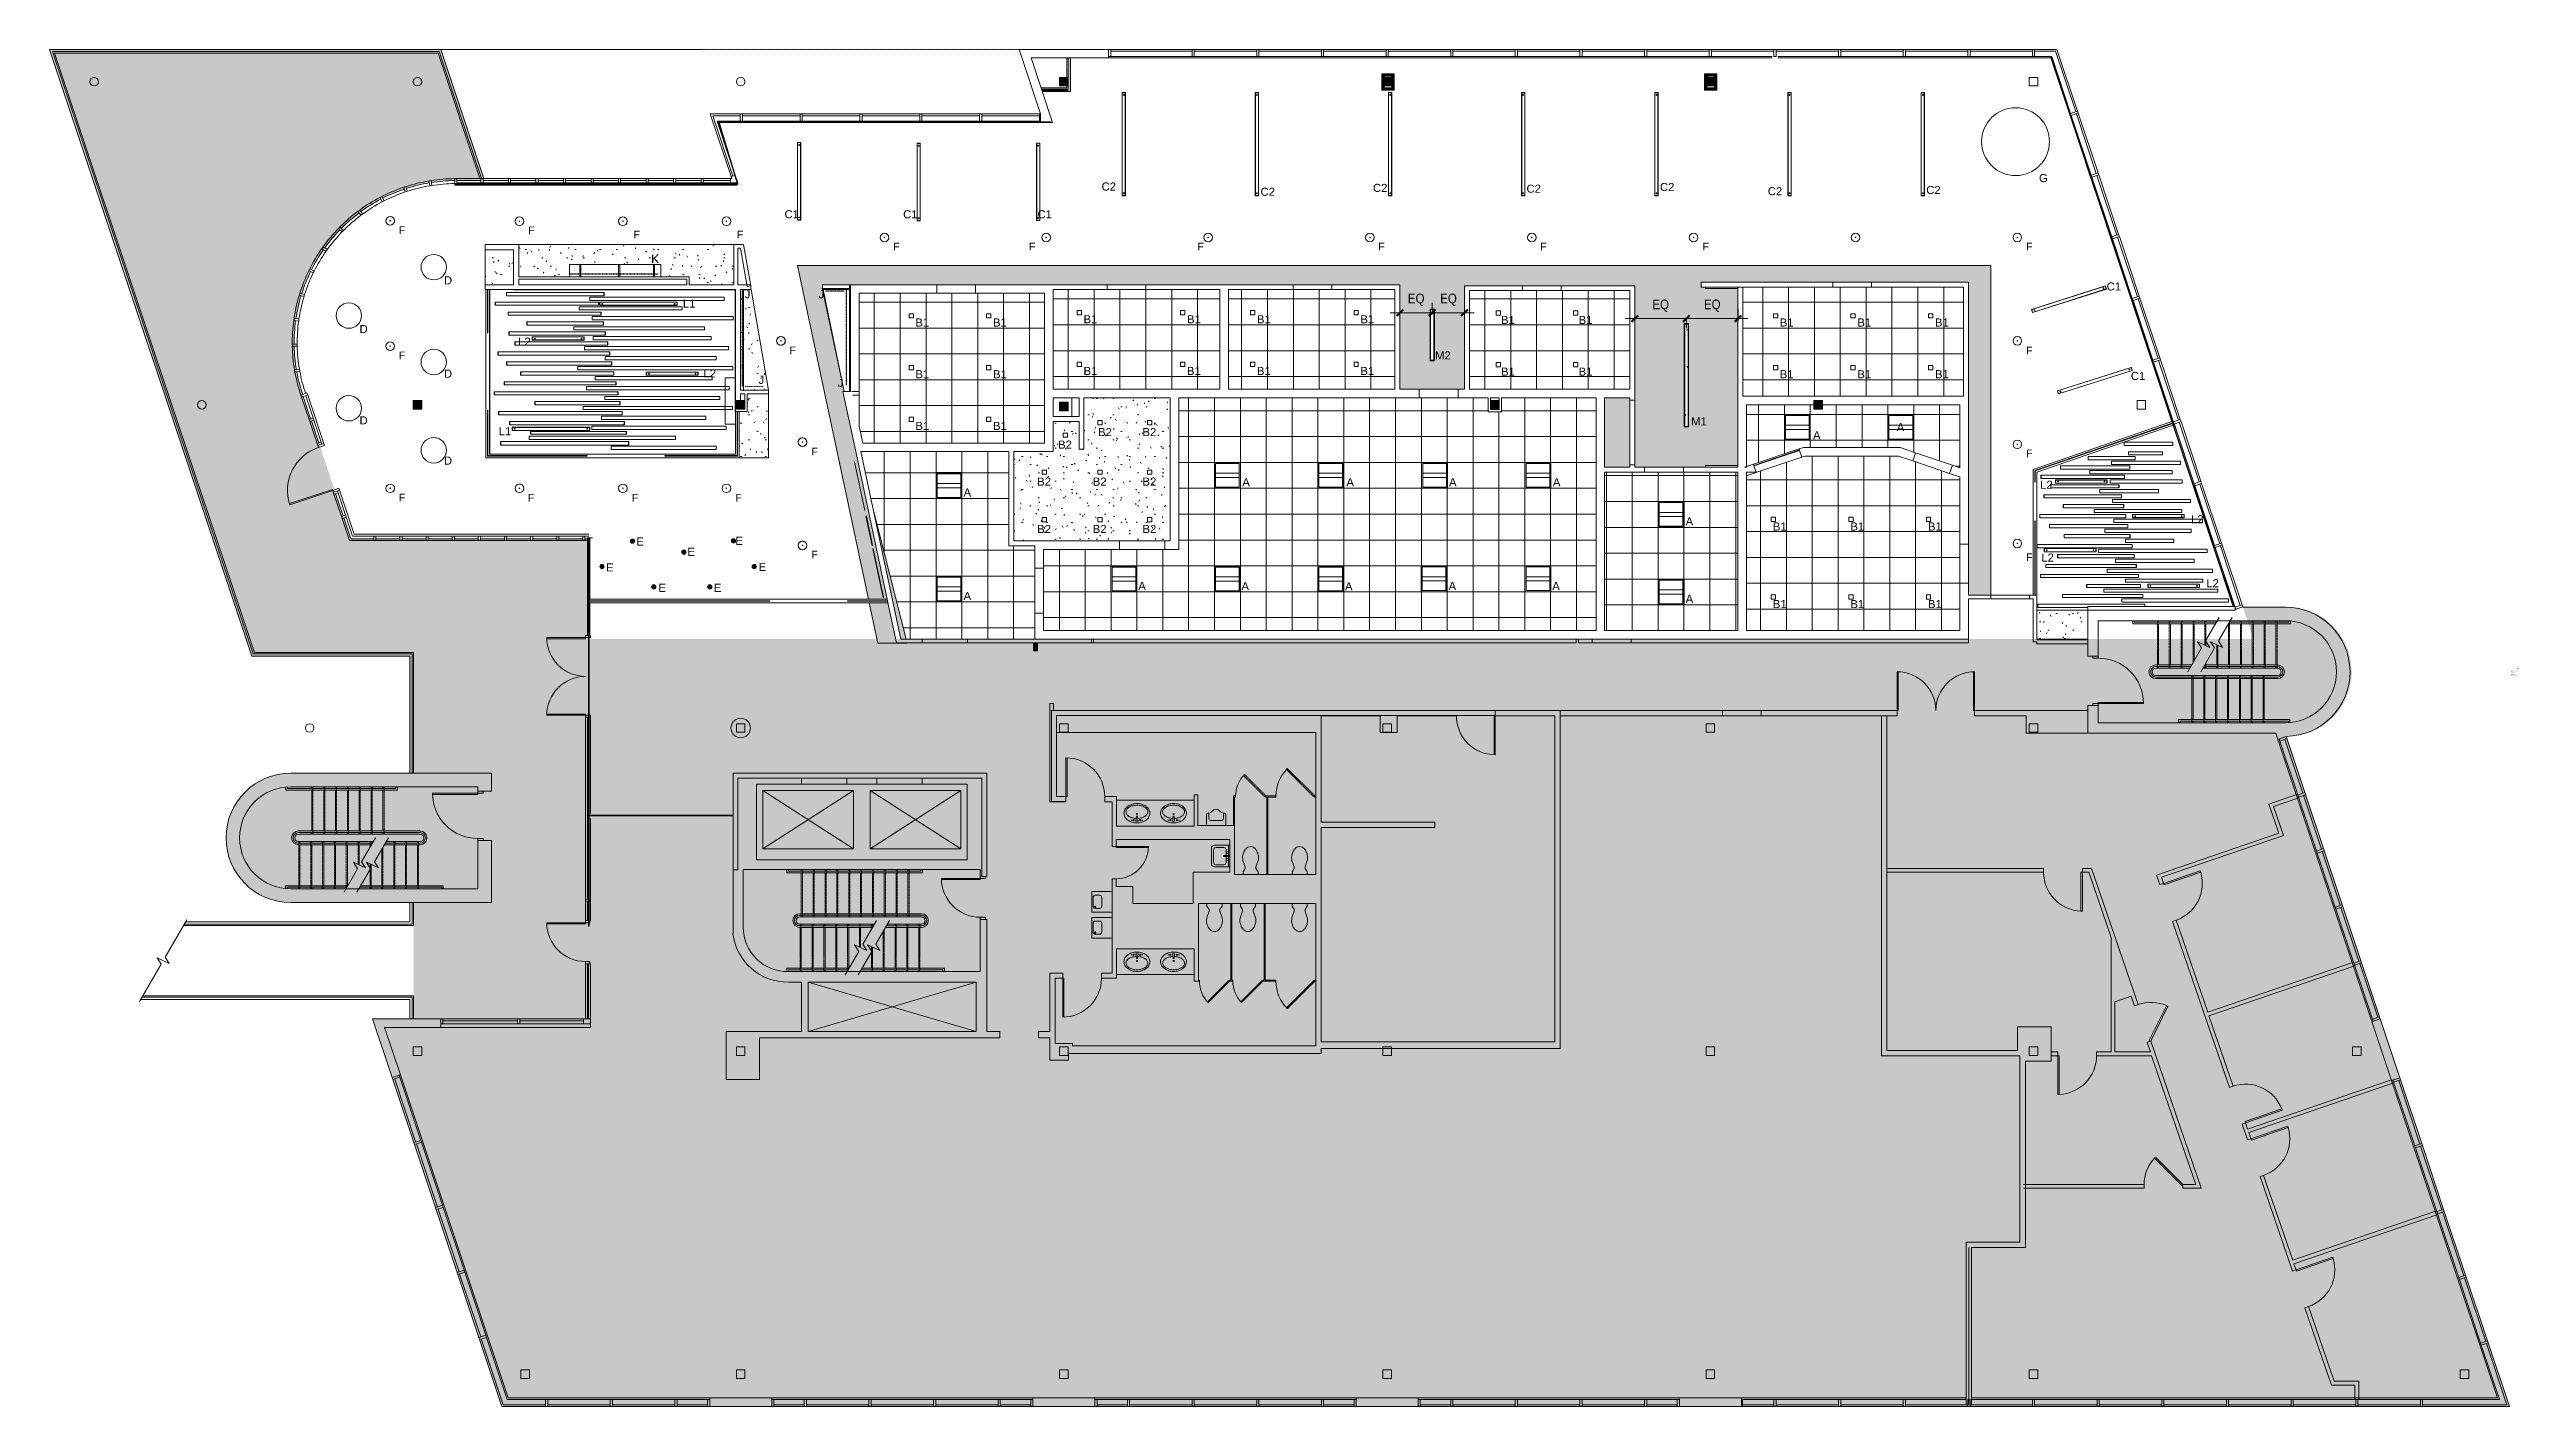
# Model space of a CAD drawing. Header units: inches. Extents: x -1102 to 2793, y -575 to 685.
# Drawn here: x -1102 to 1190, y -575 to 685 of the extents above; entities that cross this region are included whole.
import ezdxf

# ---------------------------------------------------------------- set-up
doc = ezdxf.new("R2010")
doc.units = ezdxf.units.IN
doc.header["$MEASUREMENT"] = 0
doc.linetypes.add('Dash', pattern=[0.25, 0.125, -0.125])
doc.linetypes.add('IMPORT-HIDDEN2', pattern=[0.1875, 0.125, -0.0625])
for name, color, linetype, lineweight in [('8603 Westwood - 2nd Floor - suite 200 230_dwg _2_', 8, 'Continuous', 9), ('A-ANNO-DIMS', 211, 'Continuous', 9), ('A-ANNO-DIMS-96', 211, 'Continuous', 9), ('A-ANNO-NOTE', 131, 'Continuous', 20), ('A-CLNG', 13, 'Continuous', 9), ('A-CLNG-PATT', 13, 'Continuous', 9), ('A-COLS-EXST', 7, 'Continuous', 9), ('A-DETL', 90, 'Continuous', 9), ('A-DETL-GENF', 92, 'Continuous', 9), ('A-DOOR-EXST', 7, 'Continuous', 9), ('A-EQPM-EXST', 7, 'Continuous', 9), ('A-FLOR-BALC-EXST', 7, 'Continuous', 9), ('A-FLOR-HRAL-EXST', 7, 'Continuous', 9), ('A-FLOR-PFIX-EXST', 7, 'Continuous', 9), ('A-FLOR-RISR-EXST', 7, 'IMPORT-HIDDEN2', 9), ('A-FLOR-STRS-EXST', 7, 'Continuous', 9), ('A-FLOR-WDWK-EXST', 7, 'Continuous', 9), ('A-GLAZ', 151, 'Continuous', 9), ('A-GLAZ-CURT', 52, 'Continuous', 9), ('A-GLAZ-EXST', 7, 'Continuous', 9), ('A-GLAZ-SILL-EXST', 7, 'Continuous', 9), ('A-OVHD-BLKF-EXST', 7, 'IMPORT-HIDDEN2', 9), ('A-WALL', 113, 'Continuous', 9), ('A-WALL-DMIS-EXST', 7, 'Continuous', 9), ('A-WALL-FULL-EXST', 7, 'Continuous', 9), ('A-WALL-PATT', 111, 'Continuous', 13), ('E-LITE-EQPM', 33, 'Continuous', 9), ('E-LITE-EQPM-HDLN', 30, 'Continuous', 9), ('E-LITE-EQPM-IDEN', 33, 'Continuous', 9), ('G-ANNO-TEXT', 231, 'Continuous', 9), ('I-DOOR-EXST', 7, 'Continuous', 9), ('I-WALL', 2, 'Continuous', 13), ('I-WALL-FULL-EXST', 7, 'Continuous', 9), ('Q-CASE', 31, 'Continuous', 9), ('S-COLS', 52, 'Continuous', 13), ('suite 200 230 demo', 7, 'IMPORT-HIDDEN2', 9)]:
    doc.layers.add(name, color=color, linetype=linetype, lineweight=lineweight)
doc.styles.add('Arial', font='arial.ttf', dxfattribs={"height": 7.5})
doc.styles.add('Arial_1', font='arial.ttf', dxfattribs={"height": 7.125})
doc.styles.add('Arial_2', font='arial.ttf', dxfattribs={"width": 0.85, "height": 9})
doc.styles.add('Arial_3', font='arial.ttf', dxfattribs={"height": 0.09375})
doc.dimstyles.new('Linear_-_3_32__Arial__85_-_1_2__Tolerance', dxfattribs={"dimscale": 12, "dimtxt": 9.182335, "dimasz": 0.5, "dimexe": 0.75, "dimexo": 0.5, "dimgap": 0.5, "dimtad": 1, "dimdec": 1, "dimrnd": 0.5, "dimzin": 3, "dimdsep": 46, "dimlunit": 4, "dimtxsty": 'Arial_2', "dimblk1": 'OBLIQUE', "dimblk2": 'OBLIQUE', "dimsah": 1, "dimcen": 0.09, "dimdle": 0.75, "dimazin": 0, "dimtfac": 1, "dimtdec": 4, "dimtix": 1, "dimtmove": 0, "dimatfit": 3, "dimfxl": 1, "dimtvp": 1, "dimfrac": 2, "dimtolj": 1, "dimtzin": 0, "dimarcsym": 2})
pattern_1 = [(0, (0, 0), (30.72, 7.68), [1.267, -21.773, 1.267, -21.773, -122.88]), (0, (0, 0), (30.72, 7.68), [-46.08, 1.267, -44.813, 1.267, -21.773, -53.76]), (0, (0, 0), (30.72, 7.68), [-115.2, 1.267, -14.093, 1.267, -37.133]), (120, (11.52, 3.84), (-22.011075, 22.7643), [1.267, -21.773, 1.267, -21.773, -122.88]), (120, (11.52, 3.84), (-22.011075, 22.7643), [-46.08, 1.267, -44.813, 1.267, -21.773, -53.76]), (120, (11.52, 3.84), (-22.011075, 22.7643), [-115.2, 1.267, -14.093, 1.267, -37.133]), (240, (15.36, 19.2), (-8.708925, -30.4443), [1.267, -21.773, 1.267, -21.773, -122.88]), (240, (15.36, 19.2), (-8.708925, -30.4443), [-46.08, 1.267, -44.813, 1.267, -21.773, -53.76]), (240, (15.36, 19.2), (-8.708925, -30.4443), [-115.2, 1.267, -14.093, 1.267, -37.133])]

msp = doc.modelspace()

# ---------------------------------------------------------------- texts
at = {"layer": 'A-ANNO-NOTE', "lineweight": 9, "char_height": 0.0937, "width": 0.0884, "attachment_point": 1, "style": 'Arial_3'}
for s, insert in [('2', (1189.15, 110.04)), ('1', (1189.15, 110.4))]:
    msp.add_mtext(s, dxfattribs=dict(at, insert=insert))
at = {"layer": 'E-LITE-EQPM-IDEN', "char_height": 7.5, "attachment_point": 1, "style": 'Arial'}
for s, insert, width in [('C2', (-125.51, 561.48), 16.665), ('C2', (22.06, 556.6), 16.665), ('C2', (126.39, 560.16), 16.665), ('C2', (268.91, 559.46), 16.665), ('C2', (392.73, 560.99), 16.665), ('C2', (492.85, 557.07), 16.665), ('C2', (639.92, 558.26), 16.665), ('G', (744.58, 569.32), 9.999), ('C1', (-419.78, 535.7), 16.665), ('C1', (-309.65, 535.7), 16.665), ('C1', (-184.95, 535.7), 16.665), ('K', (-543.48, 494.33), 8.787), ('D', (-735.84, 474.34), 9.393), ('J', (-456.7, 461.46), 6.666), ('J', (-388.15, 461.46), 6.666), ('C1', (807.39, 468.7), 16.665), ('L1', (-514.07, 452.82), 14.544), ('B1', (-142.21, 438.23), 16.059), ('B1', (-46.21, 438.23), 16.059), ('B1', (18.73, 438.23), 16.059), ('B1', (114.73, 438.23), 16.059), ('B1', (245.29, 437.59), 16.059), ('B1', (317.29, 437.59), 16.059), ('D', (-814.18, 429.17), 9.393), ('L2', (-666.96, 417.48), 14.544), ('B1', (-298.25, 435.23), 16.059), ('B1', (-226.25, 435.23), 16.059), ('B1', (503.99, 435.23), 16.059), ('B1', (575.99, 435.23), 16.059), ('B1', (647.99, 435.23), 16.059), ('B1', (-142.21, 390.23), 16.059), ('B1', (-46.21, 390.23), 16.059), ('B1', (18.73, 390.23), 16.059), ('B1', (114.73, 390.23), 16.059), ('M2', (184.04, 404.68), 17.877), ('D', (-735.84, 387.71), 9.393), ('L2', (-495.01, 387.92), 14.544), ('J', (-443.95, 382), 6.666), ('J', (-370.36, 379.17), 6.666), ('B1', (-298.25, 387.23), 16.059), ('B1', (-226.25, 387.23), 16.059), ('B1', (245.29, 389.59), 16.059), ('B1', (317.29, 389.59), 16.059), ('B1', (503.99, 387.23), 16.059), ('B1', (575.99, 387.23), 16.059), ('B1', (647.99, 387.23), 16.059), ('C1', (829.8, 385.63), 16.665), ('D', (-814.18, 344.34), 9.393), ('L1', (-684.97, 334.26), 14.544), ('B1', (-298.25, 339.23), 16.059), ('B1', (-226.25, 339.23), 16.059), ('B2', (-165.84, 321.88), 16.059), ('B2', (-128.72, 333.53), 16.059), ('B2', (-87.53, 333.53), 16.059), ('M1', (421.66, 343.43), 17.877), ('A', (534.85, 330.54), 8.787), ('A', (612.56, 338.11), 8.787), ('D', (-735.84, 307.02), 9.393), ('A', (-253.58, 277.43), 8.787), ('B2', (-185.28, 287.53), 16.059), ('B2', (-133.65, 287.53), 16.059), ('B2', (-87.53, 287.53), 16.059), ('A', (5.16, 286.96), 8.787), ('A', (101.74, 286.96), 8.787), ('A', (196.99, 286.96), 8.787), ('A', (293.38, 286.96), 8.787), ('L2', (745.62, 284.65), 14.544), ('L2', (885.77, 252.58), 14.544), ('E', (-557.34, 231.94), 8.787), ('E', (-465.39, 232.54), 8.787), ('B2', (-185.28, 243.53), 16.059), ('B2', (-133.65, 243.53), 16.059), ('B2', (-87.53, 243.53), 16.059), ('A', (416.62, 250.67), 8.787), ('B1', (497.53, 245.86), 16.059), ('B1', (569.53, 245.86), 16.059), ('B1', (641.53, 245.86), 16.059), ('E', (-585.38, 207.85), 8.787), ('E', (-509.94, 222.35), 8.787), ('E', (-443.82, 208.28), 8.787), ('L2', (746.71, 216.96), 14.544), ('E', (-536.83, 188.93), 8.787), ('E', (-485.36, 188.93), 8.787), ('A', (-91.42, 190.72), 8.787), ('A', (4.37, 190.53), 8.787), ('A', (100.44, 190.32), 8.787), ('A', (196.58, 190.65), 8.787), ('A', (292.82, 190.59), 8.787), ('L2', (899.8, 193.16), 14.544), ('A', (-253.58, 181.43), 8.787), ('A', (416.62, 178.67), 8.787), ('B1', (497.53, 173.86), 16.059), ('B1', (569.53, 173.86), 16.059), ('B1', (641.53, 173.86), 16.059)]:
    msp.add_mtext(s, dxfattribs=dict(at, insert=insert, width=width))
at = {"layer": 'G-ANNO-TEXT', "color": 7, "attachment_point": 1}
for s, insert, char_height, width, style in [('F', (-777.87, 520.83), 7.12, 7.272, 'Arial_1'), ('F', (-657.64, 520.56), 7.12, 7.272, 'Arial_1'), ('F', (-560.02, 516.61), 7.12, 7.272, 'Arial_1'), ('F', (-464.02, 516.61), 7.12, 7.272, 'Arial_1'), ('F', (-318.96, 505.49), 7.12, 7.272, 'Arial_1'), ('F', (-192.96, 505.49), 7.12, 7.272, 'Arial_1'), ('F', (-36.48, 505.49), 7.12, 7.272, 'Arial_1'), ('F', (131.25, 505.49), 7.12, 7.272, 'Arial_1'), ('F', (281.55, 505.49), 7.12, 7.272, 'Arial_1'), ('F', (432.25, 505.49), 7.12, 7.272, 'Arial_1'), ('F', (732.52, 505.49), 7.12, 7.272, 'Arial_1'), ('F', (-777.87, 404.51), 7.12, 7.272, 'Arial_1'), ('F', (-415.21, 409.19), 7.12, 7.272, 'Arial_1'), ('F', (732.52, 408.99), 7.12, 7.272, 'Arial_1'), ('F', (-394.86, 315.14), 7.12, 7.272, 'Arial_1'), ('F', (732.52, 313.49), 7.12, 7.272, 'Arial_1'), ('F', (-777.87, 272.51), 7.12, 7.272, 'Arial_1'), ('F', (-657.9, 272.4), 7.12, 7.272, 'Arial_1'), ('F', (-561.4, 272.4), 7.12, 7.272, 'Arial_1'), ('F', (-465.4, 272.4), 7.12, 7.272, 'Arial_1'), ('F', (-394.86, 219.54), 7.12, 7.272, 'Arial_1'), ('F', (732.52, 217.11), 7.12, 7.272, 'Arial_1'), ('•', (1181.98, 108.31), 0.0937, 0.303, 'Arial_3'), ('•', (1181.98, 107.56), 0.0937, 0.303, 'Arial_3'), ('•', (1181.98, 106.95), 0.0937, 0.303, 'Arial_3'), ('•', (1181.98, 106.65), 0.0937, 0.303, 'Arial_3'), ('•', (1181.98, 106.2), 0.0937, 0.303, 'Arial_3'), ('•', (1181.98, 105.75), 0.0937, 0.303, 'Arial_3'), ('•', (1181.98, 105.14), 0.0937, 0.303, 'Arial_3'), ('•', (1181.98, 104.84), 0.0937, 0.303, 'Arial_3'), ('SWITCHING AND ALL OTHER ASSOCIATED INFORMATION.', (1182.23, 107.86), 0.0937, 4.5355, 'Arial_3'), ('ALL DEVICES TO BE CENTERED ON HALLWAY OR OPENING U.O.N..  COORDINATE CEILING HEIGHTS ', (1182.23, 107.56), 0.0937, 7.8906, 'Arial_3'), ('WITH ALL MECHANICAL EQUIPMENT/DUCTWORK AND NOTIFY ARCHITECT IMMEDIATELY OF ANY ', (1182.23, 107.41), 0.0937, 7.6287, 'Arial_3'), ('CONFLICTS PRIOR TO INSTALLATION.', (1182.23, 107.26), 0.0937, 2.9543, 'Arial_3'), ('ALL LIGHTING DIMENSIONS ARE TO CENTERLINE OF FIXTURE U.O.N.', (1182.23, 106.95), 0.0937, 5.3783, 'Arial_3'), ('SHALL BE CLEANED PRIOR TO OCCUPANCY.', (1182.23, 106.5), 0.0937, 3.5097, 'Arial_3'), ('CONTRACTOR SHALL PROVIDE ALL LAMPS, BALLAST, TRIM KITS, HOUSING, HANGERS AND ', (1182.23, 106.2), 0.0937, 7.2026, 'Arial_3'), ('CONTRACTOR SHALL PROVIDE COORDINATED SPRINKLER SHOP DRAWINGS SHOWING LOCATION OF ', (1182.23, 105.75), 0.0937, 8.0958, 'Arial_3'), ('ALL PROPOSED HEADS, BRANCHES, AND MAINS FOR REVIEW PRIOR TO INSTALLATION.  ALL ', (1182.23, 105.59), 0.0937, 7.3383, 'Arial_3'), ('SPRINKLER HEADS LOCATED IN GWB CEILING ARE TO RECESSED HEADS (WHITE).', (1182.23, 105.44), 0.0937, 6.524, 'Arial_3'), ('ALL NEW ACT CEILINGS ARE TO BE TYPE 1, U.O.N.', (1182.23, 105.14), 0.0937, 3.9422, 'Arial_3'), ('TO NOTIFY THE ARCHITECT PRIOR TO INSTALLATION OF ANY KIND FOR THE ARCHITECTS APPROVAL. ', (1182.23, 104.23), 0.0937, 8.0705, 'Arial_3'), ('A NYSTROM RH MODEL, RECESSED, CONCEALED FRAME ACCESS PANEL, PAINTED TO MATCH THE ', (1182.23, 103.93), 0.0937, 7.8875, 'Arial_3'), ('CEILING.', (1182.23, 103.78), 0.0937, 0.6817, 'Arial_3'), ('LIGHTS, FIXTURES, EXIT SIGNS AND OTHER CEILING ACCESSORIES ARE SHOWN FOR TYPE AND ', (1182.23, 108.31), 0.0937, 7.6381, 'Arial_3'), ('LOCATION ONLY. SEE ENGINEERING DRAWINGS FOR LOCATION AND SPECIFICATION OF LIGHTING, ', (1182.23, 108.16), 0.0937, 7.8717, 'Arial_3'), ('HVAC DIFFUSERS, EMERGENCY LIGHTING, EXIT LIGHTS, POWER REQUIREMENTS, CIRCUITING, ', (1182.23, 108.01), 0.0937, 7.5403, 'Arial_3'), ('PROTECT LIGHT FIXTURES FROM DUST/DEBRIS DURING CONSTRUCTION. ALL LAMPS AND LENSES ', (1182.23, 106.65), 0.0937, 7.8527, 'Arial_3'), ('REFLECTORS FOR A COMPLETE FIXTURE INSTALLATION.', (1182.23, 106.05), 0.0937, 4.5008, 'Arial_3'), ('UNDER NO CIRCUMSTANCES IS THE GENERAL CONTRACTOR TO INSTALL EQUIPMENT, PLUMBING, OR ', (1182.23, 104.84), 0.0937, 8.1179, 'Arial_3'), ('FURNISHING OF ANY KIND ABOVE A FINISHED GWB CEILING THAT REQUIRES ACCESS FOR ', (1182.23, 104.69), 0.0937, 7.2057, 'Arial_3'), ('MAINTENANCE, INSPECTION, OR FOR CODE. IF IN THE EVENT THE EXISTING CONDITIONS OF THE ', (1182.23, 104.54), 0.0937, 7.7233, 'Arial_3'), ('BUILDING REQUIRE THE EQUIPMENT TO BE ABOVE A GWB CEILING, THE GENERAL CONTRACTOR IS ', (1182.23, 104.39), 0.0937, 7.938, 'Arial_3'), ('UPON THE ARCHITECT', (1182.23, 104.08), 0.0937, 1.7959, 'Arial_3'), ('’', (1183.71, 104.08), 0.0937, 0.0347, 'Arial_3'), ('S APPROVAL OF A GWB CEILING ACCESS PANEL, THE ACCESS PANEL IS TO BE ', (1183.74, 104.08), 0.0937, 6.2872, 'Arial_3'), ('TEXT', (1189.38, 110.38), 0.0937, 0.4072, 'Arial_3'), ('TEXT', (1189.38, 110.04), 0.0937, 0.4072, 'Arial_3')]:
    msp.add_mtext(s, dxfattribs=dict(at, insert=insert, char_height=char_height, width=width, style=style))

# ---------------------------------------------------------------- blocks, each defined once
blk = doc.blocks.new('8603 Westwood - 2nd Floor - suite 200 230_dwg_SM59-2424549-Reflected Ceiling Plan')
at = {"layer": 'A-DOOR-EXST', "flags": 128}
blk.add_lwpolyline([(0, 42), (0, 0), (1, 0), (1, 42)], dxfattribs=at)
at = {"layer": 'A-DOOR-EXST'}
blk.add_arc((0, 0), 42, 360, 90, dxfattribs=at)
blk = doc.blocks.new('8603 Westwood - 2nd Floor - suite 200 230_dwg_SM55-2424550-Reflected Ceiling Plan')
at = {"layer": 'A-DOOR-EXST', "flags": 128}
blk.add_lwpolyline([(1, 36), (1, 0), (0, 0), (0, 36)], dxfattribs=at)
at = {"layer": 'A-DOOR-EXST'}
blk.add_arc((0, 0), 36, 360, 90, dxfattribs=at)
blk = doc.blocks.new('8603 Westwood - 2nd Floor - suite 200 230_dwg_SM56-2424551-Reflected Ceiling Plan')
at = {"layer": 'A-DOOR-EXST', "flags": 128}
for points in [[(0, 36), (0, 0), (1, 0), (1, 36)], [(71, 36), (71, 0), (72, 0), (72, 36)]]:
    blk.add_lwpolyline(points, dxfattribs=at)
at = {"layer": 'A-DOOR-EXST'}
for centre, start, end in [((0, 0), 360, 90), ((72, 0), 90, 180)]:
    blk.add_arc(centre, 36, start, end, dxfattribs=at)
blk = doc.blocks.new('8603 Westwood - 2nd Floor - suite 200 230_dwg_SM181-2424552-Reflected Ceiling Plan')
at = {"layer": 'A-FLOR-PFIX-EXST'}
for p, q in [((-3, 2.5), (-5.4, 2.5)), ((3, 2.5), (5.4, 2.5))]:
    blk.add_line(p, q, dxfattribs=at)
at = {"layer": 'A-FLOR-PFIX-EXST', "flags": 128}
blk.add_lwpolyline([(1, 1.6), (-1, 1.6), (-0.5, 6.1), (0.5, 6.1)], close=True, dxfattribs=at)
at = {"layer": 'A-FLOR-PFIX-EXST'}
for centre, radius, start, end in [((-5.2, 9), 6.86, 165.0917, 179.9455), ((-5.2, 9), 6.86, 180.0545, 194.9083), ((-4.6, 8.8), 7.45, 150.9498, 165.0072), ((-4.6, 9.2), 7.45, 194.9928, 209.0502), ((-3.6, 8.3), 8.59, 138.1298, 150.9166), ((-3.6, 9.7), 8.59, 209.0834, 221.8702), ((-6.4, 10.3), 3.76, 172.0131, 190.6375), ((-6.1, 10.2), 4.08, 154.0944, 171.738), ((-6, 10.4), 4.19, 190.8954, 208.2417), ((-2.4, 7.2), 10.2, 126.7074, 138.1395), ((-2.4, 10.8), 10.2, 221.8605, 233.2926), ((-5.1, 9.7), 5.16, 138.8843, 153.9905), ((-4.9, 11), 5.37, 208.3195, 223.0241), ((-3.8, 8.6), 6.96, 126.56, 138.924), ((-3.6, 12.2), 7.27, 222.9729, 234.9845), ((-1.3, 5.8), 12, 116.4862, 126.7391), ((-1.3, 12.2), 12, 233.2609, 243.5138), ((-2.3, 6.6), 9.35, 116.4891, 126.6435), ((-2.1, 14.2), 9.72, 234.9, 244.7961), ((-0.6, 4.2), 13.7, 107.1655, 116.5246), ((-0.6, 13.8), 13.7, 243.4754, 252.8345), ((-1.1, 4.3), 12, 107.9647, 116.567), ((-1, 16.6), 12.4, 244.7204, 253.1513), ((-0.4, 2), 14.4, 100.4162, 108.0269), ((-0.1, 2.9), 15.1, 98.4307, 107.2036), ((-0.3, 18.9), 14.7, 253.0912, 260.5997), ((-0.1, 15.1), 15.1, 252.7964, 261.5693), ((-3, 2.5), 0.5, 360, 180), ((-3, 2.5), 0.5, 180, 0), ((-0.1, 0.3), 16.1, 93.4016, 100.4662), ((0, 20.4), 16.3, 260.551, 267.5695), ((0, 2.1), 15.9, 89.9822, 98.4672), ((0, 15.9), 15.9, 261.5328, 270.0178), ((0, -0.3), 16.7, 86.5546, 93.4454), ((0, 8.3), 0.487, 360, 180), ((0, 8.3), 0.487, 180, 360), ((0, 2.1), 15.9, 81.5328, 90.0178), ((0, 15.9), 15.9, 269.9822, 278.4672), ((0, 20.4), 16.3, 272.4305, 279.449), ((0, 0.3), 16.1, 79.5338, 86.5984), ((0.1, 2.9), 15.1, 72.7964, 81.5693), ((0.1, 15.1), 15.1, 278.4307, 287.2036), ((3, 2.5), 0.5, 360, 180), ((3, 2.5), 0.5, 180, 360), ((0.3, 18.9), 14.7, 279.4003, 286.9088), ((0.4, 2), 14.4, 71.9731, 79.5838), ((0.5, 4.2), 13.7, 63.4754, 72.8345), ((1, 16.6), 12.4, 286.8487, 295.2796), ((0.5, 13.8), 13.7, 287.1655, 296.5246), ((1.1, 4.3), 12, 63.433, 72.0353), ((2.1, 14.2), 9.72, 295.2039, 305.1), ((2.3, 6.6), 9.35, 53.3565, 63.5109), ((1.3, 5.8), 12, 53.2609, 63.5138), ((1.3, 12.2), 12, 296.4862, 306.7391), ((3.5, 12.2), 7.27, 305.0155, 317.0271), ((3.7, 8.6), 6.96, 41.076, 53.44), ((2.4, 7.2), 10.2, 41.8605, 53.2926), ((2.4, 10.8), 10.2, 306.7074, 318.1395), ((4.9, 11), 5.37, 316.9759, 331.6805), ((5.1, 9.7), 5.16, 26.0095, 41.1157), ((6.1, 10.2), 4.08, 8.262, 25.9056), ((6, 10.4), 4.19, 331.7583, 349.1046), ((3.6, 8.3), 8.59, 29.0834, 41.8702), ((3.6, 9.7), 8.59, 318.1298, 330.9166), ((6.4, 10.3), 3.76, 349.3625, 7.9869), ((4.6, 8.8), 7.45, 14.9928, 29.0502), ((4.6, 9.2), 7.45, 330.9498, 345.0072), ((5.2, 9), 6.86, 0.0545, 14.9083), ((5.2, 9), 6.86, 345.0917, 359.9455)]:
    blk.add_arc(centre, radius, start, end, dxfattribs=at)
blk = doc.blocks.new('8603 Westwood - 2nd Floor - suite 200 230_dwg_SM181-2424553-Reflected Ceiling Plan')
at = {"layer": 'A-FLOR-PFIX-EXST'}
for p, q in [((-3, 2.5), (-5.4, 2.5)), ((3, 2.5), (5.4, 2.5))]:
    blk.add_line(p, q, dxfattribs=at)
at = {"layer": 'A-FLOR-PFIX-EXST', "flags": 128}
blk.add_lwpolyline([(1, 1.6), (-1, 1.6), (-0.5, 6.1), (0.5, 6.1)], close=True, dxfattribs=at)
at = {"layer": 'A-FLOR-PFIX-EXST'}
for centre, radius, start, end in [((-5.2, 9), 6.86, 165.0917, 179.9455), ((-5.2, 9), 6.86, 180.0545, 194.9083), ((-4.6, 8.8), 7.45, 150.9498, 165.0072), ((-4.6, 9.2), 7.45, 194.9928, 209.0502), ((-3.6, 8.3), 8.59, 138.1298, 150.9166), ((-3.6, 9.7), 8.59, 209.0834, 221.8702), ((-6.4, 10.3), 3.76, 172.0131, 190.6375), ((-6.1, 10.2), 4.08, 154.0944, 171.738), ((-6, 10.4), 4.19, 190.8954, 208.2417), ((-2.4, 7.2), 10.2, 126.7074, 138.1395), ((-2.4, 10.8), 10.2, 221.8605, 233.2926), ((-5.1, 9.7), 5.16, 138.8843, 153.9905), ((-4.9, 11), 5.37, 208.3195, 223.0241), ((-3.8, 8.6), 6.96, 126.56, 138.924), ((-3.6, 12.2), 7.27, 222.9729, 234.9845), ((-1.3, 5.8), 12, 116.4862, 126.7391), ((-1.3, 12.2), 12, 233.2609, 243.5138), ((-2.3, 6.6), 9.35, 116.4891, 126.6435), ((-2.1, 14.2), 9.72, 234.9, 244.7961), ((-0.6, 4.2), 13.7, 107.1655, 116.5246), ((-0.6, 13.8), 13.7, 243.4754, 252.8345), ((-1.1, 4.3), 12, 107.9647, 116.567), ((-1, 16.6), 12.4, 244.7204, 253.1513), ((-0.4, 2), 14.4, 100.4162, 108.0269), ((-0.1, 2.9), 15.1, 98.4307, 107.2036), ((-0.3, 18.9), 14.7, 253.0912, 260.5997), ((-0.1, 15.1), 15.1, 252.7964, 261.5693), ((-3, 2.5), 0.5, 360, 180), ((-3, 2.5), 0.5, 180, 0), ((-0.1, 0.3), 16.1, 93.4016, 100.4662), ((0, 20.4), 16.3, 260.551, 267.5695), ((0, 2.1), 15.9, 89.9822, 98.4672), ((0, 15.9), 15.9, 261.5328, 270.0178), ((0, -0.3), 16.7, 86.5546, 93.4454), ((0, 8.3), 0.487, 360, 180), ((0, 8.3), 0.487, 180, 360), ((0, 2.1), 15.9, 81.5328, 90.0178), ((0, 15.9), 15.9, 269.9822, 278.4672), ((0, 20.4), 16.3, 272.4305, 279.449), ((0, 0.3), 16.1, 79.5338, 86.5984), ((0.1, 2.9), 15.1, 72.7964, 81.5693), ((0.1, 15.1), 15.1, 278.4307, 287.2036), ((3, 2.5), 0.5, 360, 180), ((3, 2.5), 0.5, 180, 360), ((0.3, 18.9), 14.7, 279.4003, 286.9088), ((0.4, 2), 14.4, 71.9731, 79.5838), ((0.5, 4.2), 13.7, 63.4754, 72.8345), ((1, 16.6), 12.4, 286.8487, 295.2796), ((0.5, 13.8), 13.7, 287.1655, 296.5246), ((1.1, 4.3), 12, 63.433, 72.0353), ((2.1, 14.2), 9.72, 295.2039, 305.1), ((2.3, 6.6), 9.35, 53.3565, 63.5109), ((1.3, 5.8), 12, 53.2609, 63.5138), ((1.3, 12.2), 12, 296.4862, 306.7391), ((3.5, 12.2), 7.27, 305.0155, 317.0271), ((3.7, 8.6), 6.96, 41.076, 53.44), ((2.4, 7.2), 10.2, 41.8605, 53.2926), ((2.4, 10.8), 10.2, 306.7074, 318.1395), ((4.9, 11), 5.37, 316.9759, 331.6805), ((5.1, 9.7), 5.16, 26.0095, 41.1157), ((6.1, 10.2), 4.08, 8.262, 25.9056), ((6, 10.4), 4.19, 331.7583, 349.1046), ((3.6, 8.3), 8.59, 29.0834, 41.8702), ((3.6, 9.7), 8.59, 318.1298, 330.9166), ((6.4, 10.3), 3.76, 349.3625, 7.9869), ((4.6, 8.8), 7.45, 14.9928, 29.0502), ((4.6, 9.2), 7.45, 330.9498, 345.0072), ((5.2, 9), 6.86, 0.0545, 14.9083), ((5.2, 9), 6.86, 345.0917, 359.9455)]:
    blk.add_arc(centre, radius, start, end, dxfattribs=at)
blk = doc.blocks.new('8603 Westwood - 2nd Floor - suite 200 230_dwg_SM330-2424554-Reflected Ceiling Plan')
at = {"layer": 'A-FLOR-PFIX-EXST', "flags": 128}
blk.add_lwpolyline([(20.6, 19), (0.8, -0.8), (0, 0), (19.8, 19.8)], dxfattribs=at)
at = {"layer": 'A-FLOR-PFIX-EXST'}
blk.add_arc((0, 0), 28, 360, 45, dxfattribs=at)
blk = doc.blocks.new('8603 Westwood - 2nd Floor - suite 200 230_dwg_TOILET3-2424555-Reflected Ceiling Plan')
at = {"layer": 'A-FLOR-PFIX-EXST', "flags": 128}
blk.add_lwpolyline([(12.3, -6.8), (7.2, -5), (5.6, -5), (2.5, -7), (0, -7), (0, 7), (2.5, 7), (5.6, 5), (7.2, 5), (12.3, 6.8)], dxfattribs=at)
at = {"layer": 'A-FLOR-PFIX-EXST'}
for centre, radius, start, end in [((15.7, -3.1), 10.5, 90, 108.8354), ((16.2, -0.6), 8.05, 71.1646, 93.7754), ((15.2, -6.5), 14, 57.6462, 74.7553), ((16.2, -4), 11.3, 36.0611, 55.3641), ((20.1, 0), 5.93, 360, 26.7012), ((20.1, 0), 5.93, 333.2988, 0), ((15.7, 3.1), 10.5, 251.1646, 270), ((15.7, 3.1), 10.5, 270, 288.8354), ((15.7, 5.9), 13.2, 284.9626, 301.7838), ((16.2, 4), 11.3, 304.6359, 323.9389)]:
    blk.add_arc(centre, radius, start, end, dxfattribs=at)
blk = doc.blocks.new('8603 Westwood - 2nd Floor - suite 200 230_dwg_SM76-2424556-Reflected Ceiling Plan')
blk.add_blockref('8603 Westwood - 2nd Floor - suite 200 230_dwg_TOILET3-2424555-Reflected Ceiling Plan', (0, 0))
blk = doc.blocks.new('8603 Westwood - 2nd Floor - suite 200 230_dwg_SM57-2424557-Reflected Ceiling Plan')
at = {"layer": 'A-FLOR-PFIX-EXST', "flags": 128}
blk.add_lwpolyline([(26.2, 24.7), (0.7, -0.7), (0, 0), (25.5, 25.5)], dxfattribs=at)
at = {"layer": 'A-FLOR-PFIX-EXST'}
blk.add_arc((0, 0), 36, 360, 45, dxfattribs=at)
blk = doc.blocks.new('8603 Westwood - 2nd Floor - suite 200 230_dwg_SM330-2424558-Reflected Ceiling Plan')
at = {"layer": 'A-FLOR-PFIX-EXST', "flags": 128}
blk.add_lwpolyline([(20.6, 19), (0.8, -0.8), (0, 0), (19.8, 19.8)], dxfattribs=at)
at = {"layer": 'A-FLOR-PFIX-EXST'}
blk.add_arc((0, 0), 28, 360, 45, dxfattribs=at)
blk = doc.blocks.new('8603 Westwood - 2nd Floor - suite 200 230_dwg_SM76-2424559-Reflected Ceiling Plan')
blk.add_blockref('8603 Westwood - 2nd Floor - suite 200 230_dwg_TOILET3-2424555-Reflected Ceiling Plan', (0, 0))
blk = doc.blocks.new('8603 Westwood - 2nd Floor - suite 200 230_dwg_SM79-2424560-Reflected Ceiling Plan')
at = {"layer": 'A-FLOR-PFIX-EXST'}
blk.add_line((-4.5, 4.6), (4.5, 4.6), dxfattribs=at)
at = {"layer": 'A-FLOR-PFIX-EXST', "flags": 128}
for points in [[(9, 10.4), (9, 0), (-9, 0), (-9, 10.4)], [(-7.9, 11.5), (-6.7, 11.5), (-6.7, 6.8)], [(7.9, 11.5), (6.7, 11.5), (6.7, 6.8)]]:
    blk.add_lwpolyline(points, dxfattribs=at)
at = {"layer": 'A-FLOR-PFIX-EXST'}
for centre, radius, start, end in [((-7.9, 10.4), 1.12, 90, 180), ((-9, 20), 8.77, 285.1754, 322.1261), ((-4.5, 6.8), 2.25, 180, 270), ((0, 10.6), 4.5, 61.833, 118.167), ((9, 20), 8.77, 217.8739, 254.8246), ((4.5, 6.8), 2.25, 270, 0), ((7.9, 10.4), 1.13, 360, 90)]:
    blk.add_arc(centre, radius, start, end, dxfattribs=at)
blk = doc.blocks.new('8603 Westwood - 2nd Floor - suite 200 230_dwg_SM342-2424561-Reflected Ceiling Plan')
at = {"layer": 'A-FLOR-PFIX-EXST'}
for p, q in [((3.5, -7.2), (3.5, -3.2)), ((5.5, -1.2), (13.8, -1.2)), ((5.5, -9.2), (13.8, -9.2)), ((15.8, -7.2), (15.8, -3.2))]:
    blk.add_line(p, q, dxfattribs=at)
at = {"layer": 'A-FLOR-PFIX-EXST', "flags": 128}
blk.add_lwpolyline([(0, 0), (19.1, 0), (19.1, -19), (0, -19)], close=True, dxfattribs=at)
at = {"layer": 'A-FLOR-PFIX-EXST'}
blk.add_circle((5, -3.1), 0.675, dxfattribs=at)
for centre, start, end in [((5.5, -3.2), 90, 180), ((5.5, -7.2), 180, 270), ((13.8, -3.2), 360, 90), ((13.8, -7.2), 270, 0)]:
    blk.add_arc(centre, 2, start, end, dxfattribs=at)
blk = doc.blocks.new('8603 Westwood - 2nd Floor - suite 200 230_dwg_SM55-2424562-Reflected Ceiling Plan')
at = {"layer": 'A-DOOR-EXST', "flags": 128}
blk.add_lwpolyline([(1, 36), (1, 0), (0, 0), (0, 36)], dxfattribs=at)
at = {"layer": 'A-DOOR-EXST'}
blk.add_arc((0, 0), 36, 360, 90, dxfattribs=at)
blk = doc.blocks.new('8603 Westwood - 2nd Floor - suite 200 230_dwg_SM73-2424563-Reflected Ceiling Plan')
at = {"layer": 'A-FLOR-PFIX-EXST'}
for p, q in [((-0.5, 1), (-10, 1)), ((-8.2, 12.9), (-8.2, 5.3)), ((-7, 17), (7, 17)), ((5.8, 14.9), (-6.2, 14.9)), ((-6.2, 3.3), (-0.5, 3.3)), ((0.5, 3.3), (5.8, 3.3)), ((10, 1), (0.5, 1)), ((7.8, 5.3), (7.8, 12.9))]:
    blk.add_line(p, q, dxfattribs=at)
at = {"layer": 'A-FLOR-PFIX-EXST', "flags": 128}
for points in [[(10, 14), (10, 0), (-10, 0), (-10, 14)], [(0.5, 0), (0.5, 5.7), (-0.5, 5.7), (-0.5, 0)]]:
    blk.add_lwpolyline(points, dxfattribs=at)
at = {"layer": 'A-FLOR-PFIX-EXST'}
for centre in [(-3, 2.1), (3, 2.1)]:
    blk.add_circle(centre, 0.877, dxfattribs=at)
for centre, radius, start, end in [((-7, 14), 3, 90, 180), ((-6.2, 12.9), 2, 90, 180), ((-6.2, 5.3), 2, 180, 270), ((5.8, 12.9), 2, 360, 90), ((5.8, 5.3), 2, 270, 0), ((7, 14), 3, 360, 90)]:
    blk.add_arc(centre, radius, start, end, dxfattribs=at)
blk = doc.blocks.new('8603 Westwood - 2nd Floor - suite 200 230_dwg_SM56-2424565-Reflected Ceiling Plan')
at = {"layer": 'A-DOOR-EXST', "flags": 128}
for points in [[(0, 36), (0, 0), (1, 0), (1, 36)], [(71, 36), (71, 0), (72, 0), (72, 36)]]:
    blk.add_lwpolyline(points, dxfattribs=at)
at = {"layer": 'A-DOOR-EXST'}
for centre, start, end in [((0, 0), 360, 90), ((72, 0), 90, 180)]:
    blk.add_arc(centre, 36, start, end, dxfattribs=at)
blk = doc.blocks.new('8603 Westwood - 2nd Floor - suite 200 230_dwg_SM57-2424566-Reflected Ceiling Plan')
at = {"layer": 'A-FLOR-PFIX-EXST', "flags": 128}
blk.add_lwpolyline([(26.2, 24.7), (0.7, -0.7), (0, 0), (25.5, 25.5)], dxfattribs=at)
at = {"layer": 'A-FLOR-PFIX-EXST'}
blk.add_arc((0, 0), 36, 360, 45, dxfattribs=at)
blk = doc.blocks.new('8603 Westwood - 2nd Floor - suite 200 230_dwg_SM59-2424567-Reflected Ceiling Plan')
at = {"layer": 'A-DOOR-EXST', "flags": 128}
blk.add_lwpolyline([(0, 42), (0, 0), (1, 0), (1, 42)], dxfattribs=at)
at = {"layer": 'A-DOOR-EXST'}
blk.add_arc((0, 0), 42, 360, 90, dxfattribs=at)
blk = doc.blocks.new('8603 Westwood - 2nd Floor - suite 200 230_dwg__U14-2424568-Reflected Ceiling Plan')
at = {"layer": 'I-DOOR-EXST', "flags": 128}
blk.add_lwpolyline([(1.4, 0), (1.4, -36), (0, -36), (0, 0)], close=True, dxfattribs=at)
at = {"layer": 'I-DOOR-EXST'}
blk.add_arc((0, 0), 36, 272.2608, 359.9699, dxfattribs=at)
blk = doc.blocks.new('8603 Westwood - 2nd Floor - suite 200 230_dwg__U15-2424569-Reflected Ceiling Plan')
at = {"layer": 'I-DOOR-EXST', "flags": 128}
blk.add_lwpolyline([(0, 0), (-25.5, 25.5), (-26.4, 24.5), (-1, -1)], close=True, dxfattribs=at)
at = {"layer": 'I-DOOR-EXST'}
blk.add_arc((0.2, 0), 36.2, 137.3511, 179.9428, dxfattribs=at)
blk = doc.blocks.new('8603 Westwood - 2nd Floor - suite 200 230_dwg__U17-2424570-Reflected Ceiling Plan')
at = {"layer": 'I-DOOR-EXST', "flags": 128}
blk.add_lwpolyline([(-1.4, 0), (-1.4, -36), (0, -36), (0, 0)], close=True, dxfattribs=at)
at = {"layer": 'I-DOOR-EXST'}
blk.add_arc((0, 0), 36, 180.0301, 267.7392, dxfattribs=at)
blk = doc.blocks.new('8603 Westwood - 2nd Floor - suite 200 230_dwg__U16-2424571-Reflected Ceiling Plan')
at = {"layer": 'I-DOOR-EXST', "flags": 128}
blk.add_lwpolyline([(1.4, 0), (1.4, 36), (0, 36), (0, 0)], close=True, dxfattribs=at)
at = {"layer": 'I-DOOR-EXST'}
blk.add_arc((0, 0), 36, 0.0301, 87.7392, dxfattribs=at)
blk = doc.blocks.new('8603 Westwood - 2nd Floor - suite 200 230_dwg__U16-2424572-Reflected Ceiling Plan')
at = {"layer": 'I-DOOR-EXST', "flags": 128}
blk.add_lwpolyline([(1.4, 0), (1.4, 36), (0, 36), (0, 0)], close=True, dxfattribs=at)
at = {"layer": 'I-DOOR-EXST'}
blk.add_arc((0, 0), 36, 0.0301, 87.7392, dxfattribs=at)
blk = doc.blocks.new('8603 Westwood - 2nd Floor - suite 200 230_dwg__U18-2424573-Reflected Ceiling Plan')
at = {"layer": 'I-DOOR-EXST', "flags": 128}
blk.add_lwpolyline([(0, 0), (25.5, 25.5), (26.4, 24.5), (1, -1)], close=True, dxfattribs=at)
at = {"layer": 'I-DOOR-EXST'}
blk.add_arc((-0.2, 0), 36.2, 0.0572, 42.6489, dxfattribs=at)
blk = doc.blocks.new('8603 Westwood - 2nd Floor - suite 200 230_dwg _2_-2424548-Reflected Ceiling Plan')
at = {"layer": 'A-COLS-EXST', "flags": 128}
for points in [[(1425.6, 1234), (1417.6, 1234), (1417.6, 1226), (1425.6, 1226)], [(225.6, 634), (217.6, 634), (217.6, 626), (225.6, 626)], [(525.6, 634), (517.6, 634), (517.6, 626), (525.6, 626)], [(825.6, 634), (817.6, 634), (817.6, 626), (825.6, 626)], [(1125.6, 634), (1117.6, 634), (1117.6, 626), (1125.6, 626)], [(1425.6, 634), (1417.6, 634), (1417.6, 626), (1425.6, 626)], [(-74.4, 334), (-82.4, 334), (-82.4, 326), (-74.4, 326)], [(225.6, 334), (217.6, 334), (217.6, 326), (225.6, 326)], [(525.6, 334), (517.6, 334), (517.6, 326), (525.6, 326)], [(825.6, 334), (817.6, 334), (817.6, 326), (825.6, 326)], [(1125.6, 334), (1117.6, 334), (1117.6, 326), (1125.6, 326)], [(1425.6, 334), (1417.6, 334), (1417.6, 326), (1425.6, 326)], [(1725.6, 334), (1717.6, 334), (1717.6, 326), (1725.6, 326)], [(25.6, 34), (17.6, 34), (17.6, 26), (25.6, 26)], [(225.6, 34), (217.6, 34), (217.6, 26), (225.6, 26)], [(525.6, 34), (517.6, 34), (517.6, 26), (525.6, 26)], [(825.6, 34), (817.6, 34), (817.6, 26), (825.6, 26)], [(1125.6, 34), (1117.6, 34), (1117.6, 26), (1125.6, 26)], [(1425.6, 34), (1417.6, 34), (1417.6, 26), (1425.6, 26)], [(1825.6, 34), (1817.6, 34), (1817.6, 26), (1825.6, 26)]]:
    blk.add_lwpolyline(points, close=True, dxfattribs=at)
at = {"layer": 'A-COLS-EXST'}
for centre in [(-378.4, 1230), (-78.4, 1230), (221.6, 1230), (-278.4, 930), (-178.4, 630)]:
    blk.add_circle(centre, 4, dxfattribs=at)
at = {"layer": 'A-DOOR-EXST'}
for p, q in [((80.9, 713.9), (82.1, 713.9)), ((80.9, 639.9), (82.1, 639.9)), ((77.6, 449.2), (80.4, 449.2))]:
    blk.add_line(p, q, dxfattribs=at)
at = {"layer": 'A-DOOR-EXST', "flags": 128}
for points in [[(-167.1, 893.4), (-165.2, 894), (-164.6, 892.4), (-170.3, 890.5), (-170.9, 892.1)], [(-152.7, 850.2), (-150.8, 850.8), (-151.3, 852.5), (-157, 850.6), (-156.5, 848.9)], [(80.4, 715.9), (77.6, 715.9), (77.6, 713.9), (80.4, 713.9)], [(82.1, 713.9), (82.1, 715.9), (80.9, 715.9)], [(1476.6, 696.8), (1476.6, 694.8), (1481.6, 694.8), (1481.6, 696.8)], [(80.4, 641.9), (77.6, 641.9), (77.6, 639.9), (80.4, 639.9)], [(82.1, 639.9), (82.1, 641.9), (80.9, 641.9)], [(1476.6, 650.8), (1476.6, 652.8), (1481.6, 652.8), (1481.6, 650.8)], [(320, 583.4), (320, 577.9), (278, 577.9), (278, 583.4)], [(348, 583.4), (348, 577.9), (390, 577.9), (390, 583.4)], [(-17.4, 571.4), (-17.4, 569.4), (-22.4, 569.4), (-22.4, 571.4)], [(-17.4, 525.4), (-17.4, 527.4), (-22.4, 527.4), (-22.4, 525.4)], [(448.9, 492.3), (448.9, 490.3), (443.9, 490.3), (443.9, 492.3)], [(80.4, 451.2), (77.6, 451.2), (77.6, 449.2)], [(80.9, 449.2), (81.6, 449.2), (81.6, 451.2), (80.9, 451.2)], [(448.9, 452.3), (448.9, 454.3), (443.9, 454.3), (443.9, 452.3)]]:
    blk.add_lwpolyline(points, dxfattribs=at)
blk.add_lwpolyline([(77.6, 411.2), (81.6, 411.2), (81.6, 413.2), (77.6, 413.2)], close=True, dxfattribs=at)
at = {"layer": 'A-EQPM-EXST'}
for p, q in [((242.3, 571.9), (326.3, 517.9)), ((326.3, 571.9), (242.3, 517.9)), ((341.8, 571.9), (425.8, 517.9)), ((425.8, 571.9), (341.8, 517.9)), ((284.3, 394.1), (440.3, 348.2)), ((440.3, 394.1), (284.3, 348.2))]:
    blk.add_line(p, q, dxfattribs=at)
at = {"layer": 'A-EQPM-EXST', "flags": 128}
for points in [[(326.3, 571.9), (242.3, 571.9), (242.3, 517.9), (326.3, 517.9)], [(341.8, 571.9), (425.8, 571.9), (425.8, 517.9), (341.8, 517.9)]]:
    blk.add_lwpolyline(points, close=True, dxfattribs=at)
at = {"layer": 'A-FLOR-BALC-EXST', "flags": 128}
for points in [[(-16.7, 1140), (-56.7, 1260), (-420, 1260), (-232.2, 696.7), (-85.4, 696.7), (-85.4, 588)], [(-85.4, 468), (-85.4, 450), (-293.4, 450)], [(-335, 378), (-85.4, 378), (-85.4, 360)]]:
    blk.add_lwpolyline(points, dxfattribs=at)
at = {"layer": 'A-FLOR-HRAL-EXST', "flags": 128}
for points in [[(-18.9, 1140), (-58.2, 1258), (-417.2, 1258), (-230.8, 698.7), (-83.4, 698.7), (-83.4, 588)], [(-20.4, 1140), (-59.3, 1256.5), (-415.1, 1256.5), (-229.7, 700.2), (-81.9, 700.2), (-81.9, 588)], [(-81.9, 468), (-81.9, 446.5), (-295.5, 446.5)], [(-83.4, 468), (-83.4, 448), (-294.6, 448)], [(-83.4, 360), (-83.4, 380), (-333.8, 380)], [(-81.9, 360), (-81.9, 381.5), (-333, 381.5)]]:
    blk.add_lwpolyline(points, dxfattribs=at)
at = {"layer": 'A-FLOR-PFIX-EXST', "flags": 128}
for points in [[(678.9, 539.4), (678.9, 566.9), (680.9, 566.9), (680.9, 565.9), (679.9, 565.9), (679.9, 539.4)], [(710.9, 493.9), (710.9, 565.9), (718.4, 565.9), (718.4, 566.9), (708.9, 566.9), (708.9, 565.9), (709.9, 565.9), (709.9, 493.9)], [(755.4, 565.9), (754.4, 565.9), (754.4, 566.9), (755.4, 566.9)], [(677.4, 467), (677.4, 395.9), (678.4, 395.9), (678.4, 394.9), (675.4, 394.9), (675.4, 395.9), (676.4, 395.9), (676.4, 467)], [(707.4, 467), (707.4, 395.9), (706.4, 395.9), (706.4, 394.9), (718.4, 394.9), (718.4, 395.9), (708.4, 395.9), (708.4, 467)], [(646.4, 394.9), (647.4, 394.9), (647.4, 395.9), (646.4, 395.9)], [(755.4, 394.9), (754.4, 394.9), (754.4, 395.9), (755.4, 395.9)]]:
    blk.add_lwpolyline(points, dxfattribs=at)
at = {"layer": 'A-FLOR-RISR-EXST'}
for p, q in [((1536.6, 685.6), (1536.6, 729.6)), ((1547.6, 685.6), (1547.6, 729.6)), ((1558.6, 685.6), (1558.6, 729.6)), ((1569.6, 690.8), (1569.6, 729.6)), ((1580.6, 706.8), (1580.6, 729.6)), ((1603.6, 685.6), (1603.6, 728.9)), ((1614.6, 685.6), (1614.6, 729.6)), ((1625.6, 685.6), (1625.6, 729.6)), ((1636.6, 685.6), (1636.6, 729.6)), ((1647.6, 685.6), (1647.6, 729.6)), ((1581.6, 685.6), (1581.6, 690.8)), ((1592.6, 685.6), (1592.6, 706.8)), ((1568.6, 678.8), (1568.6, 634.8)), ((1579.6, 678.8), (1579.6, 634.8)), ((1590.6, 678.8), (1590.6, 634.8)), ((1601.6, 678.8), (1601.6, 634.8)), ((1612.6, 678.8), (1612.6, 634.8)), ((1623.6, 678.8), (1623.6, 634.8)), ((1634.6, 678.8), (1634.6, 634.8)), ((-175.4, 531.4), (-175.4, 575.4)), ((-164.4, 531.4), (-164.4, 575.4)), ((-153.4, 531.4), (-153.4, 575.4)), ((-142.4, 531.4), (-142.4, 575.4)), ((-131.4, 531.4), (-131.4, 575.4)), ((-120.4, 531.4), (-120.4, 575.4)), ((-109.4, 531.4), (-109.4, 575.4)), ((-188.4, 524.6), (-188.4, 480.6)), ((-177.4, 524.6), (-177.4, 480.6)), ((-166.4, 524.6), (-166.4, 480.6)), ((-155.4, 524.6), (-155.4, 480.6)), ((-144.4, 524.6), (-144.4, 481.4)), ((-133.4, 524.6), (-133.4, 503.4)), ((-122.4, 524.6), (-122.4, 519.5)), ((-110.4, 519.5), (-110.4, 480.6)), ((-99.4, 524.6), (-99.4, 480.6)), ((-88.4, 524.6), (-88.4, 480.6)), ((-77.4, 524.6), (-77.4, 480.6)), ((-121.4, 503.4), (-121.4, 480.6)), ((278.9, 454.6), (278.9, 498.6)), ((289.9, 454.6), (289.9, 498.6)), ((300.9, 454.6), (300.9, 498.6)), ((311.9, 454.6), (311.9, 498.6)), ((322.9, 454.6), (322.9, 498.6)), ((333.9, 454.6), (333.9, 498.6)), ((344.9, 454.6), (344.9, 498.6)), ((355.9, 454.6), (355.9, 498.6)), ((366.9, 454.6), (366.9, 498.6)), ((377.9, 454.6), (377.9, 498.6)), ((276.9, 447.9), (276.9, 403.9)), ((287.9, 447.9), (287.9, 403.9)), ((298.9, 447.9), (298.9, 403.9)), ((309.9, 447.9), (309.9, 403.9)), ((320.9, 447.9), (320.9, 404.6)), ((331.9, 447.9), (331.9, 426.6)), ((342.9, 447.9), (342.9, 442.7)), ((354.9, 442.7), (354.9, 403.9)), ((365.9, 447.9), (365.9, 403.9)), ((376.9, 447.9), (376.9, 403.9)), ((387.9, 447.9), (387.9, 403.9)), ((343.9, 426.6), (343.9, 403.9))]:
    blk.add_line(p, q, dxfattribs=at)
at = {"layer": 'A-FLOR-STRS-EXST'}
for p, q in [((1537.6, 728.1), (1537.6, 729.6)), ((1537.6, 688.6), (1537.6, 726.6)), ((1548.6, 728.1), (1548.6, 729.6)), ((1548.6, 688.6), (1548.6, 726.6)), ((1559.6, 728.1), (1559.6, 729.6)), ((1559.6, 688.6), (1559.6, 726.6)), ((1570.6, 728.1), (1570.6, 729.6)), ((1570.6, 692.5), (1570.6, 726.6)), ((1581.6, 728.1), (1581.6, 729.6)), ((1581.6, 711.5), (1581.6, 726.6)), ((1602.6, 688.6), (1602.6, 726.6)), ((1613.6, 728.1), (1613.6, 729.6)), ((1613.6, 688.6), (1613.6, 726.6)), ((1624.6, 728.1), (1624.6, 729.6)), ((1624.6, 688.6), (1624.6, 726.6)), ((1635.6, 728.1), (1635.6, 729.6)), ((1635.6, 688.6), (1635.6, 726.6)), ((1646.6, 728.1), (1646.6, 729.6)), ((1646.6, 688.6), (1646.6, 726.6)), ((1535.1, 688.6), (1568.4, 688.6)), ((1648.1, 688.6), (1580.4, 688.6)), ((1581.6, 706.4), (1581.6, 710.2)), ((1591.6, 688.6), (1591.6, 707.3)), ((1535.1, 687.1), (1567.5, 687.1)), ((1566.6, 685.6), (1535.1, 685.6)), ((1648.1, 678.8), (1535.1, 678.8)), ((1535.1, 677.3), (1648.1, 677.3)), ((1535.1, 675.8), (1648.1, 675.8)), ((1537.6, 685.6), (1537.6, 687.1)), ((1548.6, 685.6), (1548.6, 687.1)), ((1559.6, 685.6), (1559.6, 687.1)), ((1569.6, 678.8), (1569.6, 677.3)), ((1569.6, 675.8), (1569.6, 637.8)), ((1578.6, 685.6), (1648.1, 685.6)), ((1648.1, 687.1), (1579.5, 687.1)), ((1580.6, 685.6), (1580.6, 687.1)), ((1580.6, 678.8), (1580.6, 677.3)), ((1580.6, 675.8), (1580.6, 637.8)), ((1591.6, 685.6), (1591.6, 687.1)), ((1591.6, 678.8), (1591.6, 677.3)), ((1591.6, 675.8), (1591.6, 637.8)), ((1602.6, 685.6), (1602.6, 687.1)), ((1602.6, 678.8), (1602.6, 677.3)), ((1602.6, 675.8), (1602.6, 637.8)), ((1613.6, 685.6), (1613.6, 687.1)), ((1613.6, 678.8), (1613.6, 677.3)), ((1613.6, 675.8), (1613.6, 637.8)), ((1624.6, 685.6), (1624.6, 687.1)), ((1624.6, 678.8), (1624.6, 677.3)), ((1624.6, 675.8), (1624.6, 637.8)), ((1635.6, 685.6), (1635.6, 687.1)), ((1635.6, 678.8), (1635.6, 677.3)), ((1635.6, 675.8), (1635.6, 637.8)), ((1646.6, 685.6), (1646.6, 687.1)), ((1569.6, 636.3), (1569.6, 634.8)), ((1580.6, 636.3), (1580.6, 634.8)), ((1591.6, 636.3), (1591.6, 634.8)), ((1602.6, 636.3), (1602.6, 634.8)), ((1613.6, 636.3), (1613.6, 634.8)), ((1624.6, 636.3), (1624.6, 634.8)), ((1635.6, 636.3), (1635.6, 634.8)), ((-176.4, 573.9), (-176.4, 575.4)), ((-165.4, 573.9), (-165.4, 575.4)), ((-154.4, 573.9), (-154.4, 575.4)), ((-143.4, 573.9), (-143.4, 575.4)), ((-132.4, 573.9), (-132.4, 575.4)), ((-121.4, 573.9), (-121.4, 575.4)), ((-110.4, 573.9), (-110.4, 575.4)), ((-176.4, 534.4), (-176.4, 572.4)), ((-165.4, 534.4), (-165.4, 572.4)), ((-154.4, 534.4), (-154.4, 572.4)), ((-143.4, 534.4), (-143.4, 572.4)), ((-132.4, 534.4), (-132.4, 572.4)), ((-121.4, 534.4), (-121.4, 572.4)), ((-110.4, 534.4), (-110.4, 572.4)), ((-75.9, 534.4), (-188.9, 534.4)), ((-75.9, 532.9), (-188.9, 532.9)), ((-188.9, 531.4), (-75.9, 531.4)), ((-176.4, 531.4), (-176.4, 532.9)), ((-165.4, 531.4), (-165.4, 532.9)), ((-154.4, 531.4), (-154.4, 532.9)), ((-143.4, 531.4), (-143.4, 532.9)), ((-132.4, 531.4), (-132.4, 532.9)), ((-121.4, 531.4), (-121.4, 532.9)), ((-110.4, 531.4), (-110.4, 532.9)), ((-119.4, 524.6), (-188.9, 524.6)), ((-188.9, 523.1), (-120.3, 523.1)), ((-188.9, 521.6), (-121.1, 521.6)), ((-187.4, 524.6), (-187.4, 523.1)), ((-187.4, 521.6), (-187.4, 483.6)), ((-176.4, 524.6), (-176.4, 523.1)), ((-176.4, 521.6), (-176.4, 483.6)), ((-165.4, 524.6), (-165.4, 523.1)), ((-165.4, 521.6), (-165.4, 483.6)), ((-154.4, 524.6), (-154.4, 523.1)), ((-154.4, 521.6), (-154.4, 483.6)), ((-143.4, 524.6), (-143.4, 523.1)), ((-143.4, 521.6), (-143.4, 483.6)), ((-132.4, 524.6), (-132.4, 523.1)), ((-132.4, 521.6), (-132.4, 502.9)), ((-121.4, 524.6), (-121.4, 523.1)), ((-111.4, 517.7), (-111.4, 483.6)), ((-75.9, 521.6), (-109.1, 521.6)), ((-75.9, 523.1), (-108.3, 523.1)), ((-107.4, 524.6), (-75.9, 524.6)), ((-100.4, 524.6), (-100.4, 523.1)), ((-100.4, 521.6), (-100.4, 483.6)), ((-89.4, 524.6), (-89.4, 523.1)), ((-89.4, 521.6), (-89.4, 483.6)), ((-78.4, 524.6), (-78.4, 523.1)), ((-78.4, 521.6), (-78.4, 483.6)), ((-187.4, 482.1), (-187.4, 480.6)), ((-176.4, 482.1), (-176.4, 480.6)), ((-165.4, 482.1), (-165.4, 480.6)), ((-154.4, 482.1), (-154.4, 480.6)), ((-122.4, 503.8), (-122.4, 500)), ((-122.4, 498.7), (-122.4, 483.6)), ((-122.4, 482.1), (-122.4, 480.6)), ((-111.4, 482.1), (-111.4, 480.6)), ((-100.4, 482.1), (-100.4, 480.6)), ((-89.4, 482.1), (-89.4, 480.6)), ((-78.4, 482.1), (-78.4, 480.6)), ((277.9, 497.1), (277.9, 498.6)), ((277.9, 457.6), (277.9, 495.6)), ((288.9, 497.1), (288.9, 498.6)), ((288.9, 457.6), (288.9, 495.6)), ((299.9, 497.1), (299.9, 498.6)), ((299.9, 457.6), (299.9, 495.6)), ((310.9, 497.1), (310.9, 498.6)), ((310.9, 457.6), (310.9, 495.6)), ((321.9, 497.1), (321.9, 498.6)), ((321.9, 457.6), (321.9, 495.6)), ((332.9, 497.1), (332.9, 498.6)), ((332.9, 457.6), (332.9, 495.6)), ((343.9, 497.1), (343.9, 498.6)), ((343.9, 457.6), (343.9, 495.6)), ((354.9, 497.1), (354.9, 498.6)), ((354.9, 457.6), (354.9, 495.6)), ((365.9, 497.1), (365.9, 498.6)), ((365.9, 457.6), (365.9, 495.6)), ((376.9, 497.1), (376.9, 498.6)), ((376.9, 457.6), (376.9, 495.6)), ((389.4, 457.6), (276.4, 457.6)), ((389.4, 456.1), (276.4, 456.1)), ((276.4, 454.6), (389.4, 454.6)), ((345.9, 447.9), (276.4, 447.9)), ((276.4, 446.4), (345, 446.4)), ((276.4, 444.9), (344.1, 444.9)), ((277.9, 454.6), (277.9, 456.1)), ((277.9, 447.9), (277.9, 446.4)), ((277.9, 444.9), (277.9, 406.9)), ((288.9, 454.6), (288.9, 456.1)), ((288.9, 447.9), (288.9, 446.4)), ((288.9, 444.9), (288.9, 406.9)), ((299.9, 454.6), (299.9, 456.1)), ((299.9, 447.9), (299.9, 446.4)), ((299.9, 444.9), (299.9, 406.9)), ((310.9, 454.6), (310.9, 456.1)), ((310.9, 447.9), (310.9, 446.4)), ((310.9, 444.9), (310.9, 406.9)), ((321.9, 454.6), (321.9, 456.1)), ((321.9, 447.9), (321.9, 446.4)), ((321.9, 444.9), (321.9, 406.9)), ((332.9, 454.6), (332.9, 456.1)), ((332.9, 447.9), (332.9, 446.4)), ((332.9, 444.9), (332.9, 426.2)), ((343.9, 454.6), (343.9, 456.1)), ((343.9, 447.9), (343.9, 446.4)), ((353.9, 441), (353.9, 406.9)), ((354.9, 454.6), (354.9, 456.1)), ((389.4, 444.9), (356.1, 444.9)), ((389.4, 446.4), (357, 446.4)), ((357.9, 447.9), (389.4, 447.9)), ((364.9, 447.9), (364.9, 446.4)), ((364.9, 444.9), (364.9, 406.9)), ((365.9, 454.6), (365.9, 456.1)), ((375.9, 447.9), (375.9, 446.4)), ((375.9, 444.9), (375.9, 406.9)), ((376.9, 454.6), (376.9, 456.1)), ((386.9, 447.9), (386.9, 446.4)), ((386.9, 444.9), (386.9, 406.9)), ((342.9, 427.1), (342.9, 423.3)), ((342.9, 421.9), (342.9, 406.9)), ((277.9, 405.4), (277.9, 403.9)), ((288.9, 405.4), (288.9, 403.9)), ((299.9, 405.4), (299.9, 403.9)), ((310.9, 405.4), (310.9, 403.9)), ((342.9, 405.4), (342.9, 403.9)), ((353.9, 405.4), (353.9, 403.9)), ((364.9, 405.4), (364.9, 403.9)), ((375.9, 405.4), (375.9, 403.9)), ((386.9, 405.4), (386.9, 403.9))]:
    blk.add_line(p, q, dxfattribs=at)
at = {"layer": 'A-FLOR-STRS-EXST', "flags": 128}
for points in [[(1590.3, 726.6), (1513.6, 726.6), (1513.6, 729.6)], [(1591.2, 728.1), (1515.1, 728.1), (1515.1, 729.6)], [(1593.8, 732.6), (1581.2, 710.8), (1585.1, 704.8), (1573.8, 710), (1577.4, 704.3), (1564.7, 682.2)], [(1605.8, 732.6), (1593.2, 710.8), (1597.1, 704.8), (1585.8, 710), (1589.4, 704.3), (1576.7, 682.2)], [(1660.1, 729.3), (1660.1, 726.6), (1602.3, 726.6)], [(1658.6, 729.5), (1658.6, 728.1), (1603.2, 728.1)], [(1556.1, 634.8), (1556.1, 637.8), (1659.6, 637.8), (1659.6, 635)], [(1557.6, 634.8), (1557.6, 636.3), (1658.1, 636.3), (1658.1, 634.8)], [(-96.9, 575.4), (-96.9, 572.4), (-200.4, 572.4), (-200.4, 575.2)], [(-98.4, 575.4), (-98.4, 573.9), (-198.9, 573.9), (-198.9, 575.4)], [(-146.5, 477.6), (-134, 499.4), (-137.8, 505.4), (-126.5, 500.2), (-130.2, 505.9), (-117.4, 528)], [(-134.5, 477.6), (-122, 499.4), (-125.8, 505.4), (-114.5, 500.2), (-118.2, 505.9), (-105.4, 528)], [(-200.9, 480.9), (-200.9, 483.6), (-143.1, 483.6)], [(-199.4, 480.7), (-199.4, 482.1), (-143.9, 482.1)], [(-131.9, 482.1), (-55.9, 482.1), (-55.9, 480.6)], [(-131.1, 483.6), (-54.4, 483.6), (-54.4, 480.6)], [(390.4, 498.6), (390.4, 495.6), (264.4, 495.6), (264.4, 498.6)], [(388.9, 498.6), (388.9, 497.1), (265.9, 497.1), (265.9, 498.6)], [(-336.2, 376), (-316.2, 410.6), (-320, 416.6), (-308.8, 411.4), (-312.4, 417.1), (-292.3, 452)], [(318.7, 400.9), (331.3, 422.6), (327.4, 428.7), (338.7, 423.5), (335.1, 429.2), (347.8, 451.2)], [(330.7, 400.9), (343.3, 422.6), (339.4, 428.7), (350.7, 423.5), (347.1, 429.2), (359.8, 451.2)], [(322.2, 406.9), (264.4, 406.9), (264.4, 404.1)], [(321.3, 405.4), (265.9, 405.4), (265.9, 404)], [(333.3, 405.4), (409.4, 405.4), (409.4, 403.9)], [(334.2, 406.9), (410.9, 406.9), (410.9, 403.9)]]:
    blk.add_lwpolyline(points, dxfattribs=at)
at = {"layer": 'A-FLOR-STRS-EXST'}
for centre, radius, start, end in [((1535.1, 682.2), 6.38, 90, 270), ((1648.1, 682.2), 6.38, 270, 90), ((1535.1, 682.2), 4.88, 90, 270), ((1535.1, 682.2), 3.38, 90, 270), ((1648.1, 682.2), 4.88, 270, 90), ((1648.1, 682.2), 3.38, 270, 90), ((-188.9, 528), 6.38, 90, 270), ((-188.9, 528), 4.88, 90, 270), ((-188.9, 528), 3.38, 90, 270), ((-75.9, 528), 6.37, 270, 90), ((-75.9, 528), 4.87, 270, 90), ((-75.9, 528), 3.37, 270, 90), ((276.4, 451.2), 6.38, 90, 270), ((276.4, 451.2), 4.88, 90, 270), ((276.4, 451.2), 3.38, 90, 270), ((389.4, 451.2), 6.38, 270, 90), ((389.4, 451.2), 4.88, 270, 90), ((389.4, 451.2), 3.38, 270, 90)]:
    blk.add_arc(centre, radius, start, end, dxfattribs=at)
at = {"layer": 'A-FLOR-WDWK-EXST'}
for p, q in [((642.4, 562.9), (570.4, 562.9)), ((642.4, 401), (570.4, 401))]:
    blk.add_line(p, q, dxfattribs=at)
at = {"layer": 'A-GLAZ-EXST'}
for p, q in [((565.1, 1258.3), (640.6, 1258.3)), ((700.6, 1258.3), (642.6, 1258.3)), ((760.6, 1258.3), (702.6, 1258.3)), ((762.6, 1258.3), (820.6, 1258.3)), ((822.6, 1258.3), (880.6, 1258.3)), ((940.6, 1258.3), (882.6, 1258.3)), ((942.6, 1258.3), (1000.6, 1258.3)), ((1060.6, 1258.3), (1002.6, 1258.3)), ((1120.6, 1258.3), (1062.6, 1258.3)), ((1122.6, 1258.3), (1180.6, 1258.3)), ((1240.6, 1258.3), (1182.6, 1258.3)), ((1300.6, 1258.3), (1242.6, 1258.3)), ((1360.6, 1258.3), (1302.6, 1258.3)), ((1420.6, 1258.3), (1362.6, 1258.3)), ((276.8, 1198.3), (223.3, 1198.3)), ((278.8, 1198.3), (332.3, 1198.3)), ((387.8, 1198.3), (334.3, 1198.3)), ((443.3, 1198.3), (389.8, 1198.3)), ((445.3, 1198.3), (499, 1198.3)), ((1479.8, 1144.9), (1461.3, 1200.3)), ((-113.2, 1122.5), (-111.4, 1123.4)), ((-43.8, 1140), (-43.8, 1135.2)), ((-19.5, 1138.4), (-41.7, 1138.4)), ((6, 1138.4), (-17.5, 1138.4)), ((31.6, 1138.4), (8, 1138.4)), ((57.1, 1138.4), (33.6, 1138.4)), ((82.7, 1138.4), (59.1, 1138.4)), ((108.2, 1138.4), (84.7, 1138.4)), ((133.8, 1138.4), (110.2, 1138.4)), ((159.3, 1138.4), (135.8, 1138.4)), ((184.8, 1138.4), (161.3, 1138.4)), ((212.1, 1138.4), (186.8, 1138.4)), ((1480.4, 1143), (1498.9, 1087.6)), ((1518, 1030.3), (1499.5, 1085.7)), ((-192.9, 1010.4), (-193.2, 1008.4)), ((1518.6, 1028.4), (1537.1, 973)), ((1556.2, 915.7), (1537.7, 971.1)), ((-184.3, 937.7), (-177.5, 917.1)), ((-176.8, 915.2), (-169.9, 894.5)), ((1552.1, 912.2), (1558.5, 914.4)), ((1556.8, 913.8), (1575.3, 858.4)), ((1594.4, 801.1), (1575.9, 856.5)), ((-154.3, 847.6), (-147.4, 826.9)), ((-94.6, 805.6), (-116.9, 805.6)), ((-70.4, 805.6), (-92.6, 805.6)), ((-46.1, 805.6), (-68.4, 805.6)), ((-44.1, 805.6), (-21.9, 805.6)), ((2.4, 805.6), (-19.9, 805.6)), ((26.6, 805.6), (4.4, 805.6)), ((50.9, 805.6), (28.6, 805.6)), ((75.1, 805.6), (52.9, 805.6)), ((79.5, 805.6), (77.1, 805.6)), ((80.9, 804), (81.5, 804)), ((1595, 799.2), (1613.5, 743.8)), ((81.5, 715.9), (81.5, 746.1)), ((79.5, 471.2), (79.5, 639.9)), ((80.4, 549.1), (80.4, 639.9)), ((1654.9, 619.5), (1671.6, 569.4)), ((1672.2, 567.5), (1688.9, 517.4)), ((80.4, 471.2), (80.4, 548.6)), ((1706.3, 465.4), (1689.6, 515.5)), ((79.6, 469.2), (79.6, 451.2)), ((80.9, 469.2), (81.6, 469.2)), ((1706.9, 463.5), (1723.6, 413.4)), ((79.5, 360), (79.5, 411.2)), ((80.4, 360), (80.4, 411.2)), ((1741, 361.4), (1724.3, 411.5)), ((-54.7, 358.1), (14.5, 358.1)), ((75.6, 358.1), (16.5, 358.1)), ((-80.1, 245.7), (-99.5, 304.1)), ((1780.2, 243.6), (1760.5, 302.8)), ((-79.4, 243.8), (-59.9, 185.3)), ((1780.8, 241.7), (1800.6, 182.6)), ((-39.8, 125), (-59.3, 183.4)), ((1820.9, 121.5), (1801.2, 180.7)), ((-39.2, 123.1), (-19.7, 64.7)), ((1821.5, 119.6), (1841.3, 60.5)), ((100.6, 1.7), (42.6, 1.7)), ((160.6, 1.7), (102.6, 1.7)), ((190.9, 1.7), (162.6, 1.7)), ((252.4, 1.7), (280.6, 1.7)), ((282.6, 1.7), (340.6, 1.7)), ((342.6, 1.7), (400.6, 1.7)), ((460.6, 1.7), (402.6, 1.7)), ((490.9, 1.7), (462.6, 1.7)), ((552.4, 1.7), (580.6, 1.7)), ((582.6, 1.7), (640.6, 1.7)), ((700.6, 1.7), (642.6, 1.7)), ((760.6, 1.7), (702.6, 1.7)), ((790.9, 1.7), (762.6, 1.7)), ((852.4, 1.7), (880.6, 1.7)), ((882.6, 1.7), (940.6, 1.7)), ((942.6, 1.7), (1000.6, 1.7)), ((1060.6, 1.7), (1002.6, 1.7)), ((1090.9, 1.7), (1062.6, 1.7)), ((1180.6, 1.7), (1151.6, 1.7)), ((1240.6, 1.7), (1182.6, 1.7)), ((1300.6, 1.7), (1242.6, 1.7)), ((1302.6, 1.7), (1360.6, 1.7)), ((1420.6, 1.7), (1362.6, 1.7)), ((1480.6, 1.7), (1422.6, 1.7)), ((1540.6, 1.7), (1482.6, 1.7)), ((1542.6, 1.7), (1600.6, 1.7)), ((1660.6, 1.7), (1602.6, 1.7)), ((1720.6, 1.7), (1662.6, 1.7)), ((1722.6, 1.7), (1780.6, 1.7))]:
    blk.add_line(p, q, dxfattribs=at)
at = {"layer": 'A-GLAZ-EXST', "flags": 128}
for points in [[(563.1, 1253.3), (565.1, 1253.3), (565.1, 1260), (563.1, 1260), (563.1, 1252)], [(1460.7, 1202.2), (1442, 1258.3), (1422.6, 1258.3)], [(221.3, 1198.3), (195.7, 1198.3), (214.3, 1142.4)], [(500, 1200), (499, 1200), (499, 1193.3), (500, 1193.3)], [(-113.2, 1122.5), (-111.1, 1118.5), (-109.3, 1119.4), (-111.4, 1123.4)], [(-89.2, 1132.6), (-91.1, 1132), (-89.7, 1127.7), (-87.8, 1128.3), (-89.2, 1132.6)], [(-67.7, 1137.9), (-67, 1133.4), (-65, 1133.7), (-65.8, 1138.2), (-67.7, 1137.9)], [(-41.7, 1135.2), (-41.7, 1140), (-43.7, 1140)], [(-43.7, 1134.8), (-43.7, 1134), (-41.7, 1134), (-41.7, 1134.8)], [(218.3, 1136), (212.1, 1136), (212.1, 1140)], [(213.4, 1140), (212.7, 1141.9), (216.1, 1143)], [(217.6, 1139.8), (218.9, 1136), (218.8, 1136)], [(-165.9, 1076.8), (-167, 1075.1), (-163.3, 1072.5), (-162.1, 1074.1), (-165.9, 1076.8)], [(-193.2, 1008.4), (-188.6, 1007.7), (-188.4, 1009.7), (-192.9, 1010.4)], [(-194.5, 984.4), (-190, 984.4), (-190, 986.4), (-194.6, 986.4), (-194.5, 984.4)], [(-192.4, 962.4), (-192.1, 960.4), (-187.6, 961.2), (-187.9, 963.2), (-192.4, 962.4)], [(1558.5, 914.4), (1557.8, 916.3), (1551.5, 914.1)], [(-146.8, 825), (-140.3, 805.6), (-118.9, 805.6)], [(81.5, 749.6), (81.5, 806.5), (79.5, 806.5), (79.5, 804), (80.4, 804)], [(80.4, 471.2), (77.6, 471.2), (77.6, 469.2), (80.4, 469.2)], [(81.6, 469.2), (81.6, 471.2), (80.9, 471.2)], [(-19.1, 62.8), (1.3, 1.7), (40.6, 1.7)], [(1841.9, 58.6), (1860.8, 1.7), (1782.6, 1.7)]]:
    blk.add_lwpolyline(points, dxfattribs=at)
for points in [[(642.6, 1253.3), (642.6, 1260), (640.6, 1260), (640.6, 1253.3)], [(700.6, 1253.3), (700.6, 1260), (702.6, 1260), (702.6, 1253.3)], [(760.6, 1253.3), (760.6, 1260), (762.6, 1260), (762.6, 1253.3)], [(822.6, 1253.3), (822.6, 1260), (820.6, 1260), (820.6, 1253.3)], [(880.6, 1253.3), (880.6, 1260), (882.6, 1260), (882.6, 1253.3)], [(942.6, 1253.3), (942.6, 1260), (940.6, 1260), (940.6, 1253.3)], [(1002.6, 1253.3), (1002.6, 1260), (1000.6, 1260), (1000.6, 1253.3)], [(1060.6, 1253.3), (1060.6, 1260), (1062.6, 1260), (1062.6, 1253.3)], [(1120.6, 1253.3), (1120.6, 1260), (1122.6, 1260), (1122.6, 1253.3)], [(1182.6, 1253.3), (1182.6, 1260), (1180.6, 1260), (1180.6, 1253.3)], [(1240.6, 1253.3), (1240.6, 1260), (1242.6, 1260), (1242.6, 1253.3)], [(1302.6, 1253.3), (1302.6, 1260), (1300.6, 1260), (1300.6, 1253.3)], [(1360.6, 1253.3), (1360.6, 1260), (1362.6, 1260), (1362.6, 1253.3)], [(1422.6, 1253.3), (1422.6, 1260), (1420.6, 1260), (1420.6, 1253.3)], [(223.3, 1193.3), (223.3, 1200), (221.3, 1200), (221.3, 1193.3)], [(276.8, 1193.3), (276.8, 1200), (278.8, 1200), (278.8, 1193.3)], [(334.3, 1193.3), (334.3, 1200), (332.3, 1200), (332.3, 1193.3)], [(387.8, 1193.3), (387.8, 1200), (389.8, 1200), (389.8, 1193.3)], [(445.3, 1193.3), (445.3, 1200), (443.3, 1200), (443.3, 1193.3)], [(1462.3, 1202.7), (1463, 1200.8), (1456.6, 1198.7), (1455.9, 1200.6)], [(-19.5, 1140), (-17.5, 1140), (-17.5, 1136.1), (-19.5, 1136.1)], [(8, 1140), (6, 1140), (6, 1136.1), (8, 1136.1)], [(31.6, 1140), (33.6, 1140), (33.6, 1136.1), (31.6, 1136.1)], [(57.1, 1140), (59.1, 1140), (59.1, 1136.1), (57.1, 1136.1)], [(82.7, 1140), (84.7, 1140), (84.7, 1136.1), (82.7, 1136.1)], [(108.2, 1140), (110.2, 1140), (110.2, 1136.1), (108.2, 1136.1)], [(133.8, 1140), (135.8, 1140), (135.8, 1136.1), (133.8, 1136.1)], [(159.3, 1140), (161.3, 1140), (161.3, 1136.1), (159.3, 1136.1)], [(184.8, 1140), (186.8, 1140), (186.8, 1136.1), (184.8, 1136.1)], [(1482.1, 1143.5), (1481.4, 1145.4), (1475, 1143.3), (1475.7, 1141.4)], [(-130.9, 1106), (-129.3, 1107.2), (-132, 1110.8), (-133.6, 1109.6)], [(-147, 1091.9), (-150.3, 1095.1), (-151.7, 1093.7), (-148.4, 1090.5)], [(1500.5, 1088.1), (1501.2, 1086.2), (1494.8, 1084.1), (1494.1, 1086)], [(-175.1, 1052.4), (-179.2, 1054.4), (-178.3, 1056.2), (-174.3, 1054.2)], [(-183.1, 1032.5), (-187.4, 1033.8), (-188, 1031.9), (-183.7, 1030.6)], [(1520.3, 1028.9), (1519.6, 1030.8), (1513.2, 1028.7), (1513.9, 1026.8)], [(1538.7, 973.6), (1539.4, 971.7), (1533, 969.5), (1532.3, 971.4)], [(-180.2, 939.1), (-185.9, 937.1), (-186.5, 939), (-180.9, 941)], [(-178.4, 914.6), (-179, 916.5), (-175.2, 917.8), (-174.6, 915.9)], [(-170.9, 892.1), (-171.5, 894), (-167.7, 895.3), (-167.1, 893.4)], [(-155.9, 847.1), (-156.5, 848.9), (-152.7, 850.2), (-152.1, 848.3)], [(1576.9, 859), (1577.6, 857.1), (1571.2, 854.9), (1570.5, 856.8)], [(-148.3, 824.5), (-149, 826.4), (-145.2, 827.7), (-144.6, 825.8)], [(-116.9, 804), (-118.9, 804), (-118.9, 808), (-116.9, 808)], [(-94.6, 804), (-92.6, 804), (-92.6, 808), (-94.6, 808)], [(-70.4, 804), (-68.4, 804), (-68.4, 808), (-70.4, 808)], [(-46.1, 804), (-44.1, 804), (-44.1, 808), (-46.1, 808)], [(-21.9, 804), (-19.9, 804), (-19.9, 808), (-21.9, 808)], [(2.4, 804), (4.4, 804), (4.4, 808), (2.4, 808)], [(26.6, 804), (28.6, 804), (28.6, 808), (26.6, 808)], [(50.9, 804), (52.9, 804), (52.9, 808), (50.9, 808)], [(75.1, 804), (77.1, 804), (77.1, 808), (75.1, 808)], [(1596.7, 799.8), (1596, 801.7), (1589.6, 799.5), (1590.2, 797.6)], [(1615.1, 744.4), (1615.8, 742.5), (1609.3, 740.4), (1608.7, 742.3)], [(1649.5, 619.8), (1655.9, 622), (1656.6, 620.1), (1650.2, 617.9)], [(1667.5, 565.9), (1673.9, 568.1), (1673.3, 570), (1666.9, 567.8)], [(1684.2, 515.8), (1690.6, 518), (1691.2, 516.1), (1684.8, 513.9)], [(1702.2, 461.9), (1708.6, 464), (1707.9, 465.9), (1701.5, 463.8)], [(1718.9, 411.8), (1725.3, 413.9), (1725.9, 412), (1719.5, 409.9)], [(-54.7, 360), (-56.7, 360), (-56.7, 355.5), (-54.7, 355.5)], [(16.5, 360), (14.5, 360), (14.5, 355.5), (16.5, 355.5)], [(82.1, 360), (75.6, 360), (75.6, 355.5), (82.1, 355.5)], [(1736.8, 357.9), (1743.2, 360), (1742.6, 361.9), (1736.2, 359.8)], [(-95.4, 307.6), (-101.8, 305.5), (-101.2, 303.6), (-94.8, 305.7)], [(1755.7, 301.2), (1762.1, 303.3), (1761.5, 305.2), (1755.1, 303.1)], [(-74.7, 245.4), (-81.1, 243.2), (-81.7, 245.1), (-75.3, 247.2)], [(1776.1, 240.2), (1782.5, 242.3), (1781.9, 244.2), (1775.5, 242.1)], [(-54.6, 185), (-61, 182.9), (-61.6, 184.8), (-55.2, 186.9)], [(1796.4, 179.1), (1802.8, 181.2), (1802.2, 183.1), (1795.8, 181)], [(-34.5, 124.7), (-40.8, 122.5), (-41.5, 124.4), (-35.1, 126.6)], [(1816.8, 118.1), (1823.2, 120.2), (1822.6, 122.1), (1816.2, 120)], [(-14.3, 64.3), (-20.7, 62.2), (-21.4, 64.1), (-15, 66.2)], [(1837.1, 57), (1843.5, 59.1), (1842.9, 61), (1836.5, 58.9)], [(40.6, 6.7), (40.6, 0), (42.6, 0), (42.6, 6.7)], [(100.6, 6.7), (100.6, 0), (102.6, 0), (102.6, 6.7)], [(160.6, 6.7), (160.6, 0), (162.6, 0), (162.6, 6.7)], [(192.9, 6.7), (192.9, 0), (190.9, 0), (190.9, 6.7)], [(252.4, 6.7), (252.4, 0), (250.4, 0), (250.4, 6.7)], [(282.6, 6.7), (282.6, 0), (280.6, 0), (280.6, 6.7)], [(342.6, 6.7), (342.6, 0), (340.6, 0), (340.6, 6.7)], [(402.6, 6.7), (402.6, 0), (400.6, 0), (400.6, 6.7)], [(462.6, 6.7), (462.6, 0), (460.6, 0), (460.6, 6.7)], [(492.9, 6.7), (492.9, 0), (490.9, 0), (490.9, 6.7)], [(550.4, 6.7), (550.4, 0), (552.4, 0), (552.4, 6.7)], [(580.6, 6.7), (580.6, 0), (582.6, 0), (582.6, 6.7)], [(640.6, 6.7), (640.6, 0), (642.6, 0), (642.6, 6.7)], [(700.6, 6.7), (700.6, 0), (702.6, 0), (702.6, 6.7)], [(760.6, 6.7), (760.6, 0), (762.6, 0), (762.6, 6.7)], [(790.9, 6.7), (790.9, 0), (792.9, 0), (792.9, 6.7)], [(852.4, 6.7), (852.4, 0), (850.4, 0), (850.4, 6.7)], [(882.6, 6.7), (882.6, 0), (880.6, 0), (880.6, 6.7)], [(942.6, 6.7), (942.6, 0), (940.6, 0), (940.6, 6.7)], [(1002.6, 6.7), (1002.6, 0), (1000.6, 0), (1000.6, 6.7)], [(1062.6, 6.7), (1062.6, 0), (1060.6, 0), (1060.6, 6.7)], [(1092.9, 6.7), (1092.9, 0), (1090.9, 0), (1090.9, 6.7)], [(1151.6, 6.7), (1151.6, 0), (1150.4, 0), (1150.4, 6.7)], [(1182.6, 6.7), (1182.6, 0), (1180.6, 0), (1180.6, 6.7)], [(1242.6, 6.7), (1242.6, 0), (1240.6, 0), (1240.6, 6.7)], [(1300.6, 6.7), (1300.6, 0), (1302.6, 0), (1302.6, 6.7)], [(1360.6, 6.7), (1360.6, 0), (1362.6, 0), (1362.6, 6.7)], [(1422.6, 6.7), (1422.6, 0), (1420.6, 0), (1420.6, 6.7)], [(1482.6, 6.7), (1482.6, 0), (1480.6, 0), (1480.6, 6.7)], [(1540.6, 6.7), (1540.6, 0), (1542.6, 0), (1542.6, 6.7)], [(1600.6, 6.7), (1600.6, 0), (1602.6, 0), (1602.6, 6.7)], [(1662.6, 6.7), (1662.6, 0), (1660.6, 0), (1660.6, 6.7)], [(1720.6, 6.7), (1720.6, 0), (1722.6, 0), (1722.6, 6.7)], [(1780.6, 6.7), (1780.6, 0), (1782.6, 0), (1782.6, 6.7)]]:
    blk.add_lwpolyline(points, close=True, dxfattribs=at)
at = {"layer": 'A-GLAZ-EXST'}
for start, end in [(108.6737, 116.9854), (99.6003, 107.912), (90.5269, 98.8386), (126.8206, 135.1547), (117.7472, 126.0589), (135.9165, 144.2282), (144.9899, 153.3016), (163.1592, 171.4709), (154.0633, 162.3975), (172.2326, 180.5443), (181.3061, 189.6178), (190.3795, 198.6912)]:
    blk.add_arc((-42.4, 987.8), 150.4, start, end, dxfattribs=at)
at = {"layer": 'A-GLAZ-SILL-EXST'}
for p, q in [((1179.1, 1252), (563.1, 1252)), ((640.6, 1260), (565.1, 1260)), ((640.6, 1253.3), (565.1, 1253.3)), ((642.6, 1260), (700.6, 1260)), ((642.6, 1253.3), (700.6, 1253.3)), ((702.6, 1260), (760.6, 1260)), ((702.6, 1253.3), (760.6, 1253.3)), ((820.6, 1260), (762.6, 1260)), ((880.6, 1253.3), (762.6, 1253.3)), ((880.6, 1260), (822.6, 1260)), ((882.6, 1260), (940.6, 1260)), ((882.6, 1253.3), (940.6, 1253.3)), ((1000.6, 1260), (942.6, 1260)), ((1000.6, 1253.3), (942.6, 1253.3)), ((1002.6, 1260), (1060.6, 1260)), ((1002.6, 1253.3), (1060.6, 1253.3)), ((1062.6, 1260), (1120.6, 1260)), ((1062.6, 1253.3), (1120.6, 1253.3)), ((1180.6, 1260), (1122.6, 1260)), ((1179.1, 1253.3), (1122.6, 1253.3)), ((1182.6, 1260), (1240.6, 1260)), ((1184.1, 1253.3), (1240.6, 1253.3)), ((1242.6, 1260), (1300.6, 1260)), ((1242.6, 1253.3), (1300.6, 1253.3)), ((1302.6, 1260), (1360.6, 1260)), ((1302.6, 1253.3), (1360.6, 1253.3)), ((1362.6, 1260), (1420.6, 1260)), ((1362.6, 1253.3), (1420.6, 1253.3)), ((201.2, 1192), (200.3, 1192)), ((500, 1192), (201.7, 1192)), ((223.3, 1200), (443.3, 1200)), ((223.3, 1193.3), (276.8, 1193.3)), ((332.3, 1193.3), (278.8, 1193.3)), ((334.3, 1193.3), (443.3, 1193.3)), ((499, 1200), (444, 1200)), ((499, 1193.3), (444, 1193.3)), ((1475, 1143.3), (1456.6, 1198.7)), ((1481.4, 1145.4), (1463, 1200.8)), ((-17.7, 1140), (-41.7, 1140)), ((212.1, 1136), (-41.7, 1136)), ((-41.7, 1134), (218.2, 1134)), ((7.8, 1140), (-17.5, 1140)), ((33.3, 1140), (8, 1140)), ((58.9, 1140), (33.6, 1140)), ((84.4, 1140), (59.1, 1140)), ((110, 1140), (84.7, 1140)), ((135.5, 1140), (110.2, 1140)), ((161, 1140), (135.8, 1140)), ((186.6, 1140), (161.3, 1140)), ((213.4, 1140), (186.8, 1140)), ((1475.7, 1141.4), (1494.1, 1086)), ((1482.1, 1143.5), (1500.5, 1088.1)), ((1513.2, 1028.7), (1494.8, 1084.1)), ((1519.6, 1030.8), (1501.2, 1086.2)), ((1513.9, 1026.8), (1532.3, 971.4)), ((1520.3, 1028.9), (1538.7, 973.6)), ((1551.2, 914.9), (1533, 969.5)), ((1557.8, 916.3), (1539.4, 971.7)), ((-185.9, 937.1), (-179, 916.5)), ((-182.1, 938.4), (-175.2, 917.8)), ((-180.2, 939.1), (-164.6, 892.4)), ((-178.4, 914.6), (-171.5, 894)), ((-174.6, 915.9), (-167.7, 895.3)), ((1552.3, 911.6), (1570.5, 856.8)), ((1558.5, 914.4), (1576.9, 859)), ((-152.1, 848.3), (-145.2, 827.7)), ((1589.6, 799.5), (1571.2, 854.9)), ((1596, 801.7), (1577.6, 857.1)), ((-155.9, 847.1), (-149, 826.4)), ((-94.6, 808), (-116.9, 808)), ((-94.6, 804), (-116.9, 804)), ((-92.6, 808), (-70.4, 808)), ((-70.4, 804), (-92.6, 804)), ((-46.1, 808), (-68.4, 808)), ((-46.1, 804), (-68.4, 804)), ((-21.9, 808), (-44.1, 808)), ((-21.9, 804), (-44.1, 804)), ((2.4, 808), (-19.9, 808)), ((2.4, 804), (-19.9, 804)), ((26.6, 808), (4.4, 808)), ((26.6, 804), (4.4, 804)), ((50.9, 808), (28.6, 808)), ((50.9, 804), (28.6, 804)), ((75.1, 808), (52.9, 808)), ((75.1, 804), (52.9, 804)), ((80.7, 808), (77.1, 808)), ((1590.2, 797.6), (1608.5, 742.8)), ((1596.7, 799.8), (1615.1, 744.4)), ((1608.6, 742.5), (1608.7, 742.3)), ((77.6, 639.9), (77.6, 471.2)), ((82.1, 639.9), (82.1, 550.5)), ((1648.3, 619.4), (1735.7, 357.5)), ((1673.3, 570), (1656.6, 620.1)), ((1666.9, 567.8), (1650.2, 617.9)), ((1684.2, 515.8), (1667.5, 565.9)), ((1690.6, 518), (1673.9, 568.1)), ((1684.8, 513.9), (1701.5, 463.8)), ((1691.2, 516.1), (1707.9, 465.9)), ((77.6, 451.2), (77.6, 469.2)), ((1718.9, 411.8), (1702.2, 461.9)), ((1725.3, 413.9), (1708.6, 464)), ((77.6, 411.2), (77.6, 360)), ((1719.5, 409.9), (1736.2, 359.8)), ((1725.9, 412), (1742.6, 361.9)), ((14.5, 360), (-54.7, 360)), ((14.5, 355.5), (-54.7, 355.5)), ((75.6, 360), (16.5, 360)), ((75.6, 355.5), (16.5, 355.5)), ((-101.2, 303.6), (-81.7, 245.1)), ((-94.8, 305.7), (-75.3, 247.2)), ((1755.7, 301.2), (1775.5, 242.1)), ((1762.1, 303.3), (1781.9, 244.2)), ((-61.6, 184.8), (-81.1, 243.2)), ((-55.2, 186.9), (-74.7, 245.4)), ((1795.8, 181), (1776.1, 240.2)), ((1802.2, 183.1), (1782.5, 242.3)), ((-54.6, 185), (-35.1, 126.6)), ((-61, 182.9), (-41.5, 124.4)), ((1796.4, 179.1), (1816.2, 120)), ((1802.8, 181.2), (1822.6, 122.1)), ((-21.4, 64.1), (-40.8, 122.5)), ((-15, 66.2), (-34.5, 124.7)), ((1836.5, 58.9), (1816.8, 118.1)), ((1842.9, 61), (1823.2, 120.2)), ((1843.5, 59.1), (1863.3, 0)), ((42.6, 6.7), (100.6, 6.7)), ((42.6, 0), (100.6, 0)), ((102.6, 6.7), (160.6, 6.7)), ((102.6, 0), (160.6, 0)), ((162.6, 6.7), (190.9, 6.7)), ((162.6, 0), (190.9, 0)), ((250.4, 8), (492.9, 8)), ((280.6, 6.7), (252.4, 6.7)), ((280.6, 0), (252.4, 0)), ((340.6, 6.7), (282.6, 6.7)), ((340.6, 0), (282.6, 0)), ((400.6, 6.7), (342.6, 6.7)), ((400.6, 0), (342.6, 0)), ((402.6, 6.7), (460.6, 6.7)), ((402.6, 0), (460.6, 0)), ((462.6, 6.7), (490.9, 6.7)), ((462.6, 0), (490.9, 0)), ((792.9, 8), (550.4, 8)), ((580.6, 6.7), (552.4, 6.7)), ((580.6, 0), (552.4, 0)), ((640.6, 6.7), (582.6, 6.7)), ((640.6, 0), (582.6, 0)), ((642.6, 6.7), (700.6, 6.7)), ((642.6, 0), (700.6, 0)), ((702.6, 6.7), (760.6, 6.7)), ((702.6, 0), (760.6, 0)), ((762.6, 6.7), (790.9, 6.7)), ((762.6, 0), (790.9, 0)), ((850.4, 8), (1092.9, 8)), ((880.6, 6.7), (852.4, 6.7)), ((880.6, 0), (852.4, 0)), ((940.6, 6.7), (882.6, 6.7)), ((940.6, 0), (882.6, 0)), ((1000.6, 6.7), (942.6, 6.7)), ((1000.6, 0), (942.6, 0)), ((1002.6, 6.7), (1060.6, 6.7)), ((1002.6, 0), (1060.6, 0)), ((1062.6, 6.7), (1090.9, 6.7)), ((1062.6, 0), (1090.9, 0)), ((1150.4, 8), (1359.1, 8)), ((1151.6, 6.7), (1180.6, 6.7)), ((1151.6, 0), (1180.6, 0)), ((1182.6, 6.7), (1240.6, 6.7)), ((1182.6, 0), (1240.6, 0)), ((1242.6, 6.7), (1300.6, 6.7)), ((1242.6, 0), (1300.6, 0)), ((1359.1, 6.7), (1302.6, 6.7)), ((1360.6, 0), (1302.6, 0)), ((1362.6, 0), (1420.6, 0)), ((1364.1, 6.7), (1420.6, 6.7)), ((1422.6, 6.7), (1480.6, 6.7)), ((1422.6, 0), (1480.6, 0)), ((1482.6, 6.7), (1540.6, 6.7)), ((1482.6, 0), (1540.6, 0)), ((1600.6, 6.7), (1542.6, 6.7)), ((1600.6, 0), (1542.6, 0)), ((1602.6, 6.7), (1660.6, 6.7)), ((1602.6, 0), (1660.6, 0)), ((1662.6, 6.7), (1720.6, 6.7)), ((1662.6, 0), (1720.6, 0)), ((1780.6, 6.7), (1722.6, 6.7)), ((1780.6, 0), (1722.6, 0)), ((1782.6, 0), (1863.3, 0))]:
    blk.add_line(p, q, dxfattribs=at)
at = {"layer": 'A-GLAZ-SILL-EXST', "flags": 128}
for points in [[(1184.1, 1252), (1437.5, 1252), (1540, 944.6)], [(1462.3, 1202.7), (1443.2, 1260), (1422.6, 1260)], [(1455.9, 1200.6), (1438.4, 1253.3), (1422.6, 1253.3)], [(221.3, 1200), (193.4, 1200), (212.7, 1141.9)], [(221.3, 1193.3), (199.8, 1193.3), (211.3, 1158.8)], [(80.7, 810), (-137.2, 810), (-150.8, 850.8)], [(-144.6, 825.8), (-138.6, 808), (-118.9, 808)], [(-148.3, 824.5), (-141.5, 804), (-118.9, 804)], [(77.1, 804), (79.5, 804), (79.5, 715.9)], [(82.1, 546), (82.1, 451.2), (81.6, 451.2)], [(81.6, 411.2), (82.1, 411.2), (82.1, 360)], [(-56.7, 352), (82.1, 352), (82.1, 355.5)], [(192.9, 8), (5.8, 8), (-94.2, 308)], [(1753.9, 302.7), (1852.1, 8), (1364.1, 8)], [(40.6, 0), (0, 0), (-20.7, 62.2)], [(40.6, 6.7), (4.9, 6.7), (-14.3, 64.3)], [(1782.6, 6.7), (1853.9, 6.7), (1837.1, 57)]]:
    blk.add_lwpolyline(points, dxfattribs=at)
at = {"layer": 'A-GLAZ-SILL-EXST'}
for radius, start, end in [(152.2, 108.6693, 116.9898), (147.6, 108.681, 116.9782), (152.2, 99.5959, 107.9164), (147.6, 99.6075, 107.9047), (152.2, 90.5225, 98.8429), (147.6, 90.5341, 98.8313), (152.2, 126.8162, 135.1591), (147.6, 126.8278, 135.1475), (152.2, 117.7428, 126.0632), (147.6, 117.7544, 126.0516), (152.2, 135.9121, 144.2325), (147.6, 135.9237, 144.2209), (152.2, 154.0589, 162.4018), (152.2, 144.9855, 153.306), (147.6, 144.9971, 153.2943), (152.2, 163.1548, 171.4753), (147.6, 154.0706, 162.3902), (152.2, 172.2282, 180.5487), (147.6, 163.1664, 171.4636), (147.6, 172.2399, 180.5371), (152.2, 181.3017, 189.6221), (147.6, 181.3133, 189.6105), (152.2, 190.3751, 198.6955), (147.6, 190.3867, 198.6839)]:
    blk.add_arc((-42.4, 987.8), radius, start, end, dxfattribs=at)
at = {"layer": 'A-OVHD-BLKF-EXST'}
blk.add_line((-56.7, 1260), (480, 1260), dxfattribs=at)
at = {"layer": 'A-WALL-DMIS-EXST'}
blk.add_line((1361.6, 147.7), (1361.6, 1.7), dxfattribs=at)
at = {"layer": 'A-WALL-DMIS-EXST', "flags": 128}
for points in [[(508.5, 646.2), (508.5, 652.8), (512, 652.8), (512, 646.2)], [(1471.9, 625.1), (1414.6, 625.1), (1414.6, 641.2), (1366.9, 641.2), (1366.9, 646.2), (1471.9, 646.2)], [(1280.4, 641.2), (1280.4, 325.7), (1409, 325.7), (1409, 152.7), (1359.1, 152.7), (1359.1, 1.7)], [(1285.4, 641.2), (1285.4, 330.7), (1406.6, 330.7), (1406.6, 352.6), (1438, 352.6), (1438, 320.6), (1414, 320.6), (1414, 147.7)], [(1414, 147.7), (1364.1, 147.7), (1364.1, 1.7)]]:
    blk.add_lwpolyline(points, dxfattribs=at)
at = {"layer": 'A-WALL-FULL-EXST'}
for p, q in [((527.7, 1252), (563.1, 1252)), ((207.2, 944.1), (207.2, 947.1)), ((207.2, 928.6), (207.2, 944.1)), ((216.5, 955), (216.7, 955)), ((207.2, 925.6), (207.2, 928.6)), ((529, 919.2), (529, 936.5)), ((1471.9, 711.7), (1471.9, 712.3)), ((921.9, 646.2), (982.1, 646.2)), ((982.1, 641.2), (982.1, 332.5)), ((214.5, 498.4), (214.5, 438.9))]:
    blk.add_line(p, q, dxfattribs=at)
at = {"layer": 'A-WALL-FULL-EXST', "flags": 128}
for points in [[(563.1, 1260), (480, 1260), (500, 1200), (500, 1192.6)], [(500, 1192.1), (500, 1192), (511.1, 1192), (491.1, 1252), (525.6, 1252)], [(207.2, 947.1), (207.2, 955), (216.5, 955)], [(216.7, 912), (207.2, 912), (207.2, 925.6)], [(1608.6, 740.1), (1615.8, 742.5), (1615.8, 742.2), (1655.3, 742.2)], [(1655.3, 729.6), (1481.6, 729.6), (1481.6, 696.8), (1471.9, 696.8), (1471.9, 708.2)], [(523.5, 561.7), (523.5, 561.4), (508.5, 561.4), (508.5, 646.2), (510, 646.2)], [(1655.8, 622.2), (1655.9, 622), (1648.3, 619.4), (1646.5, 625.1), (1471.9, 625.1), (1471.9, 650.8), (1481.6, 650.8), (1481.6, 634.8), (1655.3, 634.8)], [(513.6, 337), (529.6, 337), (529.6, 335), (755.4, 335), (755.4, 467), (646.4, 467), (646.4, 394.9), (642.4, 394.9), (642.4, 425), (570.4, 425), (570.4, 397.6), (556.5, 397.6), (556.5, 402.4), (566.5, 402.4), (566.5, 490), (570, 490), (570, 482.7), (585.5, 482.7), (585.5, 467), (641.5, 467), (641.5, 496), (675.5, 496), (675.5, 526.5), (570, 526.5), (570, 520), (566.5, 520), (566.5, 561.4), (559.5, 561.4), (559.5, 566.3), (570.4, 566.3), (570.4, 538.9), (642.4, 538.9), (642.4, 567.9), (645.9, 567.9), (645.9, 539.4), (679.9, 539.4), (679.9, 493.9), (755.4, 493.9), (755.4, 625.9), (514.6, 625.9)], [(885.9, 641.6), (885.9, 641.2), (830.8, 641.2), (830.8, 625.7), (815.3, 625.7), (815.3, 641.2), (760.3, 641.2), (760.3, 542.7), (865.8, 542.7), (865.8, 537.7), (760.3, 537.7), (760.3, 338.7)], [(760.3, 338.7), (977.3, 338.7), (977.3, 641.2), (921.9, 641.2), (921.9, 641.6)], [(-196, 575.4), (-22.4, 575.4), (-22.4, 571.4), (-9.7, 571.4), (-9.7, 588), (-196, 588)], [(431.8, 507.6), (236.3, 507.6), (236.3, 577.9), (278, 577.9), (278, 583.4)], [(348, 583.4), (348, 577.9), (320, 577.9), (320, 583.4)], [(390, 583.4), (390, 577.9), (431.8, 577.9), (431.8, 507.6)], [(-196, 480.6), (-22.4, 480.6), (-22.4, 525.4), (-9.7, 525.4), (-9.7, 468), (-196, 468)], [(223.9, 445.1), (223.9, 498.6), (443.9, 498.6), (443.9, 492.3), (445.4, 492.3)], [(266.1, 394.1), (278.1, 394.1), (278.1, 348.2), (208, 348.2), (208, 303.8), (239, 303.8), (239, 342.3), (462, 342.3), (462, 348.2), (450, 348.2), (450, 452.3), (443.9, 452.3), (443.9, 403.9), (265.9, 403.9)], [(513.6, 337.1), (513.6, 397.6), (520.5, 397.6), (520.5, 402.4), (508.5, 402.4), (508.5, 348.2), (498, 348.2), (498, 342.3), (508.5, 342.3), (508.5, 321.5), (526, 321.5), (526, 327.8), (760.3, 327.8), (760.3, 332.5), (982.1, 332.5)]]:
    blk.add_lwpolyline(points, dxfattribs=at)
for points in [[(284.3, 348.2), (284.3, 394.1), (440.3, 394.1), (440.3, 348.2)], [(-56.7, 360), (-56.7, 352), (-108.9, 352), (-94.2, 308), (-101.8, 305.5), (-120, 360)], [(1735.7, 357.5), (1743.2, 360), (1761.5, 305.2), (1753.9, 302.7)], [(250.4, 8), (250.4, 0), (192.9, 0), (192.9, 8)], [(492.9, 8), (492.9, 0), (550.4, 0), (550.4, 8)], [(792.9, 8), (850.4, 8), (850.4, 0), (792.9, 0)], [(1092.9, 8), (1092.9, 0), (1150.4, 0), (1150.4, 8)]]:
    blk.add_lwpolyline(points, close=True, dxfattribs=at)
at = {"layer": 'A-WALL-FULL-EXST'}
blk.add_circle((221.6, 630), 9, dxfattribs=at)
for centre, radius, start, end in [((1655.3, 682.2), 60, 270.5651, 90), ((1655.3, 682.2), 47.4, 270, 90), ((-196, 528), 60, 90, 270), ((-196, 528), 47.4, 90, 270), ((265.1, 445.1), 51, 186.9524, 271.0418), ((265.1, 445.1), 41.2, 180, 271.0418)]:
    blk.add_arc(centre, radius, start, end, dxfattribs=at)
at = {"layer": 'I-WALL-FULL-EXST'}
for p, q in [((84.2, 806.5), (81.6, 806.5)), ((1756, 300.5), (1755.1, 303.1)), ((1661.9, 125.8), (1631.8, 213.5))]:
    blk.add_line(p, q, dxfattribs=at)
at = {"layer": 'I-WALL-FULL-EXST', "flags": 128}
for points in [[(1667.7, 565.2), (1666.6, 568.5), (1640, 559.4), (1649.2, 532.4), (1535.8, 493.5), (1538.9, 484.6), (1542.2, 485.7), (1540.2, 491.4), (1653.6, 530.3), (1644.4, 557.2), (1667.8, 565.2)], [(1285.4, 496), (1430.9, 496), (1430.9, 499.5), (1285.4, 499.5)], [(1518.6, 373.4), (1475.4, 499.5), (1466.9, 499.5), (1466.9, 496), (1472.9, 496), (1493.6, 435.4), (1493.6, 329.3)], [(1560.2, 206.2), (1560.2, 202.7), (1577.1, 202.7), (1530.3, 339.3), (1527, 338.2), (1530, 329.3), (1497.1, 329.3), (1497.1, 375.9), (1512.3, 381.1), (1515.3, 372.2), (1518.6, 373.4)], [(1438.1, 325.8), (1444.1, 325.8), (1444.1, 329.3), (1438.1, 329.3)], [(1493.6, 329.3), (1480.1, 329.3), (1480.1, 325.8), (1531.2, 325.8), (1572.2, 206.2), (1560.2, 206.2)], [(1756, 300.5), (1621.5, 254.4), (1623.4, 248.7), (1620.1, 247.6), (1615.1, 262.2), (1618.4, 263.4), (1620.3, 257.7), (1753.7, 303.4)], [(1631.8, 213.5), (1635.1, 214.6), (1662.1, 135.9), (1795.6, 181.7), (1796.7, 178.4), (1663.2, 132.6), (1665.2, 127), (1661.9, 125.8)], [(1412.4, 202.7), (1524.2, 202.7), (1524.2, 206.2), (1412.4, 206.2)]]:
    blk.add_lwpolyline(points, dxfattribs=at)
for points in [[(1603.4, 296.3), (1550.5, 450.5), (1553.8, 451.6), (1583.2, 366.1), (1718.6, 412.5), (1719.8, 409.2), (1584.3, 362.8), (1606.7, 297.4)], [(1673.5, 91.8), (1698.2, 20), (1719.9, 20), (1719.9, 6.7), (1723.4, 6.7), (1723.4, 23.5), (1700.7, 23.5), (1676.8, 92.9)]]:
    blk.add_lwpolyline(points, close=True, dxfattribs=at)
at = {"layer": 'suite 200 230 demo'}
blk.add_line((524.2, 1234), (524.2, 1252), dxfattribs=at)
at = {"layer": 'suite 200 230 demo', "flags": 128}
blk.add_lwpolyline([(500.3, 1224.4), (524.2, 1224.4), (524.2, 1226)], dxfattribs=at)
for name, p, rotation in [('8603 Westwood - 2nd Floor - suite 200 230_dwg_SM59-2424567-Reflected Ceiling Plan', (-157, 850.6), 108.4315742340662), ('8603 Westwood - 2nd Floor - suite 200 230_dwg_SM55-2424550-Reflected Ceiling Plan', (921.9, 641.2), 180), ('8603 Westwood - 2nd Floor - suite 200 230_dwg_SM73-2424563-Reflected Ceiling Plan', (675.5, 511.2), 90), ('8603 Westwood - 2nd Floor - suite 200 230_dwg_SM76-2424559-Reflected Ceiling Plan', (694.9, 493.9), 90), ('8603 Westwood - 2nd Floor - suite 200 230_dwg_SM76-2424559-Reflected Ceiling Plan', (740.4, 493.9), 90), ('8603 Westwood - 2nd Floor - suite 200 230_dwg__U16-2424571-Reflected Ceiling Plan', (1542.2, 485.7), 288.9258784675997), ('8603 Westwood - 2nd Floor - suite 200 230_dwg_SM342-2424561-Reflected Ceiling Plan', (547.5, 459), 90), ('8603 Westwood - 2nd Floor - suite 200 230_dwg_SM342-2424561-Reflected Ceiling Plan', (547.5, 435), 90), ('8603 Westwood - 2nd Floor - suite 200 230_dwg_SM181-2424553-Reflected Ceiling Plan', (623.4, 422), 180), ('8603 Westwood - 2nd Floor - suite 200 230_dwg_SM330-2424554-Reflected Ceiling Plan', (675.4, 394.9), 180), ('8603 Westwood - 2nd Floor - suite 200 230_dwg_SM330-2424554-Reflected Ceiling Plan', (706.4, 394.9), 180), ('8603 Westwood - 2nd Floor - suite 200 230_dwg_SM57-2424566-Reflected Ceiling Plan', (754.4, 394.9), 180), ('8603 Westwood - 2nd Floor - suite 200 230_dwg__U16-2424571-Reflected Ceiling Plan', (1623.4, 248.7), 288.9258784675997), ('8603 Westwood - 2nd Floor - suite 200 230_dwg__U16-2424571-Reflected Ceiling Plan', (1665.2, 127), 288.9258784675997)]:
    blk.add_blockref(name, p, dxfattribs=dict(rotation=rotation))
at = {"extrusion": (0, 0, -1), "zscale": -1}
for name, p, rotation in [('8603 Westwood - 2nd Floor - suite 200 230_dwg_SM56-2424565-Reflected Ceiling Plan', (-77.6, 713.9), 270), ('8603 Westwood - 2nd Floor - suite 200 230_dwg_SM59-2424549-Reflected Ceiling Plan', (-1481.6, 652.8), 90.00000000000001), ('8603 Westwood - 2nd Floor - suite 200 230_dwg_SM59-2424549-Reflected Ceiling Plan', (22.4, 569.4), 270), ('8603 Westwood - 2nd Floor - suite 200 230_dwg_SM55-2424562-Reflected Ceiling Plan', (-443.9, 490.3), 270), ('8603 Westwood - 2nd Floor - suite 200 230_dwg_SM76-2424556-Reflected Ceiling Plan', (-661.4, 467), 270), ('8603 Westwood - 2nd Floor - suite 200 230_dwg_SM76-2424556-Reflected Ceiling Plan', (-692.4, 467), 270), ('8603 Westwood - 2nd Floor - suite 200 230_dwg_SM76-2424556-Reflected Ceiling Plan', (-740.4, 467), 270), ('8603 Westwood - 2nd Floor - suite 200 230_dwg_SM55-2424562-Reflected Ceiling Plan', (-77.6, 449.2), 270), ('8603 Westwood - 2nd Floor - suite 200 230_dwg_SM181-2424552-Reflected Ceiling Plan', (-589.4, 422), 180), ('8603 Westwood - 2nd Floor - suite 200 230_dwg_SM55-2424562-Reflected Ceiling Plan', (-520.5, 397.6), 180), ('8603 Westwood - 2nd Floor - suite 200 230_dwg__U18-2424573-Reflected Ceiling Plan', (-1530.3, 339.3), 71.07412153240116), ('8603 Westwood - 2nd Floor - suite 200 230_dwg__U16-2424572-Reflected Ceiling Plan', (-1618.4, 263.4), 71.07412153240116)]:
    blk.add_blockref(name, p, dxfattribs=dict(at, rotation=rotation))
for name, p in [('8603 Westwood - 2nd Floor - suite 200 230_dwg_SM56-2424551-Reflected Ceiling Plan', (1294.9, 646.2)), ('8603 Westwood - 2nd Floor - suite 200 230_dwg_SM55-2424550-Reflected Ceiling Plan', (523.5, 566.3)), ('8603 Westwood - 2nd Floor - suite 200 230_dwg_SM181-2424553-Reflected Ceiling Plan', (589.4, 541.9)), ('8603 Westwood - 2nd Floor - suite 200 230_dwg_SM79-2424560-Reflected Ceiling Plan', (662.9, 539.4)), ('8603 Westwood - 2nd Floor - suite 200 230_dwg__U17-2424570-Reflected Ceiling Plan', (1466.9, 496)), ('8603 Westwood - 2nd Floor - suite 200 230_dwg__U14-2424568-Reflected Ceiling Plan', (1444.1, 325.8)), ('8603 Westwood - 2nd Floor - suite 200 230_dwg__U15-2424569-Reflected Ceiling Plan', (1560.2, 206.2))]:
    blk.add_blockref(name, p)
for name, p in [('8603 Westwood - 2nd Floor - suite 200 230_dwg_SM330-2424558-Reflected Ceiling Plan', (-708.9, 566.9)), ('8603 Westwood - 2nd Floor - suite 200 230_dwg_SM57-2424557-Reflected Ceiling Plan', (-754.4, 566.9)), ('8603 Westwood - 2nd Floor - suite 200 230_dwg_SM181-2424552-Reflected Ceiling Plan', (-623.4, 541.9))]:
    blk.add_blockref(name, p, dxfattribs=at)
at = {"xscale": 0.8333333333332575, "yscale": 0.8333333333332575, "zscale": 0.8333333333332575, "rotation": 270}
blk.add_blockref('8603 Westwood - 2nd Floor - suite 200 230_dwg_SM55-2424550-Reflected Ceiling Plan', (570, 520), dxfattribs=at)
blk = doc.blocks.new('Concrete-Square-Column - 8 x 8-2324995-Reflected Ceiling Plan')
at = {"layer": 'S-COLS', "lineweight": 9}
blk.add_hatch(color=55, dxfattribs=at).paths.add_polyline_path([(0.6, -4), (4, -4), (4, 4), (-4, 4), (-4, -4), (-0.3, -4)], flags=0)
at = {"layer": 'S-COLS', "color": 250, "lineweight": 20}
for p, q in [((-4, 4), (4, 4)), ((-4, -4), (-4, 4)), ((4, 4), (4, -4)), ((4, -4), (-4, -4))]:
    blk.add_line(p, q, dxfattribs=at)
blk = doc.blocks.new('Concrete-Square-Column - 8 x 8-2550214-Reflected Ceiling Plan')
at = {"layer": 'S-COLS', "lineweight": 9}
blk.add_hatch(color=55, dxfattribs=at).paths.add_polyline_path([(4, -4), (4, 4), (-4, 4), (-4, -4)], flags=0)
at = {"layer": 'S-COLS', "color": 250, "lineweight": 20}
for p, q in [((-4, 4), (4, 4)), ((-4, -4), (-4, 4)), ((4, 4), (4, -4)), ((4, -4), (-4, -4))]:
    blk.add_line(p, q, dxfattribs=at)
blk = doc.blocks.new('Concrete-Square-Column - 8 x 8-V1-Reflected Ceiling Plan')
at = {"layer": 'S-COLS', "color": 250, "lineweight": 20}
for p, q in [((-4, 4), (4, 4)), ((-4, -4), (-4, 4)), ((4, 4), (4, -4)), ((4, -4), (-4, -4))]:
    blk.add_line(p, q, dxfattribs=at)
blk = doc.blocks.new('wood slats - wood slats-2428551-Reflected Ceiling Plan')
at = {"layer": 'Q-CASE', "lineweight": 13}
for p, q in [((-610.4, 446.1), (-610.4, 443.1)), ((-514.9, 446.1), (-610.4, 446.1)), ((-610.4, 446.1), (-514.9, 446.1)), ((-610.4, 443.1), (-610.4, 446.1)), ((-610.4, 443.1), (-514.9, 443.1)), ((-514.9, 443.1), (-610.4, 443.1)), ((-600.6, 454.9), (-600.6, 451.9)), ((-475.9, 454.9), (-600.6, 454.9)), ((-600.6, 454.9), (-475.9, 454.9)), ((-600.6, 451.9), (-600.6, 454.9)), ((-600.6, 451.9), (-475.9, 451.9)), ((-475.9, 451.9), (-600.6, 451.9)), ((-598.4, 436.9), (-598.4, 433.9)), ((-467.4, 436.9), (-598.4, 436.9)), ((-598.4, 436.9), (-467.4, 436.9)), ((-598.4, 433.9), (-598.4, 436.9)), ((-514.9, 443.1), (-514.9, 446.1)), ((-514.9, 446.1), (-514.9, 443.1)), ((-475.9, 451.9), (-475.9, 454.9)), ((-475.9, 454.9), (-475.9, 451.9)), ((-467.4, 433.9), (-467.4, 436.9)), ((-467.4, 436.9), (-467.4, 433.9)), ((-615.4, 427.6), (-615.4, 424.6)), ((-493.9, 427.6), (-615.4, 427.6)), ((-615.4, 427.6), (-493.9, 427.6)), ((-615.4, 424.6), (-615.4, 427.6)), ((-615.4, 424.6), (-493.9, 424.6)), ((-493.9, 424.6), (-615.4, 424.6)), ((-598.4, 433.9), (-467.4, 433.9)), ((-467.4, 433.9), (-598.4, 433.9)), ((-597.4, 418.4), (-597.4, 415.4)), ((-487.9, 418.4), (-597.4, 418.4)), ((-597.4, 418.4), (-487.9, 418.4)), ((-597.4, 415.4), (-597.4, 418.4)), ((-597.4, 415.4), (-487.9, 415.4)), ((-487.9, 415.4), (-597.4, 415.4)), ((-493.9, 424.6), (-493.9, 427.6)), ((-493.9, 427.6), (-493.9, 424.6)), ((-487.9, 415.4), (-487.9, 418.4)), ((-487.9, 418.4), (-487.9, 415.4)), ((-611.5, 390.6), (-611.5, 387.6)), ((-467.8, 390.6), (-611.5, 390.6)), ((-611.5, 390.6), (-467.8, 390.6)), ((-611.5, 387.6), (-611.5, 390.6)), ((-605.4, 409.1), (-605.4, 406.1)), ((-471.9, 409.1), (-605.4, 409.1)), ((-605.4, 409.1), (-471.9, 409.1)), ((-605.4, 406.1), (-605.4, 409.1)), ((-605.4, 406.1), (-471.9, 406.1)), ((-471.9, 406.1), (-605.4, 406.1)), ((-586.2, 399.9), (-586.2, 396.9)), ((-483.2, 399.9), (-586.2, 399.9)), ((-586.2, 399.9), (-483.2, 399.9)), ((-586.2, 396.9), (-586.2, 399.9)), ((-586.2, 396.9), (-483.2, 396.9)), ((-483.2, 396.9), (-586.2, 396.9)), ((-483.2, 396.9), (-483.2, 399.9)), ((-483.2, 399.9), (-483.2, 396.9)), ((-471.9, 406.1), (-471.9, 409.1)), ((-471.9, 409.1), (-471.9, 406.1)), ((-467.8, 387.6), (-467.8, 390.6)), ((-467.8, 390.6), (-467.8, 387.6)), ((-611.5, 387.6), (-467.8, 387.6)), ((-467.8, 387.6), (-611.5, 387.6)), ((-603.6, 372.1), (-603.6, 369.1)), ((-471.1, 372.1), (-603.6, 372.1)), ((-603.6, 372.1), (-471.1, 372.1)), ((-603.6, 369.1), (-603.6, 372.1)), ((-603.6, 369.1), (-471.1, 369.1)), ((-471.1, 369.1), (-603.6, 369.1)), ((-595.5, 381.4), (-595.5, 378.4)), ((-486.8, 381.4), (-595.5, 381.4)), ((-595.5, 381.4), (-486.8, 381.4)), ((-595.5, 378.4), (-595.5, 381.4)), ((-595.5, 378.4), (-486.8, 378.4)), ((-486.8, 378.4), (-595.5, 378.4)), ((-486.8, 378.4), (-486.8, 381.4)), ((-486.8, 381.4), (-486.8, 378.4)), ((-471.1, 369.1), (-471.1, 372.1)), ((-471.1, 372.1), (-471.1, 369.1)), ((-606.6, 353.6), (-606.6, 350.6)), ((-467.9, 353.6), (-606.6, 353.6)), ((-606.6, 353.6), (-467.9, 353.6)), ((-606.6, 350.6), (-606.6, 353.6)), ((-606.6, 350.6), (-467.9, 350.6)), ((-467.9, 350.6), (-606.6, 350.6)), ((-589.7, 344.4), (-589.7, 341.4)), ((-492.9, 344.4), (-589.7, 344.4)), ((-589.7, 344.4), (-492.9, 344.4)), ((-589.7, 341.4), (-589.7, 344.4)), ((-586.6, 362.9), (-586.6, 359.9)), ((-479.9, 362.9), (-586.6, 362.9)), ((-586.6, 362.9), (-479.9, 362.9)), ((-586.6, 359.9), (-586.6, 362.9)), ((-586.6, 359.9), (-479.9, 359.9)), ((-479.9, 359.9), (-586.6, 359.9)), ((-492.9, 341.4), (-492.9, 344.4)), ((-492.9, 344.4), (-492.9, 341.4)), ((-479.9, 359.9), (-479.9, 362.9)), ((-479.9, 362.9), (-479.9, 359.9)), ((-467.9, 350.6), (-467.9, 353.6)), ((-467.9, 353.6), (-467.9, 350.6)), ((-656.9, 325.9), (-656.9, 322.9)), ((-520.8, 325.9), (-656.9, 325.9)), ((-656.9, 325.9), (-520.8, 325.9)), ((-656.9, 322.9), (-656.9, 325.9)), ((-656.9, 322.9), (-520.8, 322.9)), ((-520.8, 322.9), (-656.9, 322.9)), ((-598.7, 335.1), (-598.7, 332.1)), ((-473.9, 335.1), (-598.7, 335.1)), ((-598.7, 335.1), (-473.9, 335.1)), ((-598.7, 332.1), (-598.7, 335.1)), ((-598.7, 332.1), (-473.9, 332.1)), ((-473.9, 332.1), (-598.7, 332.1)), ((-589.7, 341.4), (-492.9, 341.4)), ((-492.9, 341.4), (-589.7, 341.4)), ((-520.8, 322.9), (-520.8, 325.9)), ((-520.8, 325.9), (-520.8, 322.9)), ((-473.9, 332.1), (-473.9, 335.1)), ((-473.9, 335.1), (-473.9, 332.1)), ((-580.7, 316.6), (-580.7, 313.6)), ((-483.2, 316.6), (-580.7, 316.6)), ((-580.7, 316.6), (-483.2, 316.6)), ((-580.7, 313.6), (-580.7, 316.6)), ((-580.7, 313.6), (-483.2, 313.6)), ((-483.2, 313.6), (-580.7, 313.6)), ((-483.2, 313.6), (-483.2, 316.6)), ((-483.2, 316.6), (-483.2, 313.6))]:
    blk.add_line(p, q, dxfattribs=at)
blk = doc.blocks.new('Rectangular Ceiling Light - Recessed - New 2_x2_ - BASKET-2431120-Reflected Ceiling Plan')
at = {"layer": 'E-LITE-EQPM', "lineweight": 20}
for p, q in [((-12.7, -14.3), (-12.7, 9.7)), ((-12.7, 9.7), (11.3, 9.7)), ((-11.7, -13.3), (-11.7, 8.7)), ((-11.7, 8.7), (10.3, 8.7)), ((10.3, 8.7), (10.3, -13.3)), ((11.3, 9.7), (11.3, -14.3)), ((11.3, -14.3), (-12.7, -14.3)), ((10.3, -0.4), (-11.7, -0.4)), ((10.3, -4.3), (-11.7, -4.3)), ((10.3, -13.3), (-11.7, -13.3))]:
    blk.add_line(p, q, dxfattribs=at)
blk = doc.blocks.new('Linear - Suspended - New - 6_-2547695-Reflected Ceiling Plan')
at = {"layer": 'E-LITE-EQPM', "lineweight": 20}
for p, q in [((-36, -1.5), (-36, 1.5)), ((-36, 1.5), (36, 1.5)), ((-35.8, 1.4), (-35.8, -1.4)), ((35.8, 1.4), (-35.8, 1.4)), ((35.8, -1.4), (35.8, 1.4)), ((36, 1.5), (36, -1.5)), ((36, -1.5), (-36, -1.5)), ((-35.8, -1.4), (35.8, -1.4))]:
    blk.add_line(p, q, dxfattribs=at)
for centre, radius in [((-33.6, 0), 0.379), ((33.6, 0), 0.378)]:
    blk.add_circle(centre, radius, dxfattribs=at)
blk = doc.blocks.new('- CYLINDER LIGHT2 - - CYLINDER LIGHT-2436970-Reflected Ceiling Plan')
at = {"layer": 'Q-CASE', "lineweight": 13}
for centre, radius, start, end in [((-391, 246.8), 4, 0, 180), ((-391, 246.8), 4, 160, 180), ((-391, 246.8), 4, 180, 360), ((-391, 246.8), 4, 180, 200), ((-391, 246.8), 4, 100, 160), ((-391, 246.8), 4, 200, 260), ((-391, 246.8), 4, 40, 100), ((-391, 246.8), 4, 260, 280), ((-391, 246.9), 0.25, 120, 180), ((-391, 246.9), 0.25, 60, 180), ((-391, 246.9), 0.25, 180, 240), ((-391, 246.9), 0.25, 180, 240), ((-391, 246.9), 0.25, 60, 120), ((-391, 246.9), 0.25, 241.9243, 0), ((-391, 246.9), 0.25, 241.9243, 300), ((-391, 246.9), 0.25, 0, 58.0757), ((-391, 246.9), 0.25, 0, 58.0757), ((-391, 246.9), 0.25, 300, 0), ((-391, 246.8), 4, 280, 340), ((-391, 246.8), 4, 360, 40), ((-391, 246.8), 4, 340, 360)]:
    blk.add_arc(centre, radius, start, end, dxfattribs=at)
blk = doc.blocks.new('- CYLINDER LIGHT1 - - CYLINDER LIGHT-2437156-Reflected Ceiling Plan')
at = {"layer": 'Q-CASE', "lineweight": 13}
for centre, radius, start, end in [((-391, 246.8), 4, 0, 180), ((-391, 246.8), 4, 160, 180), ((-391, 246.8), 4, 180, 360), ((-391, 246.8), 4, 180, 220), ((-391, 246.8), 4, 100, 160), ((-391, 246.8), 4, 220, 280), ((-391, 246.8), 4, 40, 100), ((-391, 246.9), 0.25, 60, 180), ((-391, 246.9), 0.25, 60, 180), ((-391, 246.9), 0.25, 180, 240), ((-391, 246.9), 0.25, 180, 240), ((-391, 246.9), 0.25, 241.9243, 0), ((-391, 246.9), 0.25, 241.9243, 0), ((-391, 246.9), 0.25, 0, 58.0757), ((-391, 246.9), 0.25, 0, 58.0757), ((-391, 246.8), 4, 280, 340), ((-391, 246.8), 4, 360, 40), ((-391, 246.8), 4, 340, 360)]:
    blk.add_arc(centre, radius, start, end, dxfattribs=at)
blk = doc.blocks.new('- CYLINDER LIGHT3 - - CYLINDER LIGHT-2437201-Reflected Ceiling Plan')
at = {"layer": 'Q-CASE', "lineweight": 13}
for centre, radius, start, end in [((-391, 246.8), 4, 0, 180), ((-391, 246.8), 4, 160, 180), ((-391, 246.8), 4, 180, 360), ((-391, 246.8), 4, 180, 220), ((-391, 246.8), 4, 100, 160), ((-391, 246.8), 4, 220, 280), ((-391, 246.8), 4, 40, 100), ((-391, 246.9), 0.25, 60, 180), ((-391, 246.9), 0.25, 60, 180), ((-391, 246.9), 0.25, 180, 240), ((-391, 246.9), 0.25, 180, 240), ((-391, 246.9), 0.25, 241.9243, 0), ((-391, 246.9), 0.25, 241.9243, 0), ((-391, 246.9), 0.25, 0, 58.0757), ((-391, 246.9), 0.25, 0, 58.0757), ((-391, 246.8), 4, 280, 340), ((-391, 246.8), 4, 360, 40), ((-391, 246.8), 4, 340, 360)]:
    blk.add_arc(centre, radius, start, end, dxfattribs=at)
blk = doc.blocks.new('- CYLINDER LIGHT5 - - CYLINDER LIGHT-2438496-Reflected Ceiling Plan')
at = {"layer": 'Q-CASE', "lineweight": 13}
for centre, radius, start, end in [((-391, 246.8), 4, 0, 180), ((-391, 246.8), 4, 360, 180), ((-391, 246.8), 4, 180, 360), ((-391, 246.8), 4, 180, 360), ((-391, 246.9), 0.25, 60, 180), ((-391, 246.9), 0.25, 60, 180), ((-391, 246.9), 0.25, 180, 240), ((-391, 246.9), 0.25, 180, 240), ((-391, 246.9), 0.25, 241.9243, 0), ((-391, 246.9), 0.25, 241.9243, 0), ((-391, 246.9), 0.25, 0, 58.0757), ((-391, 246.9), 0.25, 0, 58.0757)]:
    blk.add_arc(centre, radius, start, end, dxfattribs=at)
blk = doc.blocks.new('- CYLINDER LIGHT8 - - CYLINDER LIGHT-2438586-Reflected Ceiling Plan')
at = {"layer": 'Q-CASE', "lineweight": 13}
for centre, radius, start, end in [((-391, 246.8), 4, 0, 180), ((-391, 246.8), 4, 360, 180), ((-391, 246.8), 4, 180, 360), ((-391, 246.8), 4, 180, 360), ((-391, 246.9), 0.25, 60, 180), ((-391, 246.9), 0.25, 60, 180), ((-391, 246.9), 0.25, 180, 240), ((-391, 246.9), 0.25, 180, 240), ((-391, 246.9), 0.25, 241.9243, 0), ((-391, 246.9), 0.25, 241.9243, 300), ((-391, 246.9), 0.25, 0, 58.0757), ((-391, 246.9), 0.25, 0, 58.0757), ((-391, 246.9), 0.25, 300, 0)]:
    blk.add_arc(centre, radius, start, end, dxfattribs=at)
blk = doc.blocks.new('- CYLINDER LIGHT10 - - CYLINDER LIGHT-2438640-Reflected Ceiling Plan')
at = {"layer": 'Q-CASE', "lineweight": 13}
for centre, radius, start, end in [((-391, 246.8), 4, 0, 180), ((-391, 246.8), 4, 360, 180), ((-391, 246.8), 4, 180, 360), ((-391, 246.8), 4, 180, 360), ((-391, 246.9), 0.25, 60, 180), ((-391, 246.9), 0.25, 60, 180), ((-391, 246.9), 0.25, 180, 240), ((-391, 246.9), 0.25, 180, 240), ((-391, 246.9), 0.25, 241.9243, 0), ((-391, 246.9), 0.25, 241.9243, 0), ((-391, 246.9), 0.25, 0, 58.0757), ((-391, 246.9), 0.25, 0, 58.0757)]:
    blk.add_arc(centre, radius, start, end, dxfattribs=at)
blk = doc.blocks.new('- CYLINDER LIGHT12 - - CYLINDER LIGHT-2438694-Reflected Ceiling Plan')
at = {"layer": 'Q-CASE', "lineweight": 13}
for centre, radius, start, end in [((-391, 246.8), 4, 0, 180), ((-391, 246.8), 4, 360, 180), ((-391, 246.8), 4, 180, 360), ((-391, 246.8), 4, 180, 360), ((-391, 246.9), 0.25, 60, 180), ((-391, 246.9), 0.25, 60, 180), ((-391, 246.9), 0.25, 180, 240), ((-391, 246.9), 0.25, 180, 240), ((-391, 246.9), 0.25, 241.9243, 0), ((-391, 246.9), 0.25, 241.9243, 0), ((-391, 246.9), 0.25, 0, 58.0757), ((-391, 246.9), 0.25, 0, 58.0757)]:
    blk.add_arc(centre, radius, start, end, dxfattribs=at)
blk = doc.blocks.new('- CYLINDER LIGHT14 - - CYLINDER LIGHT-2438748-Reflected Ceiling Plan')
at = {"layer": 'Q-CASE', "lineweight": 13}
for centre, radius, start, end in [((-391, 246.8), 4, 0, 180), ((-391, 246.8), 4, 360, 180), ((-391, 246.8), 4, 180, 360), ((-391, 246.8), 4, 180, 360), ((-391, 246.9), 0.25, 60, 180), ((-391, 246.9), 0.25, 120, 180), ((-391, 246.9), 0.25, 180, 240), ((-391, 246.9), 0.25, 180, 240), ((-391, 246.9), 0.25, 60, 120), ((-391, 246.9), 0.25, 241.9243, 0), ((-391, 246.9), 0.25, 241.9243, 0), ((-391, 246.9), 0.25, 0, 58.0757), ((-391, 246.9), 0.25, 0, 58.0757)]:
    blk.add_arc(centre, radius, start, end, dxfattribs=at)
blk = doc.blocks.new('- CYLINDER LIGHT16 - - CYLINDER LIGHT-2438800-Reflected Ceiling Plan')
at = {"layer": 'Q-CASE', "lineweight": 13}
for centre, radius, start, end in [((-391, 246.8), 4, 0, 180), ((-391, 246.8), 4, 360, 180), ((-391, 246.8), 4, 180, 360), ((-391, 246.8), 4, 180, 360), ((-391, 246.9), 0.25, 60, 180), ((-391, 246.9), 0.25, 60, 180), ((-391, 246.9), 0.25, 180, 240), ((-391, 246.9), 0.25, 180, 240), ((-391, 246.9), 0.25, 241.9243, 0), ((-391, 246.9), 0.25, 241.9243, 300), ((-391, 246.9), 0.25, 0, 58.0757), ((-391, 246.9), 0.25, 0, 58.0757), ((-391, 246.9), 0.25, 300, 0)]:
    blk.add_arc(centre, radius, start, end, dxfattribs=at)
blk = doc.blocks.new('- CYLINDER LIGHT17 - - CYLINDER LIGHT-2438831-Reflected Ceiling Plan')
at = {"layer": 'Q-CASE', "lineweight": 13}
for centre, radius, start, end in [((-391, 246.8), 4, 0, 180), ((-391, 246.8), 4, 360, 180), ((-391, 246.8), 4, 180, 360), ((-391, 246.8), 4, 180, 360), ((-391, 246.9), 0.25, 60, 180), ((-391, 246.9), 0.25, 60, 180), ((-391, 246.9), 0.25, 180, 240), ((-391, 246.9), 0.25, 180, 240), ((-391, 246.9), 0.25, 241.9243, 0), ((-391, 246.9), 0.25, 241.9243, 0), ((-391, 246.9), 0.25, 0, 58.0757), ((-391, 246.9), 0.25, 0, 58.0757)]:
    blk.add_arc(centre, radius, start, end, dxfattribs=at)
blk = doc.blocks.new('- CYLINDER LIGHT18 - - CYLINDER LIGHT-2438863-Reflected Ceiling Plan')
at = {"layer": 'Q-CASE', "lineweight": 13}
for centre, radius, start, end in [((-391, 246.8), 4, 0, 180), ((-391, 246.8), 4, 360, 180), ((-391, 246.8), 4, 180, 360), ((-391, 246.8), 4, 180, 360), ((-391, 246.9), 0.25, 60, 180), ((-391, 246.9), 0.25, 60, 180), ((-391, 246.9), 0.25, 180, 240), ((-391, 246.9), 0.25, 180, 240), ((-391, 246.9), 0.25, 241.9243, 0), ((-391, 246.9), 0.25, 241.9243, 0), ((-391, 246.9), 0.25, 0, 58.0757), ((-391, 246.9), 0.25, 0, 58.0757)]:
    blk.add_arc(centre, radius, start, end, dxfattribs=at)
blk = doc.blocks.new('- CYLINDER LIGHT19 - - CYLINDER LIGHT-2438888-Reflected Ceiling Plan')
at = {"layer": 'Q-CASE', "lineweight": 13}
for centre, radius, start, end in [((-391, 246.8), 4, 0, 180), ((-391, 246.8), 4, 360, 180), ((-391, 246.8), 4, 180, 360), ((-391, 246.8), 4, 180, 360), ((-391, 246.9), 0.25, 60, 180), ((-391, 246.9), 0.25, 120, 180), ((-391, 246.9), 0.25, 180, 240), ((-391, 246.9), 0.25, 180, 240), ((-391, 246.9), 0.25, 60, 120), ((-391, 246.9), 0.25, 241.9243, 0), ((-391, 246.9), 0.25, 241.9243, 0), ((-391, 246.9), 0.25, 0, 58.0757), ((-391, 246.9), 0.25, 0, 58.0757)]:
    blk.add_arc(centre, radius, start, end, dxfattribs=at)
blk = doc.blocks.new('Linear - Suspended - New - 8_-393493-Reflected Ceiling Plan')
at = {"layer": 'E-LITE-EQPM', "lineweight": 20}
for p, q in [((-48, -1.5), (-48, 1.5)), ((-48, 1.5), (48, 1.5)), ((-47.8, 1.4), (-47.8, -1.4)), ((47.8, 1.4), (-47.8, 1.4)), ((47.8, -1.4), (47.8, 1.4)), ((48, 1.5), (48, -1.5)), ((48, -1.5), (-48, -1.5)), ((-47.8, -1.4), (47.8, -1.4))]:
    blk.add_line(p, q, dxfattribs=at)
for centre, radius in [((-45.6, 0), 0.379), ((45.6, 0), 0.378)]:
    blk.add_circle(centre, radius, dxfattribs=at)
blk = doc.blocks.new('- CYLINDER LIGHT20 - - CYLINDER LIGHT-2443236-Reflected Ceiling Plan')
at = {"layer": 'Q-CASE', "lineweight": 13}
for centre, radius, start, end in [((-391, 246.8), 4, 0, 180), ((-391, 246.8), 4, 360, 180), ((-391, 246.8), 4, 180, 360), ((-391, 246.8), 4, 180, 360), ((-391, 246.9), 0.25, 60, 180), ((-391, 246.9), 0.25, 60, 180), ((-391, 246.9), 0.25, 180, 240), ((-391, 246.9), 0.25, 180, 240), ((-391, 246.9), 0.25, 241.9243, 0), ((-391, 246.9), 0.25, 241.9243, 300), ((-391, 246.9), 0.25, 0, 58.0757), ((-391, 246.9), 0.25, 0, 58.0757), ((-391, 246.9), 0.25, 300, 0)]:
    blk.add_arc(centre, radius, start, end, dxfattribs=at)
blk = doc.blocks.new('- CYLINDER LIGHT21 - - CYLINDER LIGHT-2443267-Reflected Ceiling Plan')
at = {"layer": 'Q-CASE', "lineweight": 13}
for centre, radius, start, end in [((-391, 246.8), 4, 0, 180), ((-391, 246.8), 4, 360, 180), ((-391, 246.8), 4, 180, 360), ((-391, 246.8), 4, 180, 360), ((-391, 246.9), 0.25, 60, 180), ((-391, 246.9), 0.25, 60, 180), ((-391, 246.9), 0.25, 180, 240), ((-391, 246.9), 0.25, 180, 240), ((-391, 246.9), 0.25, 241.9243, 0), ((-391, 246.9), 0.25, 241.9243, 0), ((-391, 246.9), 0.25, 0, 58.0757), ((-391, 246.9), 0.25, 0, 58.0757)]:
    blk.add_arc(centre, radius, start, end, dxfattribs=at)
blk = doc.blocks.new('- CYLINDER LIGHT22 - - CYLINDER LIGHT-2443290-Reflected Ceiling Plan')
at = {"layer": 'Q-CASE', "lineweight": 13}
for centre, radius, start, end in [((-391, 246.8), 4, 0, 180), ((-391, 246.8), 4, 140, 180), ((-391, 246.8), 4, 180, 360), ((-391, 246.8), 4, 180, 360), ((-391, 246.8), 4, 120, 140), ((-391, 246.8), 4, 360, 120), ((-391, 246.9), 0.25, 60, 180), ((-391, 246.9), 0.25, 60, 180), ((-391, 246.9), 0.25, 180, 240), ((-391, 246.9), 0.25, 180, 240), ((-391, 246.9), 0.25, 241.9243, 0), ((-391, 246.9), 0.25, 241.9243, 0), ((-391, 246.9), 0.25, 0, 58.0757), ((-391, 246.9), 0.25, 0, 58.0757)]:
    blk.add_arc(centre, radius, start, end, dxfattribs=at)
blk = doc.blocks.new('- CYLINDER LIGHT23 - - CYLINDER LIGHT-2443337-Reflected Ceiling Plan')
at = {"layer": 'Q-CASE', "lineweight": 13}
for centre, radius, start, end in [((-391, 246.8), 4, 0, 180), ((-391, 246.8), 4, 360, 180), ((-391, 246.8), 4, 180, 360), ((-391, 246.8), 4, 180, 360), ((-391, 246.9), 0.25, 60, 180), ((-391, 246.9), 0.25, 60, 180), ((-391, 246.9), 0.25, 180, 240), ((-391, 246.9), 0.25, 180, 240), ((-391, 246.9), 0.25, 241.9243, 0), ((-391, 246.9), 0.25, 241.9243, 0), ((-391, 246.9), 0.25, 0, 58.0757), ((-391, 246.9), 0.25, 0, 58.0757)]:
    blk.add_arc(centre, radius, start, end, dxfattribs=at)
blk = doc.blocks.new('- CYLINDER LIGHT24 - - CYLINDER LIGHT-2443356-Reflected Ceiling Plan')
at = {"layer": 'Q-CASE', "lineweight": 13}
for centre, radius, start, end in [((-391, 246.8), 4, 0, 180), ((-391, 246.8), 4, 360, 180), ((-391, 246.8), 4, 180, 360), ((-391, 246.8), 4, 180, 360), ((-391, 246.9), 0.25, 60, 180), ((-391, 246.9), 0.25, 60, 180), ((-391, 246.9), 0.25, 180, 240), ((-391, 246.9), 0.25, 180, 240), ((-391, 246.9), 0.25, 241.9243, 0), ((-391, 246.9), 0.25, 241.9243, 0), ((-391, 246.9), 0.25, 0, 58.0757), ((-391, 246.9), 0.25, 0, 58.0757)]:
    blk.add_arc(centre, radius, start, end, dxfattribs=at)
blk = doc.blocks.new('- CYLINDER LIGHT25 - - CYLINDER LIGHT-2443375-Reflected Ceiling Plan')
at = {"layer": 'Q-CASE', "lineweight": 13}
for centre, radius, start, end in [((-391, 246.8), 4, 0, 180), ((-391, 246.8), 4, 360, 180), ((-391, 246.8), 4, 180, 360), ((-391, 246.8), 4, 180, 360), ((-391, 246.9), 0.25, 60, 180), ((-391, 246.9), 0.25, 60, 180), ((-391, 246.9), 0.25, 180, 240), ((-391, 246.9), 0.25, 180, 240), ((-391, 246.9), 0.25, 241.9243, 0), ((-391, 246.9), 0.25, 241.9243, 0), ((-391, 246.9), 0.25, 0, 58.0757), ((-391, 246.9), 0.25, 0, 58.0757)]:
    blk.add_arc(centre, radius, start, end, dxfattribs=at)
blk = doc.blocks.new('System Panel - Glazed-2447270-Reflected Ceiling Plan')
at = {"layer": 'A-GLAZ-CURT', "color": 250, "lineweight": 20}
for p, q in [((-1, -0.25), (-1, 0.25)), ((-1, 0.25), (1, 0.25)), ((1, 0.25), (1, -0.25)), ((1, -0.25), (-1, -0.25))]:
    blk.add_line(p, q, dxfattribs=at)
blk = doc.blocks.new('System Panel - Glazed-2447113-Reflected Ceiling Plan')
at = {"layer": 'A-GLAZ-CURT', "color": 250, "lineweight": 20}
for p, q in [((-30, -0.25), (-30, 0.25)), ((-30, 0.25), (30, 0.25)), ((30, 0.25), (30, -0.25)), ((30, -0.25), (-30, -0.25))]:
    blk.add_line(p, q, dxfattribs=at)
blk = doc.blocks.new('System Panel - Glazed-2449458-Reflected Ceiling Plan')
at = {"layer": 'A-GLAZ-CURT', "color": 250, "lineweight": 20}
for p, q in [((-10.5, -0.25), (-10.5, 0.25)), ((-10.5, 0.25), (10.5, 0.25)), ((10.5, 0.25), (10.5, -0.25)), ((10.5, -0.25), (-10.5, -0.25))]:
    blk.add_line(p, q, dxfattribs=at)
blk = doc.blocks.new('System Panel - Glazed-2447315-Reflected Ceiling Plan')
at = {"layer": 'A-GLAZ-CURT', "color": 250, "lineweight": 20}
for p, q in [((-12, -0.25), (-12, 0.25)), ((-12, 0.25), (12, 0.25)), ((12, 0.25), (12, -0.25)), ((12, -0.25), (-12, -0.25))]:
    blk.add_line(p, q, dxfattribs=at)
blk = doc.blocks.new('System Panel - Glazed-2447348-Reflected Ceiling Plan')
at = {"layer": 'A-GLAZ-CURT', "color": 250, "lineweight": 20}
for p, q in [((-13, -0.25), (-13, 0.25)), ((-13, 0.25), (13, 0.25)), ((13, 0.25), (13, -0.25)), ((13, -0.25), (-13, -0.25))]:
    blk.add_line(p, q, dxfattribs=at)
blk = doc.blocks.new('System Panel - Glazed-2447383-Reflected Ceiling Plan')
at = {"layer": 'A-GLAZ-CURT', "color": 250, "lineweight": 20}
for p, q in [((-12.5, -0.25), (-12.5, 0.25)), ((-12.5, 0.25), (12.5, 0.25)), ((12.5, 0.25), (12.5, -0.25)), ((12.5, -0.25), (-12.5, -0.25))]:
    blk.add_line(p, q, dxfattribs=at)
blk = doc.blocks.new('System Panel - Glazed-2447604-Reflected Ceiling Plan')
at = {"layer": 'A-GLAZ-CURT', "color": 250, "lineweight": 20}
for p, q in [((-16.3, -0.3), (-16.3, 0.2)), ((-16.3, 0.2), (16.3, 0.2)), ((16.3, 0.2), (16.3, -0.3)), ((16.3, -0.3), (-16.3, -0.3))]:
    blk.add_line(p, q, dxfattribs=at)
blk = doc.blocks.new('Linear - Suspended - New - 6_ _TUBE_-2515397-Reflected Ceiling Plan')
at = {"layer": 'E-LITE-EQPM', "lineweight": 20}
for p, q in [((-36, -1.5), (-36, 1.5)), ((-36, 1.5), (36, 1.5)), ((-35.8, 1.4), (-35.8, -1.4)), ((35.8, 1.4), (-35.8, 1.4)), ((35.8, -1.4), (35.8, 1.4)), ((36, 1.5), (36, -1.5)), ((36, -1.5), (-36, -1.5)), ((-35.8, -1.4), (35.8, -1.4))]:
    blk.add_line(p, q, dxfattribs=at)
for centre, radius in [((-33.6, 0), 0.379), ((33.6, 0), 0.378)]:
    blk.add_circle(centre, radius, dxfattribs=at)
blk = doc.blocks.new('Linear - Suspended - New - 4_ _TUBE_-2515217-Reflected Ceiling Plan')
at = {"layer": 'E-LITE-EQPM', "lineweight": 20}
for p, q in [((-24, -1.5), (-24, 1.5)), ((-24, 1.5), (24, 1.5)), ((-23.8, 1.4), (-23.8, -1.4)), ((23.8, 1.4), (-23.8, 1.4)), ((23.8, -1.4), (23.8, 1.4)), ((24, 1.5), (24, -1.5)), ((24, -1.5), (-24, -1.5)), ((-23.8, -1.4), (23.8, -1.4))]:
    blk.add_line(p, q, dxfattribs=at)
for centre, radius in [((-21.6, 0), 0.379), ((21.6, 0), 0.378)]:
    blk.add_circle(centre, radius, dxfattribs=at)
blk = doc.blocks.new('System Panel - Glazed-2449183-Reflected Ceiling Plan')
at = {"layer": 'A-GLAZ-CURT', "color": 250, "lineweight": 20}
for p, q in [((-11.5, -0.25), (-11.5, 0.25)), ((-11.5, 0.25), (11.5, 0.25)), ((11.5, 0.25), (11.5, -0.25)), ((11.5, -0.25), (-11.5, -0.25))]:
    blk.add_line(p, q, dxfattribs=at)
blk = doc.blocks.new('System Panel - Glazed-2449228-Reflected Ceiling Plan')
at = {"layer": 'A-GLAZ-CURT', "color": 250, "lineweight": 20}
for p, q in [((-18.6, -0.3), (-18.6, 0.2)), ((-18.6, 0.2), (18.6, 0.2)), ((18.6, 0.2), (18.6, -0.3)), ((18.6, -0.3), (-18.6, -0.3))]:
    blk.add_line(p, q, dxfattribs=at)
blk = doc.blocks.new('System Panel - Glazed-2474526-Reflected Ceiling Plan')
at = {"layer": 'A-GLAZ-CURT', "color": 250, "lineweight": 20}
for p, q in [((-149.9, -0.2), (-149.9, 0.3)), ((-149.9, 0.3), (149.9, 0.3)), ((149.9, 0.3), (149.9, -0.2)), ((149.9, -0.2), (-149.9, -0.2))]:
    blk.add_line(p, q, dxfattribs=at)
blk = doc.blocks.new('System Panel - Glazed-2449500-Reflected Ceiling Plan')
at = {"layer": 'A-GLAZ-CURT', "color": 250, "lineweight": 20}
for p, q in [((-28, -0.25), (-28, 0.25)), ((-28, 0.25), (28, 0.25)), ((28, 0.25), (28, -0.25)), ((28, -0.25), (-28, -0.25))]:
    blk.add_line(p, q, dxfattribs=at)
blk = doc.blocks.new('System Panel - Glazed-2449577-Reflected Ceiling Plan')
at = {"layer": 'A-GLAZ-CURT', "color": 250, "lineweight": 20}
for p, q in [((-27.5, -0.25), (-27.5, 0.25)), ((-27.5, 0.25), (27.5, 0.25)), ((27.5, 0.25), (27.5, -0.25)), ((27.5, -0.25), (-27.5, -0.25))]:
    blk.add_line(p, q, dxfattribs=at)
blk = doc.blocks.new('System Panel - Glazed-2449640-Reflected Ceiling Plan')
at = {"layer": 'A-GLAZ-CURT', "color": 250, "lineweight": 20}
for p, q in [((-27.2, -0.2), (-27.2, 0.3)), ((-27.2, 0.3), (27.2, 0.3)), ((27.2, 0.3), (27.2, -0.2)), ((27.2, -0.2), (-27.2, -0.2))]:
    blk.add_line(p, q, dxfattribs=at)
blk = doc.blocks.new('System Panel - Glazed-2449641-Reflected Ceiling Plan')
at = {"layer": 'A-GLAZ-CURT', "color": 250, "lineweight": 20}
for p, q in [((-5.5, -0.25), (-5.5, 0.25)), ((-5.5, 0.25), (5.5, 0.25)), ((5.5, 0.25), (5.5, -0.25)), ((5.5, -0.25), (-5.5, -0.25))]:
    blk.add_line(p, q, dxfattribs=at)
blk = doc.blocks.new('LED Flexible Strip - Undercabinet-2632915-Reflected Ceiling Plan')
at = {"layer": 'E-LITE-EQPM-HDLN', "linetype": 'Dash', "lineweight": 20}
for p, q in [((-24, 0), (-24, -0.2)), ((-24, 0), (57.5, 0)), ((-24, -0.2), (57.5, -0.2)), ((57.5, -0.2), (57.5, 0))]:
    blk.add_line(p, q, dxfattribs=at)
blk = doc.blocks.new('wood slats1 - wood slats-2462483-Reflected Ceiling Plan')
at = {"layer": 'Q-CASE', "lineweight": 13}
for p, q in [((811.9, 302.8), (811.9, 299.8)), ((876, 302.8), (811.9, 302.8)), ((811.9, 302.8), (876, 302.8)), ((811.9, 299.8), (811.9, 302.8)), ((811.9, 299.8), (876, 299.8)), ((876, 299.8), (811.9, 299.8)), ((823.6, 320.3), (823.6, 317.3)), ((868.9, 320.3), (823.6, 320.3)), ((823.6, 320.3), (868.9, 320.3)), ((823.6, 317.3), (823.6, 320.3)), ((823.6, 317.3), (868.9, 317.3)), ((868.9, 317.3), (823.6, 317.3)), ((827.6, 311.5), (827.6, 308.5)), ((859.1, 311.5), (827.6, 311.5)), ((827.6, 311.5), (859.1, 311.5)), ((827.6, 308.5), (827.6, 311.5)), ((827.6, 308.5), (859.1, 308.5)), ((859.1, 308.5), (827.6, 308.5)), ((859.1, 308.5), (859.1, 311.5)), ((859.1, 311.5), (859.1, 308.5)), ((868.9, 317.3), (868.9, 320.3)), ((868.9, 320.3), (868.9, 317.3)), ((876, 299.8), (876, 302.8)), ((876, 302.8), (876, 299.8)), ((791.6, 294), (791.6, 291)), ((868.1, 294), (791.6, 294)), ((791.6, 294), (868.1, 294)), ((791.6, 291), (791.6, 294)), ((791.6, 291), (868.1, 291)), ((868.1, 291), (791.6, 291)), ((800.9, 276.5), (800.9, 273.5)), ((855.6, 276.5), (800.9, 276.5)), ((800.9, 276.5), (855.6, 276.5)), ((800.9, 273.5), (800.9, 276.5)), ((810.6, 285.3), (810.6, 282.3)), ((877.6, 285.3), (810.6, 285.3)), ((810.6, 285.3), (877.6, 285.3)), ((810.6, 282.3), (810.6, 285.3)), ((810.6, 282.3), (877.6, 282.3)), ((877.6, 282.3), (810.6, 282.3)), ((855.6, 273.5), (855.6, 276.5)), ((855.6, 276.5), (855.6, 273.5)), ((868.1, 291), (868.1, 294)), ((868.1, 294), (868.1, 291)), ((877.6, 282.3), (877.6, 285.3)), ((877.6, 285.3), (877.6, 282.3)), ((795.9, 258), (795.9, 255)), ((877, 258), (795.9, 258)), ((795.9, 258), (877, 258)), ((795.9, 255), (795.9, 258)), ((795.9, 255), (877, 255)), ((877, 255), (795.9, 255)), ((800.9, 273.5), (855.6, 273.5)), ((855.6, 273.5), (800.9, 273.5)), ((812.9, 267.3), (812.9, 264.3)), ((885.3, 267.3), (812.9, 267.3)), ((812.9, 267.3), (885.3, 267.3)), ((812.9, 264.3), (812.9, 267.3)), ((812.9, 264.3), (885.3, 264.3)), ((885.3, 264.3), (812.9, 264.3)), ((877, 255), (877, 258)), ((877, 258), (877, 255)), ((885.3, 264.3), (885.3, 267.3)), ((885.3, 267.3), (885.3, 264.3)), ((805.8, 239.5), (805.8, 236.5)), ((885.7, 239.5), (805.8, 239.5)), ((805.8, 239.5), (885.7, 239.5)), ((805.8, 236.5), (805.8, 239.5)), ((805.8, 236.5), (885.7, 236.5)), ((885.7, 236.5), (805.8, 236.5)), ((813.9, 248.8), (813.9, 245.8)), ((896.4, 248.8), (813.9, 248.8)), ((813.9, 248.8), (896.4, 248.8)), ((813.9, 245.8), (813.9, 248.8)), ((813.9, 245.8), (896.4, 245.8)), ((896.4, 245.8), (813.9, 245.8)), ((825, 230.3), (825, 227.3)), ((869.6, 230.3), (825, 230.3)), ((825, 230.3), (869.6, 230.3)), ((825, 227.3), (825, 230.3)), ((869.6, 227.3), (869.6, 230.3)), ((869.6, 230.3), (869.6, 227.3)), ((885.7, 236.5), (885.7, 239.5)), ((885.7, 239.5), (885.7, 236.5)), ((896.4, 245.8), (896.4, 248.8)), ((896.4, 248.8), (896.4, 245.8)), ((799.8, 221), (799.8, 218)), ((900.5, 221), (799.8, 221)), ((799.8, 221), (900.5, 221)), ((799.8, 218), (799.8, 221)), ((799.8, 218), (900.5, 218)), ((900.5, 218), (799.8, 218)), ((815.7, 211.8), (815.7, 208.8)), ((888.6, 211.8), (815.7, 211.8)), ((815.7, 211.8), (888.6, 211.8)), ((815.7, 208.8), (815.7, 211.8)), ((815.7, 208.8), (888.6, 208.8)), ((888.6, 208.8), (815.7, 208.8)), ((825, 227.3), (869.6, 227.3)), ((869.6, 227.3), (825, 227.3)), ((888.6, 208.8), (888.6, 211.8)), ((888.6, 211.8), (888.6, 208.8)), ((900.5, 218), (900.5, 221)), ((900.5, 221), (900.5, 218)), ((804.6, 184), (804.6, 181)), ((910.6, 184), (804.6, 184)), ((804.6, 184), (910.6, 184)), ((804.6, 181), (804.6, 184)), ((807.7, 202.5), (807.7, 199.5)), ((905.5, 202.5), (807.7, 202.5)), ((807.7, 202.5), (905.5, 202.5)), ((807.7, 199.5), (807.7, 202.5)), ((807.7, 199.5), (905.5, 199.5)), ((905.5, 199.5), (807.7, 199.5)), ((824.7, 193.3), (824.7, 190.3)), ((896.5, 193.3), (824.7, 193.3)), ((824.7, 193.3), (896.5, 193.3)), ((824.7, 190.3), (824.7, 193.3)), ((824.7, 190.3), (896.5, 190.3)), ((896.5, 190.3), (824.7, 190.3)), ((896.5, 190.3), (896.5, 193.3)), ((896.5, 193.3), (896.5, 190.3)), ((905.5, 199.5), (905.5, 202.5)), ((905.5, 202.5), (905.5, 199.5)), ((910.6, 181), (910.6, 184)), ((910.6, 184), (910.6, 181)), ((804.6, 181), (910.6, 181)), ((910.6, 181), (804.6, 181)), ((821.6, 174.8), (821.6, 171.8)), ((920.6, 174.8), (821.6, 174.8)), ((821.6, 174.8), (920.6, 174.8)), ((821.6, 171.8), (821.6, 174.8)), ((821.6, 171.8), (920.6, 171.8)), ((920.6, 171.8), (821.6, 171.8)), ((920.6, 171.8), (920.6, 174.8)), ((920.6, 174.8), (920.6, 171.8))]:
    blk.add_line(p, q, dxfattribs=at)
blk = doc.blocks.new('Wood baffles 1 - Wood baffles 2-2462555-Reflected Ceiling Plan')
at = {"layer": 'Q-CASE', "lineweight": 13}
for p, q in [((828.8, 298.4), (764.4, 298.4)), ((764.4, 298.4), (764.4, 295.4)), ((764.5, 298.4), (764.4, 298.4)), ((764.5, 295.4), (764.5, 298.4)), ((764.5, 298.4), (828.9, 298.4)), ((833.8, 307.1), (790.2, 307.1)), ((790.2, 307.1), (790.2, 304.1)), ((790.3, 307.1), (790.2, 307.1)), ((790.2, 304.1), (833.8, 304.1)), ((790.3, 304.1), (790.2, 304.1)), ((790.3, 304.1), (790.3, 307.1)), ((790.3, 307.1), (833.9, 307.1)), ((833.9, 304.1), (790.3, 304.1)), ((828.8, 295.4), (828.8, 298.4)), ((828.8, 298.4), (828.9, 298.4)), ((828.9, 298.4), (828.9, 295.4)), ((833.8, 304.1), (833.8, 307.1)), ((833.8, 307.1), (833.9, 307.1)), ((833.9, 304.1), (833.8, 304.1)), ((833.9, 307.1), (833.9, 304.1)), ((823.8, 289.6), (746.4, 289.6)), ((746.4, 289.6), (746.4, 286.6)), ((746.5, 289.6), (746.4, 289.6)), ((746.4, 286.6), (823.8, 286.6)), ((746.5, 286.6), (746.4, 286.6)), ((746.5, 286.6), (746.5, 289.6)), ((746.5, 289.6), (823.9, 289.6)), ((823.9, 286.6), (746.5, 286.6)), ((818.8, 280.9), (755.4, 280.9)), ((755.4, 280.9), (755.4, 277.9)), ((755.5, 280.9), (755.4, 280.9)), ((755.4, 277.9), (818.8, 277.9)), ((755.5, 277.9), (755.4, 277.9)), ((755.5, 277.9), (755.5, 280.9)), ((755.5, 280.9), (818.9, 280.9)), ((818.9, 277.9), (755.5, 277.9)), ((764.4, 295.4), (828.8, 295.4)), ((764.5, 295.4), (764.4, 295.4)), ((828.9, 295.4), (764.5, 295.4)), ((818.8, 277.9), (818.8, 280.9)), ((818.8, 280.9), (818.9, 280.9)), ((818.9, 277.9), (818.8, 277.9)), ((818.9, 280.9), (818.9, 277.9)), ((823.8, 286.6), (823.8, 289.6)), ((823.8, 289.6), (823.9, 289.6)), ((823.9, 286.6), (823.8, 286.6)), ((823.9, 289.6), (823.9, 286.6)), ((828.9, 295.4), (828.8, 295.4)), ((825.1, 253.1), (745.2, 253.1)), ((745.2, 253.1), (745.2, 250.1)), ((745.3, 253.1), (745.2, 253.1)), ((745.3, 250.1), (745.3, 253.1)), ((745.3, 253.1), (825.2, 253.1)), ((821.1, 271.6), (749.2, 271.6)), ((749.2, 271.6), (749.2, 268.6)), ((749.3, 271.6), (749.2, 271.6)), ((749.2, 268.6), (821.1, 268.6)), ((749.3, 268.6), (749.2, 268.6)), ((749.3, 268.6), (749.3, 271.6)), ((749.3, 271.6), (821.2, 271.6)), ((821.2, 268.6), (749.3, 268.6)), ((823.1, 262.4), (767.1, 262.4)), ((767.1, 262.4), (767.1, 259.4)), ((767.2, 262.4), (767.1, 262.4)), ((767.1, 259.4), (823.1, 259.4)), ((767.2, 259.4), (767.1, 259.4)), ((767.2, 259.4), (767.2, 262.4)), ((767.2, 262.4), (823.2, 262.4)), ((823.2, 259.4), (767.2, 259.4)), ((821.1, 268.6), (821.1, 271.6)), ((821.1, 271.6), (821.2, 271.6)), ((821.2, 268.6), (821.1, 268.6)), ((821.2, 271.6), (821.2, 268.6)), ((823.1, 259.4), (823.1, 262.4)), ((823.1, 262.4), (823.2, 262.4)), ((823.2, 259.4), (823.1, 259.4)), ((823.2, 262.4), (823.2, 259.4)), ((825.1, 250.1), (825.1, 253.1)), ((825.1, 253.1), (825.2, 253.1)), ((825.2, 253.1), (825.2, 250.1)), ((745.2, 250.1), (825.1, 250.1)), ((745.3, 250.1), (745.2, 250.1)), ((825.2, 250.1), (745.3, 250.1)), ((827, 243.9), (754.2, 243.9)), ((754.2, 243.9), (754.2, 240.9)), ((754.3, 243.9), (754.2, 243.9)), ((754.2, 240.9), (827, 240.9)), ((754.3, 240.9), (754.2, 240.9)), ((754.3, 240.9), (754.3, 243.9)), ((754.3, 243.9), (827.1, 243.9)), ((827.1, 240.9), (754.3, 240.9)), ((829, 234.6), (767.8, 234.6)), ((767.8, 234.6), (767.8, 231.6)), ((767.9, 234.6), (767.8, 234.6)), ((767.8, 231.6), (829, 231.6)), ((767.9, 231.6), (767.8, 231.6)), ((767.9, 231.6), (767.9, 234.6)), ((767.9, 234.6), (829.1, 234.6)), ((829.1, 231.6), (767.9, 231.6)), ((825.2, 250.1), (825.1, 250.1)), ((827, 240.9), (827, 243.9)), ((827, 243.9), (827.1, 243.9)), ((827.1, 240.9), (827, 240.9)), ((827.1, 243.9), (827.1, 240.9)), ((829, 231.6), (829, 234.6)), ((829, 234.6), (829.1, 234.6)), ((829.1, 231.6), (829, 231.6)), ((829.1, 234.6), (829.1, 231.6)), ((830.9, 225.4), (742.9, 225.4)), ((742.9, 225.4), (742.9, 222.4)), ((743, 225.4), (742.9, 225.4)), ((742.9, 222.4), (830.9, 222.4)), ((743, 222.4), (742.9, 222.4)), ((743, 222.4), (743, 225.4)), ((743, 225.4), (831.1, 225.4)), ((831.1, 222.4), (743, 222.4)), ((834.9, 206.9), (750.9, 206.9)), ((750.9, 206.9), (750.9, 203.9)), ((751, 206.9), (750.9, 206.9)), ((751, 203.9), (751, 206.9)), ((751, 206.9), (835, 206.9)), ((832.9, 216.1), (761.8, 216.1)), ((761.8, 216.1), (761.8, 213.1)), ((761.9, 216.1), (761.8, 216.1)), ((761.8, 213.1), (832.9, 213.1)), ((761.9, 213.1), (761.8, 213.1)), ((761.9, 213.1), (761.9, 216.1)), ((761.9, 216.1), (833, 216.1)), ((833, 213.1), (761.9, 213.1)), ((830.9, 222.4), (830.9, 225.4)), ((830.9, 225.4), (831.1, 225.4)), ((831.1, 222.4), (830.9, 222.4)), ((831.1, 225.4), (831.1, 222.4)), ((832.9, 213.1), (832.9, 216.1)), ((832.9, 216.1), (833, 216.1)), ((833, 213.1), (832.9, 213.1)), ((833, 216.1), (833, 213.1)), ((834.9, 203.9), (834.9, 206.9)), ((834.9, 206.9), (835, 206.9)), ((835, 206.9), (835, 203.9)), ((836.8, 197.6), (745.9, 197.6)), ((745.9, 197.6), (745.9, 194.6)), ((746, 197.6), (745.9, 197.6)), ((745.9, 194.6), (836.8, 194.6)), ((746, 194.6), (745.9, 194.6)), ((746, 194.6), (746, 197.6)), ((746, 197.6), (836.9, 197.6)), ((836.9, 194.6), (746, 194.6)), ((750.9, 203.9), (834.9, 203.9)), ((751, 203.9), (750.9, 203.9)), ((835, 203.9), (751, 203.9)), ((838.8, 188.4), (788.8, 188.4)), ((788.8, 188.4), (788.8, 185.4)), ((788.9, 188.4), (788.8, 188.4)), ((788.8, 185.4), (838.8, 185.4)), ((788.9, 185.4), (788.8, 185.4)), ((788.9, 185.4), (788.9, 188.4)), ((788.9, 188.4), (838.9, 188.4)), ((838.9, 185.4), (788.9, 185.4)), ((835, 203.9), (834.9, 203.9)), ((836.8, 194.6), (836.8, 197.6)), ((836.8, 197.6), (836.9, 197.6)), ((836.9, 194.6), (836.8, 194.6)), ((836.9, 197.6), (836.9, 194.6)), ((838.8, 185.4), (838.8, 188.4)), ((838.8, 188.4), (838.9, 188.4)), ((838.9, 185.4), (838.8, 185.4)), ((838.9, 188.4), (838.9, 185.4)), ((842.7, 169.9), (743.4, 169.9)), ((743.4, 169.9), (743.4, 166.9)), ((743.5, 169.9), (743.4, 169.9)), ((743.4, 166.9), (789.8, 166.9)), ((743.5, 166.9), (743.4, 166.9)), ((743.5, 166.9), (743.5, 169.9)), ((743.5, 169.9), (842.8, 169.9)), ((789.8, 166.9), (743.5, 166.9)), ((840.8, 179.1), (766.3, 179.1)), ((766.3, 179.1), (766.3, 176.1)), ((766.4, 179.1), (766.3, 179.1)), ((766.3, 176.1), (840.8, 176.1)), ((766.4, 176.1), (766.3, 176.1)), ((766.4, 176.1), (766.4, 179.1)), ((766.4, 179.1), (840.9, 179.1)), ((840.9, 176.1), (766.4, 176.1)), ((840.8, 176.1), (840.8, 179.1)), ((840.8, 179.1), (840.9, 179.1)), ((840.9, 176.1), (840.8, 176.1)), ((840.9, 179.1), (840.9, 176.1)), ((842.7, 167.9), (842.7, 169.9)), ((842.7, 169.9), (842.8, 169.9)), ((842.8, 169.9), (842.8, 167.9))]:
    blk.add_line(p, q, dxfattribs=at)
blk = doc.blocks.new('Edison_Light_Pendant_19220 - Edison_Light_Pendant_19220-2468195-Reflected Ceiling Plan')
at = {"layer": 'E-LITE-EQPM', "lineweight": 20, "flags": 128}
for points in [[(-1.4, 0), (-1.4, 0.1), (-1.4, 0.1), (-1.4, 0.2), (-1.4, 0.2), (-1.4, 0.3), (-1.4, 0.3), (-1.4, 0.4), (-1.4, 0.5), (-1.4, 0.5), (-1.3, 0.6), (-1.3, 0.6), (-1.3, 0.7), (-1.3, 0.7), (-1.2, 0.8), (-1.2, 0.8), (-1.2, 0.9), (-1.1, 0.9), (-1.1, 1), (-1, 1), (-1, 1), (-1, 1.1), (-0.9, 1.1), (-0.9, 1.2), (-0.8, 1.2), (-0.8, 1.2), (-0.7, 1.2), (-0.7, 1.3), (-0.6, 1.3), (-0.6, 1.3), (-0.5, 1.3), (-0.5, 1.4), (-0.4, 1.4), (-0.4, 1.4), (-0.3, 1.4), (-0.2, 1.4), (-0.2, 1.4), (-0.1, 1.4), (-0.1, 1.4), (0, 1.4), (0, 1.4), (0.1, 1.4), (0.2, 1.4), (0.2, 1.4), (0.3, 1.4), (0.3, 1.4), (0.4, 1.4), (0.4, 1.4), (0.5, 1.4), (0.5, 1.3), (0.6, 1.3), (0.7, 1.3), (0.7, 1.3), (0.8, 1.2), (0.8, 1.2), (0.9, 1.2), (0.9, 1.1), (0.9, 1.1), (1, 1.1), (1, 1), (1.1, 1), (1.1, 0.9), (1.1, 0.9), (1.2, 0.8), (1.2, 0.8), (1.2, 0.7), (1.3, 0.7), (1.3, 0.6), (1.3, 0.6), (1.3, 0.5), (1.4, 0.5), (1.4, 0.4), (1.4, 0.4), (1.4, 0.3), (1.4, 0.3), (1.4, 0.2), (1.4, 0.1), (1.4, 0.1), (1.4, 0), (1.4, 0)], [(1.4, 0), (1.4, -0.1), (1.4, -0.1), (1.4, -0.2), (1.4, -0.2), (1.4, -0.3), (1.4, -0.3), (1.4, -0.4), (1.4, -0.5), (1.4, -0.5), (1.3, -0.6), (1.3, -0.6), (1.3, -0.7), (1.3, -0.7), (1.2, -0.8), (1.2, -0.8), (1.2, -0.9), (1.1, -0.9), (1.1, -1), (1, -1), (1, -1), (1, -1.1), (0.9, -1.1), (0.9, -1.2), (0.8, -1.2), (0.8, -1.2), (0.7, -1.2), (0.7, -1.3), (0.6, -1.3), (0.6, -1.3), (0.5, -1.3), (0.5, -1.4), (0.4, -1.4), (0.4, -1.4), (0.3, -1.4), (0.2, -1.4), (0.2, -1.4), (0.1, -1.4), (0.1, -1.4), (0, -1.4), (0, -1.4), (-0.1, -1.4), (-0.2, -1.4), (-0.2, -1.4), (-0.3, -1.4), (-0.3, -1.4), (-0.4, -1.4), (-0.4, -1.4), (-0.5, -1.4), (-0.5, -1.3), (-0.6, -1.3), (-0.7, -1.3), (-0.7, -1.3), (-0.8, -1.2), (-0.8, -1.2), (-0.9, -1.2), (-0.9, -1.1), (-0.9, -1.1), (-1, -1.1), (-1, -1), (-1.1, -1), (-1.1, -0.9), (-1.1, -0.9), (-1.2, -0.8), (-1.2, -0.8), (-1.2, -0.7), (-1.3, -0.7), (-1.3, -0.6), (-1.3, -0.6), (-1.3, -0.5), (-1.4, -0.5), (-1.4, -0.4), (-1.4, -0.4), (-1.4, -0.3), (-1.4, -0.3), (-1.4, -0.2), (-1.4, -0.1), (-1.4, -0.1), (-1.4, 0), (-1.4, 0)]]:
    blk.add_lwpolyline(points, dxfattribs=at)
at = {"layer": 'E-LITE-EQPM', "lineweight": 20}
for radius, start, end in [(2, 0, 180), (2, 180, 360), (1.44, 360, 180), (1.44, 180, 360), (0.583, 360, 180), (0.583, 180, 360)]:
    blk.add_arc((0, 0), radius, start, end, dxfattribs=at)
blk = doc.blocks.new('LED Flexible Strip - New-2475233-Reflected Ceiling Plan')
at = {"layer": 'E-LITE-EQPM-HDLN', "linetype": 'Dash', "lineweight": 20}
for p, q in [((-24, 0), (-24, -0.2)), ((-24, 0), (65.4, 0)), ((-24, -0.2), (65.4, -0.2))]:
    blk.add_line(p, q, dxfattribs=at)
blk = doc.blocks.new('LED Flexible Strip - New-2475333-Reflected Ceiling Plan')
at = {"layer": 'E-LITE-EQPM-HDLN', "linetype": 'Dash', "lineweight": 20}
for p, q in [((-24, 0), (-24, -0.2)), ((-24, 0), (-7.2, 0)), ((-24, -0.2), (-7.2, -0.2)), ((-7.2, -0.2), (-7.2, 0))]:
    blk.add_line(p, q, dxfattribs=at)
blk = doc.blocks.new('LED Flexible Strip - New-V2-Reflected Ceiling Plan')
at = {"layer": 'E-LITE-EQPM-HDLN', "linetype": 'Dash', "lineweight": 20}
for p, q in [((-24, 0), (-24, -0.2)), ((-24, 0), (-23.2, 0)), ((-24, -0.2), (-23.2, -0.2)), ((-23.2, 0), (65.5, 0)), ((-23.2, -0.2), (65.5, -0.2)), ((65.5, -0.2), (65.5, 0))]:
    blk.add_line(p, q, dxfattribs=at)
blk = doc.blocks.new('ZERO-Revit-Hoop - Hoop pendant LED 1715LM_18W blue dimmable-2487267-Reflected Ceiling Plan')
at = {"layer": 'E-LITE-EQPM', "lineweight": 20}
blk.add_circle((0, 0.2), 11.8, dxfattribs=at)
blk = doc.blocks.new('- CYLINDER LIGHT4 - - CYLINDER LIGHT-2491185-Reflected Ceiling Plan')
at = {"layer": 'Q-CASE', "lineweight": 13}
for centre, radius, start, end in [((-391, 246.8), 4, 0, 180), ((-391, 246.8), 4, 360, 180), ((-391, 246.8), 4, 180, 360), ((-391, 246.8), 4, 180, 360), ((-391, 246.9), 0.25, 60, 180), ((-391, 246.9), 0.25, 60, 180), ((-391, 246.9), 0.25, 180, 240), ((-391, 246.9), 0.25, 180, 240), ((-391, 246.9), 0.25, 241.9243, 0), ((-391, 246.9), 0.25, 241.9243, 0), ((-391, 246.9), 0.25, 0, 58.0757), ((-391, 246.9), 0.25, 0, 58.0757)]:
    blk.add_arc(centre, radius, start, end, dxfattribs=at)
blk = doc.blocks.new('- CYLINDER LIGHT26 - - CYLINDER LIGHT-2491212-Reflected Ceiling Plan')
at = {"layer": 'Q-CASE', "lineweight": 13}
for centre, radius, start, end in [((-391, 246.8), 4, 0, 180), ((-391, 246.8), 4, 360, 180), ((-391, 246.8), 4, 180, 360), ((-391, 246.8), 4, 180, 360), ((-391, 246.9), 0.25, 60, 180), ((-391, 246.9), 0.25, 60, 180), ((-391, 246.9), 0.25, 180, 240), ((-391, 246.9), 0.25, 180, 240), ((-391, 246.9), 0.25, 241.9243, 0), ((-391, 246.9), 0.25, 241.9243, 0), ((-391, 246.9), 0.25, 0, 58.0757), ((-391, 246.9), 0.25, 0, 58.0757)]:
    blk.add_arc(centre, radius, start, end, dxfattribs=at)
blk = doc.blocks.new('Wood baffles 4 - Wood baffles 2-2510273-Reflected Ceiling Plan')
at = {"layer": 'Q-CASE', "lineweight": 13}
for p, q in [((-587.4, 459.2), (-677.9, 459.2)), ((-677.9, 459.2), (-677.9, 456.2)), ((-677.7, 459.2), (-677.9, 459.2)), ((-677.7, 456.2), (-677.7, 459.2)), ((-677.7, 459.2), (-587.1, 459.2)), ((-587.4, 456.2), (-587.4, 459.2)), ((-587.4, 459.2), (-587.1, 459.2)), ((-587.1, 459.2), (-587.1, 456.2)), ((-592.3, 450.5), (-688.4, 450.5)), ((-688.4, 450.5), (-688.4, 447.5)), ((-688.1, 450.5), (-688.4, 450.5)), ((-688.4, 447.5), (-592.3, 447.5)), ((-688.1, 447.5), (-688.4, 447.5)), ((-688.1, 447.5), (-688.1, 450.5)), ((-688.1, 450.5), (-592.1, 450.5)), ((-592.1, 447.5), (-688.1, 447.5)), ((-677.9, 456.2), (-587.4, 456.2)), ((-677.7, 456.2), (-677.9, 456.2)), ((-587.1, 456.2), (-677.7, 456.2)), ((-590.1, 441.2), (-676.4, 441.2)), ((-676.4, 441.2), (-676.4, 438.2)), ((-676.2, 441.2), (-676.4, 441.2)), ((-676.4, 438.2), (-590.1, 438.2)), ((-676.2, 438.2), (-676.4, 438.2)), ((-676.2, 438.2), (-676.2, 441.2)), ((-676.2, 441.2), (-589.9, 441.2)), ((-589.9, 438.2), (-676.2, 438.2)), ((-592.3, 447.5), (-592.3, 450.5)), ((-592.3, 450.5), (-592.1, 450.5)), ((-592.1, 447.5), (-592.3, 447.5)), ((-592.1, 450.5), (-592.1, 447.5)), ((-590.1, 438.2), (-590.1, 441.2)), ((-590.1, 441.2), (-589.9, 441.2)), ((-589.9, 438.2), (-590.1, 438.2)), ((-589.9, 441.2), (-589.9, 438.2)), ((-587.1, 456.2), (-587.4, 456.2)), ((-586.1, 422.7), (-675.5, 422.7)), ((-675.5, 422.7), (-675.5, 419.7)), ((-675.2, 422.7), (-675.5, 422.7)), ((-675.5, 419.7), (-586.1, 419.7)), ((-675.2, 419.7), (-675.5, 419.7)), ((-675.2, 419.7), (-675.2, 422.7)), ((-675.2, 422.7), (-585.9, 422.7)), ((-585.9, 419.7), (-675.2, 419.7)), ((-584.2, 413.5), (-670.2, 413.5)), ((-670.2, 413.5), (-670.2, 410.5)), ((-669.9, 413.5), (-670.2, 413.5)), ((-669.9, 410.5), (-669.9, 413.5)), ((-669.9, 413.5), (-583.9, 413.5)), ((-588.1, 432), (-658.8, 432)), ((-658.8, 432), (-658.8, 429)), ((-658.6, 432), (-658.8, 432)), ((-658.8, 429), (-588.1, 429)), ((-658.6, 429), (-658.8, 429)), ((-658.6, 429), (-658.6, 432)), ((-658.6, 432), (-587.9, 432)), ((-587.9, 429), (-658.6, 429)), ((-588.1, 429), (-588.1, 432)), ((-588.1, 432), (-587.9, 432)), ((-587.9, 429), (-588.1, 429)), ((-587.9, 432), (-587.9, 429)), ((-586.1, 419.7), (-586.1, 422.7)), ((-586.1, 422.7), (-585.9, 422.7)), ((-585.9, 419.7), (-586.1, 419.7)), ((-585.9, 422.7), (-585.9, 419.7)), ((-584.2, 410.5), (-584.2, 413.5)), ((-584.2, 413.5), (-583.9, 413.5)), ((-583.9, 413.5), (-583.9, 410.5)), ((-582.2, 404.2), (-685.8, 404.2)), ((-685.8, 404.2), (-685.8, 401.2)), ((-685.6, 404.2), (-685.8, 404.2)), ((-685.8, 401.2), (-582.2, 401.2)), ((-685.6, 401.2), (-685.8, 401.2)), ((-685.6, 401.2), (-685.6, 404.2)), ((-685.6, 404.2), (-582, 404.2)), ((-582, 401.2), (-685.6, 401.2)), ((-580.3, 395), (-677.7, 395)), ((-677.7, 395), (-677.7, 392)), ((-677.5, 395), (-677.7, 395)), ((-677.7, 392), (-580.3, 392)), ((-677.5, 392), (-677.7, 392)), ((-677.5, 392), (-677.5, 395)), ((-677.5, 395), (-580, 395)), ((-580, 392), (-677.5, 392)), ((-670.2, 410.5), (-584.2, 410.5)), ((-669.9, 410.5), (-670.2, 410.5)), ((-583.9, 410.5), (-669.9, 410.5)), ((-583.9, 410.5), (-584.2, 410.5)), ((-582.2, 401.2), (-582.2, 404.2)), ((-582.2, 404.2), (-582, 404.2)), ((-582, 401.2), (-582.2, 401.2)), ((-582, 404.2), (-582, 401.2)), ((-580.3, 392), (-580.3, 395)), ((-580.3, 395), (-580, 395)), ((-580, 392), (-580.3, 392)), ((-580, 395), (-580, 392)), ((-574.4, 367.2), (-689.2, 367.2)), ((-689.2, 367.2), (-689.2, 364.2)), ((-688.9, 367.2), (-689.2, 367.2)), ((-688.9, 364.2), (-688.9, 367.2)), ((-688.9, 367.2), (-574.2, 367.2)), ((-576.4, 376.5), (-679.9, 376.5)), ((-679.9, 376.5), (-679.9, 373.5)), ((-679.7, 376.5), (-679.9, 376.5)), ((-679.9, 373.5), (-576.4, 373.5)), ((-679.7, 373.5), (-679.9, 373.5)), ((-679.7, 373.5), (-679.7, 376.5)), ((-679.7, 376.5), (-576.1, 376.5)), ((-576.1, 373.5), (-679.7, 373.5)), ((-578.3, 385.7), (-664.7, 385.7)), ((-664.7, 385.7), (-664.7, 382.7)), ((-664.5, 385.7), (-664.7, 385.7)), ((-664.7, 382.7), (-578.3, 382.7)), ((-664.5, 382.7), (-664.7, 382.7)), ((-664.5, 382.7), (-664.5, 385.7)), ((-664.5, 385.7), (-578.1, 385.7)), ((-578.1, 382.7), (-664.5, 382.7)), ((-578.3, 382.7), (-578.3, 385.7)), ((-578.3, 385.7), (-578.1, 385.7)), ((-578.1, 382.7), (-578.3, 382.7)), ((-578.1, 385.7), (-578.1, 382.7)), ((-576.4, 373.5), (-576.4, 376.5)), ((-576.4, 376.5), (-576.1, 376.5)), ((-576.1, 373.5), (-576.4, 373.5)), ((-576.1, 376.5), (-576.1, 373.5)), ((-574.4, 364.2), (-574.4, 367.2)), ((-574.4, 367.2), (-574.2, 367.2)), ((-574.2, 367.2), (-574.2, 364.2)), ((-689.2, 364.2), (-574.4, 364.2)), ((-688.9, 364.2), (-689.2, 364.2)), ((-574.2, 364.2), (-688.9, 364.2)), ((-570.5, 348.7), (-685.2, 348.7)), ((-685.2, 348.7), (-685.2, 345.7)), ((-685, 348.7), (-685.2, 348.7)), ((-685.2, 345.7), (-570.5, 345.7)), ((-685, 345.7), (-685.2, 345.7)), ((-685, 345.7), (-685, 348.7)), ((-685, 348.7), (-570.3, 348.7)), ((-570.3, 345.7), (-685, 345.7)), ((-572.5, 358), (-651.5, 358)), ((-651.5, 358), (-651.5, 355)), ((-651.3, 358), (-651.5, 358)), ((-651.5, 355), (-572.5, 355)), ((-651.3, 355), (-651.5, 355)), ((-651.3, 355), (-651.3, 358)), ((-651.3, 358), (-572.2, 358)), ((-572.2, 355), (-651.3, 355)), ((-574.2, 364.2), (-574.4, 364.2)), ((-572.5, 355), (-572.5, 358)), ((-572.5, 358), (-572.2, 358)), ((-572.2, 355), (-572.5, 355)), ((-572.2, 358), (-572.2, 355)), ((-570.5, 345.7), (-570.5, 348.7)), ((-570.5, 348.7), (-570.3, 348.7)), ((-570.3, 345.7), (-570.5, 345.7)), ((-570.3, 348.7), (-570.3, 345.7)), ((-564.7, 321), (-683.5, 321)), ((-683.5, 321), (-683.5, 317.7)), ((-683.2, 321), (-683.5, 321)), ((-683.2, 317.7), (-683.2, 321)), ((-683.2, 321), (-564.4, 321)), ((-568.6, 339.5), (-675, 339.5)), ((-675, 339.5), (-675, 336.5)), ((-674.7, 339.5), (-675, 339.5)), ((-675, 336.5), (-568.6, 336.5)), ((-674.7, 336.5), (-675, 336.5)), ((-674.7, 336.5), (-674.7, 339.5)), ((-674.7, 339.5), (-568.3, 339.5)), ((-568.3, 336.5), (-674.7, 336.5)), ((-566.6, 330.2), (-655.4, 330.2)), ((-655.4, 330.2), (-655.4, 327.8)), ((-655.1, 330.2), (-655.4, 330.2)), ((-655.4, 327.8), (-566.6, 327.8)), ((-655.1, 327.8), (-655.4, 327.8)), ((-655.1, 327.8), (-655.1, 330.2)), ((-655.1, 330.2), (-566.4, 330.2)), ((-566.4, 327.8), (-655.1, 327.8)), ((-568.6, 336.5), (-568.6, 339.5)), ((-568.6, 339.5), (-568.3, 339.5)), ((-568.3, 336.5), (-568.6, 336.5)), ((-568.3, 339.5), (-568.3, 336.5)), ((-566.6, 327.9), (-566.6, 330.2)), ((-566.6, 330.2), (-566.4, 330.2)), ((-566.4, 327.8), (-566.6, 327.8)), ((-566.4, 330.2), (-566.4, 327.8)), ((-564.7, 317.7), (-564.7, 321)), ((-564.7, 321), (-564.4, 321)), ((-564.4, 321), (-564.4, 317.7)), ((-683.5, 317.7), (-564.7, 317.7)), ((-683.2, 317.7), (-683.5, 317.7)), ((-564.4, 317.7), (-683.2, 317.7)), ((-564.4, 317.7), (-564.7, 317.7))]:
    blk.add_line(p, q, dxfattribs=at)
blk = doc.blocks.new('Pendant - Suspended - New 63_-2475004-Reflected Ceiling Plan')
at = {"layer": 'E-LITE-EQPM', "lineweight": 20}
blk.add_circle((0, 0), 31.5, dxfattribs=at)
blk = doc.blocks.new('Square Downlight - Recessed - New 4_-2604772-Reflected Ceiling Plan')
at = {"layer": 'E-LITE-EQPM', "lineweight": 20}
for p, q in [((-2, 2), (2, 2)), ((-2, -2), (-2, 2)), ((2, 2), (2, -2)), ((2, -2), (-2, -2))]:
    blk.add_line(p, q, dxfattribs=at)
blk = doc.blocks.new('Counter Top _No Backsplash_ - Standard Counter Top-2573105-Reflected Ceiling Plan')
at = {"layer": 'Q-CASE', "lineweight": 13}
for p, q in [((-47.3, 0), (-47.3, -11.6)), ((-47.3, -11.6), (-41.4, -11.6)), ((-41.4, -11.6), (-40.5, -11.6)), ((-40.5, -11.6), (-9, -11.6)), ((-9, -11.6), (-8.1, -11.6)), ((-8.1, -11.6), (27, -11.6)), ((27, -11.6), (27.9, -11.6)), ((27.9, -11.6), (37.4, -11.6)), ((37.4, 0), (37.4, -11.6))]:
    blk.add_line(p, q, dxfattribs=at)
blk = doc.blocks.new('Counter Top _No Backsplash_ - Standard Counter Top-V3-Reflected Ceiling Plan')
at = {"layer": 'Q-CASE', "lineweight": 13}
for p, q in [((-47.3, 0), (-47.3, -11.6)), ((-41.4, 0), (-47.3, 0)), ((-40.5, 0), (-41.4, 0)), ((-9, 0), (-40.5, 0)), ((-8.1, 0), (-9, 0)), ((27, 0), (-8.1, 0)), ((27.9, 0), (27, 0)), ((37.4, 0), (27.9, 0)), ((-47.3, -11.6), (-41.4, -11.6)), ((-41.4, -11.6), (-40.5, -11.6)), ((-40.5, -11.6), (-9, -11.6)), ((-9, -11.6), (-8.1, -11.6)), ((-8.1, -11.6), (27, -11.6)), ((27, -11.6), (27.9, -11.6)), ((27.9, -11.6), (37.4, -11.6)), ((37.4, 0), (37.4, -11.6))]:
    blk.add_line(p, q, dxfattribs=at)
blk = doc.blocks.new('Counter Top _No Backsplash_ - Standard Counter Top-2536522-Reflected Ceiling Plan')
at = {"layer": 'Q-CASE', "lineweight": 13}
for p, q in [((-47.3, 0), (-47.3, -11.6)), ((-47.3, -11.6), (-46.3, -11.6)), ((-46.3, 0), (-46.3, -11.6))]:
    blk.add_line(p, q, dxfattribs=at)
blk = doc.blocks.new('Counter Top _No Backsplash_ - Standard Counter Top-2528016-Reflected Ceiling Plan')
at = {"layer": 'Q-CASE', "lineweight": 13}
for p in [(-45.8, 0), (-47.3, -30)]:
    blk.add_line(p, (-45.8, -30), dxfattribs=at)
blk = doc.blocks.new('Counter Top _No Backsplash_ - Standard Counter Top-V4-Reflected Ceiling Plan')
at = {"layer": 'Q-CASE', "lineweight": 13}
for p, q in [((-47.3, 0), (-47.3, -30)), ((-47.3, -30), (-45.8, -30))]:
    blk.add_line(p, q, dxfattribs=at)
blk = doc.blocks.new('astroturf 3 - astroturf 3-2542119-Reflected Ceiling Plan')
at = {"layer": 'Q-CASE', "color": 250, "lineweight": 20}
for p, q in [((-359.5, 367.5), (-359.5, 465.5)), ((-359.5, 465.5), (-358.5, 465.5)), ((-358.5, 465.5), (-358.5, 367.5)), ((-358.5, 367.5), (-359.5, 367.5))]:
    blk.add_line(p, q, dxfattribs=at)
blk = doc.blocks.new('astroturf4 - astroturf4-2542206-Reflected Ceiling Plan')
at = {"layer": 'Q-CASE', "color": 250, "lineweight": 20}
for p, q in [((-384.5, 462.1), (-384.5, 463.1)), ((-384.5, 463.1), (-359.5, 463.1)), ((-359.5, 462.1), (-384.5, 462.1)), ((-359.5, 463.1), (-359.5, 462.1))]:
    blk.add_line(p, q, dxfattribs=at)
blk = doc.blocks.new('- CYLINDER LIGHT6 - - CYLINDER LIGHT-2548034-Reflected Ceiling Plan')
at = {"layer": 'Q-CASE', "lineweight": 13}
for centre, radius, start, end in [((-391, 246.8), 4, 0, 180), ((-391, 246.8), 4, 360, 180), ((-391, 246.8), 4, 180, 360), ((-391, 246.8), 4, 180, 360), ((-391, 246.9), 0.25, 60, 180), ((-391, 246.9), 0.25, 60, 180), ((-391, 246.9), 0.25, 180, 240), ((-391, 246.9), 0.25, 180, 240), ((-391, 246.9), 0.25, 241.9243, 0), ((-391, 246.9), 0.25, 241.9243, 0), ((-391, 246.9), 0.25, 0, 58.0757), ((-391, 246.9), 0.25, 0, 58.0757)]:
    blk.add_arc(centre, radius, start, end, dxfattribs=at)
blk = doc.blocks.new('- CYLINDER LIGHT7 - - CYLINDER LIGHT-2548089-Reflected Ceiling Plan')
at = {"layer": 'Q-CASE', "lineweight": 13}
for centre, radius, start, end in [((-391, 246.8), 4, 0, 180), ((-391, 246.8), 4, 360, 180), ((-391, 246.8), 4, 180, 360), ((-391, 246.8), 4, 180, 360), ((-391, 246.9), 0.25, 60, 180), ((-391, 246.9), 0.25, 60, 180), ((-391, 246.9), 0.25, 180, 240), ((-391, 246.9), 0.25, 180, 240), ((-391, 246.9), 0.25, 241.9243, 0), ((-391, 246.9), 0.25, 241.9243, 0), ((-391, 246.9), 0.25, 0, 58.0757), ((-391, 246.9), 0.25, 0, 58.0757)]:
    blk.add_arc(centre, radius, start, end, dxfattribs=at)
blk = doc.blocks.new('ASTRO CEILING1 - ASTRO CEILING-2548608-Reflected Ceiling Plan')
at = {"layer": 'Q-CASE', "lineweight": 13}
for p, q in [((-384, 462.1), (-384.2, 463.1)), ((-358.5, 463.1), (-384.2, 463.1)), ((-384.2, 463.1), (-384, 462.1)), ((-364.5, 367.5), (-384, 462.1)), ((-384, 462.1), (-364.5, 367.5)), ((-358.5, 367.5), (-358.5, 458.6)), ((-359.5, 367.5), (-364.5, 367.5)), ((-364.5, 367.5), (-359.5, 367.5)), ((-358.5, 367.5), (-359.5, 367.5)), ((-359.5, 367.5), (-358.5, 367.5))]:
    blk.add_line(p, q, dxfattribs=at)
blk = doc.blocks.new('PAINT LINE - PAINT LINE-2551304-Reflected Ceiling Plan')
at = {"layer": 'Q-CASE', "color": 250, "lineweight": 20}
for p, q in [((-671.4, 461.8), (-671.4, 462)), ((-671.4, 462), (-558.4, 462)), ((-558.4, 461.8), (-671.4, 461.8)), ((-558.4, 462), (-558.4, 461.8))]:
    blk.add_line(p, q, dxfattribs=at)
at = {"layer": 'Q-CASE', "lineweight": 13}
for p, q in [((-671.4, 462), (-671.4, 461.8)), ((-465.5, 461.8), (-671.4, 461.8)), ((-558.4, 461.8), (-465.3, 461.8)), ((-465.4, 461.8), (-465.5, 461.8))]:
    blk.add_line(p, q, dxfattribs=at)
blk = doc.blocks.new('GRAY 2 - GRAY 2-2552025-Reflected Ceiling Plan')
at = {"layer": 'Q-CASE', "lineweight": 13}
for p, q in [((-465.5, 462), (-465.5, 461.8)), ((-465.5, 461.8), (-465.5, 462)), ((-465.5, 461.8), (-465.5, 424.3)), ((-465.5, 348.9), (-465.5, 461.8)), ((-465.4, 348.9), (-465.5, 348.9))]:
    blk.add_line(p, q, dxfattribs=at)
at = {"layer": 'Q-CASE', "color": 250, "lineweight": 20}
for p, q in [((-465.5, 348.9), (-465.5, 424.3)), ((-465.5, 424.3), (-465.4, 424.3)), ((-465.4, 424.3), (-465.4, 348.9)), ((-465.4, 348.9), (-465.5, 348.9))]:
    blk.add_line(p, q, dxfattribs=at)
blk = doc.blocks.new('black above - black above-2553854-Reflected Ceiling Plan')
at = {"layer": 'Q-CASE', "lineweight": 13}
for p, q in [((-465.5, 461.8), (-669.9, 461.8)), ((-669.9, 461.8), (-465.5, 461.8)), ((-669.9, 461.8), (-669.9, 461.7)), ((-669.9, 461.8), (-669.9, 461.7)), ((-465.6, 461.7), (-669.9, 461.7)), ((-669.9, 461.7), (-465.5, 461.7)), ((-465.4, 461.7), (-465.6, 461.7)), ((-465.4, 461.8), (-465.5, 461.8)), ((-465.5, 461.8), (-465.4, 461.8)), ((-465.5, 461.7), (-465.4, 461.7))]:
    blk.add_line(p, q, dxfattribs=at)
blk = doc.blocks.new('black above 2 - black above 2-2553909-Reflected Ceiling Plan')
at = {"layer": 'Q-CASE', "lineweight": 13}
for p, q in [((-465.6, 351), (-465.6, 461.7)), ((-465.6, 461.7), (-465.6, 351)), ((-465.5, 461.7), (-465.6, 461.7)), ((-465.5, 461.7), (-465.6, 461.7)), ((-465.5, 351), (-465.5, 461.7)), ((-465.5, 461.7), (-465.5, 351)), ((-465.6, 351), (-465.5, 351)), ((-465.5, 351), (-465.6, 351))]:
    blk.add_line(p, q, dxfattribs=at)
blk = doc.blocks.new('black above 3 - black above 3-2554004-Reflected Ceiling Plan')
at = {"layer": 'Q-CASE', "lineweight": 13}
for p, q in [((-693.5, 461.8), (-693.5, 309.4)), ((-693.5, 461.8), (-693.3, 461.8)), ((-693.5, 461.8), (-693.3, 461.8)), ((-693.3, 309.4), (-693.3, 461.8)), ((-693.3, 461.8), (-693.3, 309.4)), ((-693.3, 309.4), (-693.5, 309.4))]:
    blk.add_line(p, q, dxfattribs=at)
blk = doc.blocks.new('tv - tv-2554074-Reflected Ceiling Plan')
at = {"layer": 'Q-CASE', "color": 250, "lineweight": 20}
for p, q in [((-344.3, 251.8), (-343.8, 251.9)), ((-338.5, 224.4), (-344.3, 251.8)), ((-343.8, 251.9), (-338, 224.5)), ((-338, 224.5), (-338.5, 224.4))]:
    blk.add_line(p, q, dxfattribs=at)
at = {"layer": 'Q-CASE', "lineweight": 13}
for p, q in [((-343.8, 251.9), (-344.3, 251.8)), ((-338.5, 224.4), (-344.3, 251.8)), ((-343.8, 251.9), (-338, 224.5)), ((-338.5, 224.4), (-338, 224.5))]:
    blk.add_line(p, q, dxfattribs=at)
blk = doc.blocks.new('TV 3 - TV 3-2554536-Reflected Ceiling Plan')
at = {"layer": 'Q-CASE', "color": 250, "lineweight": 20}
for p, q in [((-345.3, 257), (-354.9, 302)), ((-354.9, 302), (-354.8, 302)), ((-354.8, 302), (-345.2, 257)), ((-345.2, 257), (-345.3, 257))]:
    blk.add_line(p, q, dxfattribs=at)
at = {"layer": 'Q-CASE', "lineweight": 13}
for p, q in [((-345.3, 257), (-354.9, 302)), ((-354.8, 302), (-354.9, 302)), ((-354.8, 302), (-345.2, 257)), ((-345.3, 257), (-345.2, 257))]:
    blk.add_line(p, q, dxfattribs=at)
blk = doc.blocks.new('tv1 - tv-2554802-Reflected Ceiling Plan')
at = {"layer": 'Q-CASE', "lineweight": 13}
for p, q in [((-337.4, 221.4), (-337.8, 221.3)), ((-337.4, 221.4), (-337.8, 221.3)), ((-328.3, 176.3), (-337.8, 221.3)), ((-337.8, 221.3), (-328.3, 176.3)), ((-327.8, 176.4), (-337.4, 221.4)), ((-337.4, 221.4), (-327.8, 176.4)), ((-328.3, 176.3), (-327.8, 176.4)), ((-327.8, 176.4), (-328.3, 176.3))]:
    blk.add_line(p, q, dxfattribs=at)
blk = doc.blocks.new('System Panel - Glazed-2555782-Reflected Ceiling Plan')
at = {"layer": 'A-GLAZ-CURT', "color": 250, "lineweight": 20}
for p, q in [((-30.5, -0.25), (-30.5, 0.25)), ((-30.5, 0.25), (30.5, 0.25)), ((30.5, 0.25), (30.5, -0.25)), ((30.5, -0.25), (-30.5, -0.25))]:
    blk.add_line(p, q, dxfattribs=at)
blk = doc.blocks.new('System Panel - Glazed-V5-Reflected Ceiling Plan')
at = {"layer": 'A-GLAZ-CURT', "color": 250, "lineweight": 20}
for p, q in [((-30, -0.25), (-30, 0.25)), ((-30, 0.25), (30, 0.25)), ((30, 0.25), (30, -0.25)), ((30, -0.25), (-30, -0.25))]:
    blk.add_line(p, q, dxfattribs=at)
blk = doc.blocks.new('System Panel - Glazed-2556081-Reflected Ceiling Plan')
at = {"layer": 'A-GLAZ-CURT', "color": 250, "lineweight": 20}
for p, q in [((-30.5, -0.3), (-30.5, 0.2)), ((-30.5, 0.2), (30.5, 0.2)), ((30.5, 0.2), (30.5, -0.3)), ((30.5, -0.3), (-30.5, -0.3))]:
    blk.add_line(p, q, dxfattribs=at)
blk = doc.blocks.new('System Panel - Glazed-2600224-Reflected Ceiling Plan')
at = {"layer": 'A-GLAZ-CURT', "color": 250, "lineweight": 20}
for p, q in [((-29.1, -0.3), (-29.1, 0.2)), ((-29.1, 0.2), (29.1, 0.2)), ((29.1, 0.2), (29.1, -0.3)), ((29.1, -0.3), (-29.1, -0.3))]:
    blk.add_line(p, q, dxfattribs=at)
blk = doc.blocks.new('Linear - Recessed - New - 8_-1101807-Reflected Ceiling Plan')
at = {"layer": 'E-LITE-EQPM', "lineweight": 20}
for p, q in [((-48, 2), (-48, -2)), ((48, 2), (-48, 2)), ((47.5, 1.5), (-47.5, 1.5)), ((-47.5, 1.5), (-47.5, -1.5)), ((47.5, -1.5), (47.5, 1.5)), ((48, -2), (48, 2)), ((-48, -2), (48, -2)), ((-47.5, -1.5), (47.5, -1.5))]:
    blk.add_line(p, q, dxfattribs=at)
blk = doc.blocks.new('Linear - Recessed - New - 4_-1101791-Reflected Ceiling Plan')
at = {"layer": 'E-LITE-EQPM', "lineweight": 20}
for p, q in [((-24, 2), (-24, -2)), ((24, 2), (-24, 2)), ((23.5, 1.5), (-23.5, 1.5)), ((-23.5, 1.5), (-23.5, -1.5)), ((23.5, -1.5), (23.5, 1.5)), ((24, -2), (24, 2)), ((-24, -2), (24, -2)), ((-23.5, -1.5), (23.5, -1.5))]:
    blk.add_line(p, q, dxfattribs=at)
blk = doc.blocks.new('Square Downlight - Recessed - New 4_ GYP-2572201-Reflected Ceiling Plan')
at = {"layer": 'E-LITE-EQPM', "lineweight": 20}
for p, q in [((-2, 2), (2, 2)), ((-2, -2), (-2, 2)), ((2, 2), (2, -2)), ((2, -2), (-2, -2))]:
    blk.add_line(p, q, dxfattribs=at)
blk = doc.blocks.new('- CYLINDER LIGHT9 - - CYLINDER LIGHT-2605464-Reflected Ceiling Plan')
at = {"layer": 'Q-CASE', "lineweight": 13}
for centre, radius, start, end in [((-391, 246.8), 4, 0, 180), ((-391, 246.8), 4, 360, 180), ((-391, 246.8), 4, 180, 360), ((-391, 246.8), 4, 180, 360), ((-391, 246.9), 0.25, 60, 180), ((-391, 246.9), 0.25, 120, 180), ((-391, 246.9), 0.25, 180, 240), ((-391, 246.9), 0.25, 180, 240), ((-391, 246.9), 0.25, 60, 120), ((-391, 246.9), 0.25, 241.9243, 0), ((-391, 246.9), 0.25, 241.9243, 0), ((-391, 246.9), 0.25, 0, 58.0757), ((-391, 246.9), 0.25, 0, 58.0757)]:
    blk.add_arc(centre, radius, start, end, dxfattribs=at)
blk = doc.blocks.new('Fixed Glass - Adjustable Sill - Instance-2618610-Reflected Ceiling Plan')
at = {"layer": 'A-GLAZ', "color": 250, "lineweight": 20}
for p, q in [((-23.9, 4), (-23.1, 4)), ((20.9, 4), (20.1, 4))]:
    blk.add_line(p, q, dxfattribs=at)
at = {"layer": 'A-GLAZ'}
for p, q in [((-23.9, -2.5), (-23.9, -3)), ((-23.9, -2.5), (20.9, -2.5)), ((-23.9, -3), (20.9, -3)), ((20.9, -2.5), (20.9, -3))]:
    blk.add_line(p, q, dxfattribs=at)
blk = doc.blocks.new('DIMBLOCK1-Reflected Ceiling Plan')
at = {"layer": 'A-ANNO-DIMS-96'}
for p, q in [((142.4, 440.6), (181.4, 440.6)), ((151.4, 438.9), (151.4, 449.6)), ((151.4, 440.6), (151.4, 438.9)), ((181.4, 438.9), (181.4, 449.6)), ((181.4, 440.6), (181.4, 438.9))]:
    blk.add_line(p, q, dxfattribs=at)
at = {"layer": 'A-ANNO-DIMS-96', "lineweight": 50}
for p, q in [((151.4, 440.6), (148.4, 437.6)), ((151.4, 440.6), (154.4, 443.6)), ((181.4, 440.6), (178.4, 437.6)), ((181.4, 440.6), (184.4, 443.6))]:
    blk.add_line(p, q, dxfattribs=at)
at = {"layer": 'A-ANNO-DIMS-96', "color": 0, "insert": (158.8, 458.3), "char_height": 9, "width": 18.308, "attachment_point": 1, "line_spacing_factor": 0.941778, "style": 'Arial_2'}
blk.add_mtext('EQ', dxfattribs=at)
blk = doc.blocks.new('_Oblique')
at = {"color": 0, "linetype": 'ByBlock', "lineweight": -2}
blk.add_line((-0.5, -0.5), (0.5, 0.5), dxfattribs=at)
blk = doc.blocks.new('DIMBLOCK2-Reflected Ceiling Plan')
at = {"layer": 'A-ANNO-DIMS-96', "lineweight": 50}
for p, q in [((181.4, 440.6), (178.4, 437.6)), ((181.4, 440.6), (184.4, 443.6)), ((211.4, 440.6), (208.4, 437.6)), ((211.4, 440.6), (214.4, 443.6))]:
    blk.add_line(p, q, dxfattribs=at)
at = {"layer": 'A-ANNO-DIMS-96'}
for p, q in [((181.4, 438.9), (181.4, 449.6)), ((181.4, 440.6), (220.4, 440.6)), ((181.4, 440.6), (181.4, 438.9)), ((211.4, 438.9), (211.4, 449.6)), ((211.4, 440.6), (211.4, 438.9))]:
    blk.add_line(p, q, dxfattribs=at)
at = {"layer": 'A-ANNO-DIMS-96', "color": 0, "insert": (188.8, 458.3), "char_height": 9, "width": 18.308, "attachment_point": 1, "line_spacing_factor": 0.941778, "style": 'Arial_2'}
blk.add_mtext('EQ', dxfattribs=at)
blk = doc.blocks.new('DIMBLOCK3-Reflected Ceiling Plan')
at = {"layer": 'A-ANNO-DIMS-96'}
for p, q in [((369.4, 433.3), (369.4, 444.1)), ((417.3, 436.5), (417.3, 426.1)), ((417.3, 435.1), (417.3, 436.5)), ((360.4, 435.1), (417.3, 435.1)), ((369.4, 435.1), (369.4, 433.3))]:
    blk.add_line(p, q, dxfattribs=at)
at = {"layer": 'A-ANNO-DIMS-96', "lineweight": 50}
for p, q in [((369.4, 435.1), (372.4, 438.1)), ((417.3, 435.1), (420.3, 438.1)), ((369.4, 435.1), (366.4, 432.1)), ((417.3, 435.1), (414.3, 432.1))]:
    blk.add_line(p, q, dxfattribs=at)
at = {"layer": 'A-ANNO-DIMS-96', "color": 0, "insert": (385.7, 452.8), "char_height": 9, "width": 18.308, "attachment_point": 1, "line_spacing_factor": 0.941778, "style": 'Arial_2'}
blk.add_mtext('EQ', dxfattribs=at)
blk = doc.blocks.new('DIMBLOCK4-Reflected Ceiling Plan')
at = {"layer": 'A-ANNO-DIMS-96', "lineweight": 50}
for p, q in [((417.3, 435.1), (420.3, 438.1)), ((465.2, 435.1), (468.2, 438.1)), ((417.3, 435.1), (414.3, 432.1)), ((465.2, 435.1), (462.2, 432.1))]:
    blk.add_line(p, q, dxfattribs=at)
at = {"layer": 'A-ANNO-DIMS-96'}
for p, q in [((417.3, 436.5), (417.3, 426.1)), ((417.3, 435.1), (417.3, 436.5)), ((465.2, 433.3), (465.2, 444.1)), ((417.3, 435.1), (474.2, 435.1)), ((465.2, 435.1), (465.2, 433.3))]:
    blk.add_line(p, q, dxfattribs=at)
at = {"layer": 'A-ANNO-DIMS-96', "color": 0, "insert": (433.6, 452.8), "char_height": 9, "width": 18.308, "attachment_point": 1, "line_spacing_factor": 0.941778, "style": 'Arial_2'}
blk.add_mtext('EQ', dxfattribs=at)
blk = doc.blocks.new('FORM Keynote Tag - Default w_arrow-62346-_A1004 - Reflected Ceiling Plan Keynotes')
at = {"layer": 'A-ANNO-NOTE'}
for p, q in [((41.3, 110.4), (41.3, 110.4)), ((41.3, 110.4), (41.4, 110.4)), ((41.3, 110.4), (41.3, 110.3)), ((41.3, 110.3), (41.4, 110.3)), ((41.4, 110.3), (41.5, 110.4)), ((41.5, 110.4), (41.4, 110.4))]:
    blk.add_line(p, q, dxfattribs=at)

# ---------------------------------------------------------------- dimensions: what is measured, and where the dimension line sits
at = {"layer": 'A-ANNO-DIMS'}
for base, p1, p2, override, picture, middle in [((181.43, 440.61), (151.43, 444.85), (181.43, 444.85), {"dimpost": '<>', "dimfxl": 30}, 'DIMBLOCK1-Reflected Ceiling Plan', (166.43, 451.54)), ((211.43, 440.61), (181.43, 444.85), (211.43, 444.85), {"dimpost": '<>', "dimfxl": 30}, 'DIMBLOCK2-Reflected Ceiling Plan', (196.43, 451.54)), ((417.3, 435.08), (369.43, 439.32), (417.3, 430.54), {"dimpost": '<>', "dimfxl": 48.659458}, 'DIMBLOCK3-Reflected Ceiling Plan', (393.37, 446.01)), ((465.16, 435.08), (417.3, 430.54), (465.16, 439.32), {"dimpost": '<>', "dimfxl": 48.659458}, 'DIMBLOCK4-Reflected Ceiling Plan', (441.23, 446.01))]:
    dim = msp.add_linear_dim(base=base, p1=p1, p2=p2, text='EQ', dimstyle='Linear_-_3_32__Arial__85_-_1_2__Tolerance', override=override, dxfattribs=at)
    dim.commit()
    dim.dimension.update_dxf_attribs({"geometry": picture, "text_midpoint": middle})

# ---------------------------------------------------------------- hatches: boundary and pattern name
at = {"layer": 'A-CLNG', "lineweight": 13}
h = msp.add_hatch(dxfattribs=at)
h.set_pattern_fill('FP_1', color=256, style=0, pattern_type=2)
h.set_pattern_definition(pattern_1)
h.paths.add_polyline_path([(-461.85, 305.86), (-434.73, 305.86), (-434.73, 365.16), (-454.32, 365.16), (-454.32, 348.91), (-461.85, 348.91), (-461.85, 312.34)], flags=0)
h.paths.add_polyline_path([(-460.73, 368.66), (-434.73, 368.66), (-450.59, 461.97), (-460.73, 461.97), (-460.73, 382.42)], flags=0)
h.paths.add_polyline_path([(-508.4, 466.6), (-466.7, 466.6), (-466.7, 503.85), (-666.35, 503.85), (-666.35, 473.85), (-619.16, 473.85), (-619.16, 485.41), (-534.52, 485.41), (-534.52, 473.85), (-508.4, 473.85), (-508.4, 471.72)], flags=0)
h.paths.add_polyline_path([(-671.35, 466.6), (-671.35, 498.85), (-697.67, 498.85), (-697.67, 466.6), (-694.97, 466.6)], flags=0)
h = msp.add_hatch(dxfattribs=at)
h.set_pattern_fill('FP_1', color=256, style=0, pattern_type=2)
h.set_pattern_definition(pattern_1)
h.paths.add_polyline_path([(-311.16, 133.8), (-305.8, 133.8), (-305.86, 134.04), (-315.89, 134.04), (-323.78, 171.15), (-341.11, 171.15), (-333.17, 133.8), (-311.9, 133.8)], flags=0)
h.paths.add_polyline_path([(-306.76, 137.54), (-337, 255.61), (-311.9, 137.54), (-311.16, 137.54)], flags=0)
h.paths.add_polyline_path([(-327.79, 174.65), (-324.52, 174.65), (-365.52, 367.54), (-364.48, 367.54), (-384.69, 463.1), (-384.48, 463.1), (-384.48, 466.6), (151.43, 466.6), (151.43, 369.54), (211.43, 369.54), (211.43, 465.66), (369.43, 465.66), (369.43, 297.04), (435.16, 297.04), (435.16, 298.54), (465.16, 298.54), (465.16, 462.91), (435.16, 462.91), (435.16, 464.41), (431.06, 464.41), (431.06, 469.04), (679.06, 469.04), (679.06, 178.29), (699.81, 178.29), (699.81, 484.53), (-407.72, 484.53), (-341.85, 174.65), (-333.17, 174.65)], flags=0)
h.paths.add_polyline_path([(-328.28, 176.26), (-337.84, 221.25), (-337.35, 221.36), (-327.79, 176.36)], flags=0)
h.paths.add_polyline_path([(-338.51, 224.39), (-344.33, 251.77), (-343.84, 251.88), (-338.02, 224.49)], flags=0)
h.paths.add_polyline_path([(-345.33, 256.99), (-354.89, 301.99), (-354.77, 302.01), (-345.21, 257.02)], flags=0)
h.paths.add_polyline_path([(364.81, 297.04), (364.81, 361.54), (341.43, 361.54), (341.43, 297.04)], flags=0)
h.paths.add_polyline_path([(415.8, 335.04), (415.8, 430.04), (418.8, 430.04), (418.8, 335.04)], flags=0)
h.paths.add_polyline_path([(179.93, 396.42), (179.93, 443.42), (182.93, 443.42), (182.93, 396.42)], flags=0)
h = msp.add_hatch(dxfattribs=at)
h.set_pattern_fill('FP_1', color=256, style=0, pattern_type=2)
h.set_pattern_definition(pattern_1)
h.paths.add_polyline_path([(179.93, 396.42), (182.93, 396.42), (182.93, 443.42), (179.93, 443.42), (179.93, 399.25)], flags=0)
h = msp.add_hatch(dxfattribs=at)
h.set_pattern_fill('FP_1', color=256, style=0, pattern_type=2)
h.set_pattern_definition(pattern_1)
h.paths.add_polyline_path([(415.8, 335.04), (418.8, 335.04), (418.8, 430.04), (415.8, 430.04), (415.8, 337.49)], flags=0)
at = {"layer": 'A-CLNG-PATT', "lineweight": 13}
h = msp.add_hatch(dxfattribs=at)
h.set_pattern_fill('FP_1', color=256, style=0, pattern_type=2)
h.set_pattern_definition(pattern_1)
h.paths.add_polyline_path([(-364.48, 367.54), (-383.98, 462.1), (-384.47, 462.1), (-364.78, 368.95)], flags=0)
h.paths.add_polyline_path([(-384.48, 462.12), (-384.48, 463.1), (-384.69, 463.1)], flags=0)
h = msp.add_hatch(dxfattribs=at)
h.set_pattern_fill('FP_11', color=256, style=0, pattern_type=2)
h.set_pattern_definition([(0, (-264.46, 402.285), (0, -24), []), (270, (-264.46, 402.285), (-24, -1e-15), [])])
h.paths.add_polyline_path([(-211.44, 319.58), (-178.44, 319.58), (-178.44, 458.6), (-350.48, 458.6), (-350.48, 335.25), (-347.15, 319.58), (-273.43, 319.58)], flags=0)
h = msp.add_hatch(dxfattribs=at)
h.set_pattern_fill('FP_2', color=256, style=0, pattern_type=2)
h.set_pattern_definition([(180, (-84.42, 405.285), (3e-15, 24), []), (90, (-84.42, 405.285), (24, -1e-15), [])])
h.paths.add_polyline_path([(-170.44, 369.54), (-15.82, 369.54), (-15.82, 461.97), (-170.44, 461.97), (-170.44, 452.51)], flags=0)
h = msp.add_hatch(dxfattribs=at)
h.set_pattern_fill('FP_5', color=256, style=0, pattern_type=2)
h.set_pattern_definition([(180, (76.517, 405.285), (3e-15, 24), []), (90, (76.517, 405.285), (24, -1e-15), [])])
h.paths.add_polyline_path([(146.81, 369.54), (146.81, 461.97), (-7.82, 461.97), (-7.82, 369.54), (82.97, 369.54)], flags=0)
h = msp.add_hatch(dxfattribs=at)
h.set_pattern_fill('FP_6', color=256, style=0, pattern_type=2)
h.set_pattern_definition([(180, (302.247, 405.285), (3e-15, 24), []), (90, (302.247, 405.285), (24, -1e-15), [])])
h.paths.add_polyline_path([(245.68, 369.54), (364.81, 369.54), (364.81, 461.04), (216.06, 461.04), (216.06, 369.54), (243.56, 369.54)], flags=0)
h = msp.add_hatch(dxfattribs=at)
h.set_pattern_fill('FP_10', color=256, style=0, pattern_type=2)
h.set_pattern_definition([(180, (608.108, 378.285), (-3e-15, 24), []), (90, (608.108, 378.285), (24, -1e-15), [])])
h.paths.add_polyline_path([(671.06, 363.04), (674.43, 363.04), (674.43, 464.41), (469.78, 464.41), (469.78, 363.04), (663.58, 363.04)], flags=0)
h = msp.add_hatch(dxfattribs=at)
h.set_pattern_fill('FP_1', color=256, style=0, pattern_type=2)
h.set_pattern_definition(pattern_1)
h.paths.add_polyline_path([(-108.82, 228.64), (-61.82, 228.64), (-61.82, 361.54), (-141.82, 361.54), (-141.82, 313.89), (-146.44, 313.89), (-146.44, 339.58), (-170.44, 339.58), (-170.44, 311.58), (-206.82, 311.58), (-206.82, 228.64), (-131.11, 228.64)], flags=0)
h = msp.add_hatch(dxfattribs=at)
h.set_pattern_fill('FP_4', color=256, style=0, pattern_type=2)
h.set_pattern_definition([(0, (99.31, 253.535), (0, -24), []), (270, (99.31, 253.535), (-24, -1e-15), [])])
h.paths.add_polyline_path([(-179.44, 145.54), (333.43, 145.54), (333.43, 361.54), (245.68, 361.54), (245.68, 348.54), (233.43, 348.54), (233.43, 361.54), (-53.82, 361.54), (-53.82, 220.64), (-179.44, 220.64), (-179.44, 161.54)], flags=0)
h.paths.add_polyline_path([(99.18, 181.33), (75.18, 181.33), (75.18, 205.33), (99.18, 205.33), (99.18, 181.54)], flags=0)
h.paths.add_polyline_path([(-92.82, 181.33), (-116.82, 181.33), (-116.82, 205.33), (-92.82, 205.33)], flags=0)
h.paths.add_polyline_path([(3.18, 181.33), (-20.82, 181.33), (-20.82, 205.33), (3.18, 205.33)], flags=0)
h.paths.add_polyline_path([(291.43, 181.54), (267.43, 181.54), (267.43, 205.54), (291.43, 205.54)], flags=0)
h.paths.add_polyline_path([(171.06, 181.54), (171.06, 205.54), (195.06, 205.54), (195.06, 181.54)], flags=0)
h.paths.add_polyline_path([(82.97, 277.54), (75.12, 277.54), (75.12, 301.54), (99.12, 301.54), (99.12, 277.54), (96.78, 277.54)], flags=0)
h.paths.add_polyline_path([(-20.69, 277.54), (-20.69, 301.54), (3.31, 301.54), (3.31, 277.54), (3.18, 277.54)], flags=0)
h.paths.add_polyline_path([(291.43, 277.59), (267.43, 277.6), (267.43, 301.59), (291.43, 301.59)], flags=0)
h.paths.add_polyline_path([(171.5, 277.6), (171.5, 301.6), (195.5, 301.59), (195.5, 277.6), (195.06, 277.6)], flags=0)
h = msp.add_hatch(dxfattribs=at)
h.set_pattern_fill('FP_9', color=256, style=0, pattern_type=2)
h.set_pattern_definition([(180, (532.288, 322.156), (3e-15, 24), []), (90, (532.288, 322.156), (24, -1e-15), [])])
h.paths.add_polyline_path([(671.06, 296.58), (671.06, 355.04), (543.56, 355.04), (543.56, 351.04), (535.56, 351.04), (535.56, 355.04), (473.16, 355.04), (473.16, 297.69), (526.1, 315.54), (615.64, 315.54), (664.14, 298.95)], flags=0)
h.paths.add_polyline_path([(628.29, 322.16), (604.29, 322.16), (604.29, 346.16), (628.29, 346.16)], flags=0)
h.paths.add_polyline_path([(508.29, 322.16), (508.29, 346.16), (532.29, 346.16), (532.29, 322.16), (519.19, 322.16)], flags=0)
h = msp.add_hatch(dxfattribs=at)
h.set_pattern_fill('FP_3', color=256, style=0, pattern_type=2)
h.set_pattern_definition([(0, (-87.14, 196.044), (0, -24), []), (270, (-87.14, 196.044), (-24, -1e-15), [])])
h.paths.add_polyline_path([(-255.14, 137.54), (-187.44, 137.54), (-187.44, 224.01), (-211.44, 224.01), (-211.44, 311.58), (-348.9, 311.58), (-337, 255.61), (-306.76, 137.54), (-279.14, 137.54)], flags=0)
h.paths.add_polyline_path([(-279.14, 172.04), (-279.14, 196.04), (-255.14, 196.04), (-255.14, 172.04)], flags=0)
h.paths.add_polyline_path([(-279.14, 268.04), (-279.14, 292.04), (-255.14, 292.04), (-255.14, 268.04), (-273.43, 268.04)], flags=0)
h = msp.add_hatch(dxfattribs=at)
h.set_pattern_fill('FP_8', color=256, style=0, pattern_type=2)
h.set_pattern_definition([(90, (582.06, 237.405), (24, -1e-15), []), (0, (582.06, 237.405), (0, -24), [])])
h.paths.add_polyline_path([(558.17, 145.54), (671.06, 145.54), (671.06, 288.13), (614.31, 307.54), (527.41, 307.54), (473.16, 289.24), (473.16, 145.54)], flags=0)
h = msp.add_hatch(dxfattribs=at)
h.set_pattern_fill('FP_7', color=256, style=0, pattern_type=2)
h.set_pattern_definition([(90, (415.06, 241.285), (24, -1e-15), []), (0, (415.06, 241.285), (0, -24), [])])
h.paths.add_polyline_path([(439.37, 145.54), (465.16, 145.54), (465.16, 292.41), (341.43, 292.41), (341.43, 145.54), (415.06, 145.54)], flags=0)
h.paths.add_polyline_path([(391.06, 169.29), (391.06, 193.29), (415.06, 193.29), (415.06, 169.29)], flags=0)
h.paths.add_polyline_path([(391.06, 241.29), (391.06, 265.29), (415.06, 265.29), (415.06, 241.29)], flags=0)
h = msp.add_hatch(dxfattribs=at)
h.set_pattern_fill('FP_1', color=256, style=0, pattern_type=2)
h.set_pattern_definition(pattern_1)
h.paths.add_polyline_path([(743.68, 137.35), (789.81, 137.35), (789.81, 164.38), (742.56, 164.38), (742.56, 137.35)], flags=0)
at = {"layer": 'A-DETL-GENF'}
h = msp.add_hatch(color=9, dxfattribs=at)
h.paths.add_polyline_path([(320.57, -574.97), (1181.18, -574.97), (974.68, 47.27), (980.07, 47.51), (985.42, 48.24), (990.68, 49.44), (995.81, 51.1), (1000.77, 53.22), (1005.53, 55.78), (1010.03, 58.75), (1014.25, 62.12), (1018.15, 65.85), (1021.7, 69.91), (1024.87, 74.27), (1027.63, 78.91), (1029.98, 83.77), (1031.87, 88.82), (1033.31, 94.02), (1034.27, 99.33), (1034.75, 104.7), (1034.75, 110.1), (1034.27, 115.47), (1033.31, 120.78), (1031.87, 125.98), (1029.98, 131.03), (1027.63, 135.89), (1024.87, 140.52), (1021.7, 144.89), (1018.15, 148.95), (1014.25, 152.68), (1010.03, 156.04), (1005.53, 159.02), (1000.77, 161.57), (995.81, 163.69), (990.68, 165.36), (985.42, 166.56), (980.07, 167.29), (974.68, 167.53), (933.68, 167.53), (943.68, 137.54), (679.06, 137.54), (679.06, 134.04), (365.9, 134.04), (365.9, 137.54), (329.9, 137.54), (329.9, 134.04), (317.06, 134.04), (317.06, 137.54), (315.06, 137.54), (315.06, 134.04), (-134.69, 134.04), (-133.82, 135.79), (-134.69, 137.54), (-601.42, 137.54), (-601.42, 230.67), (-822.39, 230.67), (-867.43, 366.24), (-869.47, 372.86), (-871.52, 381.22), (-873.08, 389.68), (-874.16, 398.22), (-874.76, 406.8), (-874.86, 415.41), (-874.46, 424), (-873.58, 432.56), (-872.21, 441.06), (-870.35, 449.46), (-868.02, 457.74), (-865.22, 465.88), (-861.96, 473.84), (-858.25, 481.6), (-854.1, 489.14), (-849.52, 496.43), (-844.54, 503.45), (-839.16, 510.16), (-833.41, 516.56), (-827.3, 522.62), (-820.7, 528.45), (-814.1, 533.65), (-807.04, 538.58), (-799.72, 543.1), (-792.15, 547.19), (-783.73, 551.09), (-776.37, 554.04), (-768.21, 556.78), (-759.91, 559.04), (-751.49, 560.83), (-742.99, 562.14), (-734.42, 562.95), (-725.82, 563.28), (-698.23, 563.28), (-738.82, 685.04), (-1102.06, 685.04), (-914.31, 121.79), (-767.44, 121.79), (-767.44, 13.04), (-878.07, 13.04), (-883.44, 12.79), (-888.78, 12.07), (-894.03, 10.87), (-899.15, 9.21), (-904.1, 7.09), (-908.84, 4.54), (-913.33, 1.58), (-917.54, -1.78), (-921.43, -5.5), (-924.97, -9.56), (-928.14, -13.91), (-930.9, -18.53), (-933.24, -23.38), (-935.13, -28.42), (-936.56, -33.61), (-937.52, -38.91), (-938, -44.27), (-938, -49.66), (-937.52, -55.02), (-936.56, -60.32), (-935.13, -65.51), (-933.24, -70.55), (-930.9, -75.4), (-928.14, -80.02), (-924.97, -84.37), (-921.43, -88.43), (-917.54, -92.15), (-913.33, -95.51), (-908.84, -98.47), (-904.1, -101.02), (-899.15, -103.14), (-894.03, -104.8), (-888.78, -106), (-883.44, -106.72), (-878.07, -106.96), (-763.94, -106.96), (-763.94, -214.96), (-802.07, -214.96), (-682.06, -574.97), (-601.17, -574.97)], flags=0)
h.paths.add_polyline_path([(-188.57, 126.54), (-188.57, 134.04), (-185.07, 134.04), (-185.07, 126.54), (-187.44, 126.54)], flags=0)
at = {"layer": 'A-WALL-PATT'}
for points in [[(-154.36, 645.97), (-154.36, 677.04), (-156.49, 677.04), (-156.49, 659.04), (-156.44, 659.04), (-156.44, 651.04), (-156.49, 651.04), (-156.49, 645.97), (-154.63, 645.97)], [(-156.49, 645.97), (-156.49, 648.1), (-180.61, 648.1), (-180.61, 645.97), (-164.44, 645.97)], [(134.56, 660.17), (146.06, 660.17), (146.06, 662.3), (134.56, 662.3)], [(135.56, 649.42), (136.68, 649.42), (136.68, 651.04), (135.56, 651.04), (135.56, 659.04), (136.68, 659.04), (136.68, 660.17), (134.56, 660.17), (134.56, 649.42)], [(135.56, 647.3), (143.93, 647.3), (143.93, 649.42), (134.56, 649.42), (134.56, 647.3)], [(143.93, 647.3), (146.06, 647.3), (146.06, 660.17), (143.93, 660.17), (143.93, 649.42)], [(434.08, 660.17), (445.58, 660.17), (445.58, 662.3), (434.08, 662.3)], [(436.21, 649.42), (436.21, 651.04), (435.56, 651.04), (435.56, 659.04), (436.21, 659.04), (436.21, 660.17), (434.08, 660.17), (434.08, 649.42), (435.56, 649.42)], [(436.21, 647.3), (443.46, 647.3), (443.46, 649.42), (434.08, 649.42), (434.08, 647.3), (435.56, 647.3)], [(445.58, 647.3), (445.58, 660.17), (443.46, 660.17), (443.46, 659.04), (443.56, 659.04), (443.56, 651.04), (443.46, 651.04), (443.46, 647.3), (443.56, 647.3)], [(239.81, 134.04), (315.06, 134.04), (315.06, 137.54), (-134.69, 137.54), (-133.82, 135.79), (-134.69, 134.04), (-132.94, 134.04)], [(-185.07, 126.54), (-185.07, 134.04), (-188.57, 134.04), (-188.57, 126.54), (-187.44, 126.54)]]:
    msp.add_hatch(color=8, dxfattribs=at).paths.add_polyline_path(points, flags=0)
h = msp.add_hatch(color=8, dxfattribs=at)
h.paths.add_polyline_path([(614.31, 134.04), (679.06, 134.04), (679.06, 137.54), (365.9, 137.54), (365.9, 134.04), (558.17, 134.04)], flags=0)
h.paths.add_polyline_path([(320.57, 134.04), (329.9, 134.04), (329.9, 137.54), (317.06, 137.54), (317.06, 134.04)], flags=0)

# ---------------------------------------------------------------- linework, layer by layer
at = {"layer": 'A-CLNG', "lineweight": 13}
for p, q in [((-697.67, 466.6), (-697.67, 498.85)), ((-666.35, 503.85), (-466.7, 503.85)), ((-341.85, 174.65), (-407.72, 484.53)), ((-407.72, 484.53), (699.81, 484.53)), ((699.81, 484.53), (699.81, 178.29)), ((-451.06, 461.97), (-450.59, 461.97)), ((-450.59, 461.97), (-434.73, 368.66)), ((-384.48, 462.12), (-384.69, 463.1)), ((-384.69, 463.1), (-384.48, 463.1)), ((-364.48, 367.54), (-384.47, 462.1)), ((179.93, 443.42), (179.93, 396.42)), ((182.93, 443.42), (179.93, 443.42)), ((182.93, 396.42), (182.93, 443.42)), ((415.8, 430.04), (415.8, 335.04)), ((418.8, 430.04), (415.8, 430.04)), ((418.8, 335.04), (418.8, 430.04)), ((179.93, 396.42), (182.93, 396.42)), ((-461.85, 305.86), (-461.85, 348.91)), ((-434.73, 365.16), (-434.73, 305.86)), ((532.29, 346.16), (508.29, 346.16)), ((508.29, 346.16), (508.29, 322.16)), ((532.29, 322.16), (532.29, 346.16)), ((628.29, 346.16), (604.29, 346.16)), ((604.29, 346.16), (604.29, 322.16)), ((628.29, 322.16), (628.29, 346.16)), ((415.8, 335.04), (418.8, 335.04)), ((508.29, 322.16), (532.29, 322.16)), ((604.29, 322.16), (628.29, 322.16)), ((-434.73, 305.86), (-461.85, 305.86)), ((3.31, 301.54), (-20.69, 301.54)), ((-20.69, 301.54), (-20.69, 277.54)), ((3.31, 277.54), (3.31, 301.54)), ((99.12, 301.54), (75.12, 301.54)), ((75.12, 301.54), (75.12, 277.54)), ((99.12, 277.54), (99.12, 301.54)), ((195.5, 301.6), (171.5, 301.6)), ((171.5, 301.6), (171.5, 277.6)), ((195.5, 277.6), (195.5, 301.6)), ((291.43, 301.59), (267.43, 301.59)), ((267.43, 301.59), (267.43, 277.59)), ((291.43, 277.59), (291.43, 301.59)), ((-255.14, 292.04), (-279.14, 292.04)), ((-279.14, 292.04), (-279.14, 268.04)), ((-255.14, 268.04), (-255.14, 292.04)), ((-20.69, 277.54), (3.31, 277.54)), ((75.12, 277.54), (99.12, 277.54)), ((171.5, 277.6), (195.5, 277.6)), ((267.43, 277.59), (291.43, 277.59)), ((473.16, 289.24), (482.54, 292.41)), ((-337, 255.61), (-306.76, 137.54)), ((-279.14, 268.04), (-255.14, 268.04)), ((415.06, 265.29), (391.06, 265.29)), ((391.06, 265.29), (391.06, 241.29)), ((415.06, 241.29), (415.06, 265.29)), ((391.06, 241.29), (415.06, 241.29)), ((-255.14, 196.04), (-279.14, 196.04)), ((-279.14, 196.04), (-279.14, 172.04)), ((-255.14, 172.04), (-255.14, 196.04)), ((-92.82, 205.33), (-116.82, 205.33)), ((-116.82, 205.33), (-116.82, 181.33)), ((-92.82, 181.33), (-92.82, 205.33)), ((3.18, 205.33), (-20.82, 205.33)), ((-20.82, 205.33), (-20.82, 181.33)), ((3.18, 181.33), (3.18, 205.33)), ((99.18, 205.33), (75.18, 205.33)), ((75.18, 205.33), (75.18, 181.33)), ((99.18, 181.33), (99.18, 205.33)), ((195.06, 205.54), (171.06, 205.54)), ((171.06, 205.54), (171.06, 181.54)), ((195.06, 181.54), (195.06, 205.54)), ((291.43, 205.54), (267.43, 205.54)), ((267.43, 205.54), (267.43, 181.54)), ((291.43, 181.54), (291.43, 205.54)), ((415.06, 193.29), (391.06, 193.29)), ((391.06, 193.29), (391.06, 169.29)), ((415.06, 169.29), (415.06, 193.29)), ((-333.17, 133.8), (-341.11, 171.15)), ((-279.14, 172.04), (-255.14, 172.04)), ((-116.82, 181.33), (-92.82, 181.33)), ((-20.82, 181.33), (3.18, 181.33)), ((75.18, 181.33), (99.18, 181.33)), ((171.06, 181.54), (195.06, 181.54)), ((267.43, 181.54), (291.43, 181.54)), ((391.06, 169.29), (415.06, 169.29)), ((742.56, 164.38), (789.81, 164.38)), ((789.81, 164.38), (789.81, 137.35)), ((-305.8, 133.8), (-333.17, 133.8)), ((-305.86, 134.04), (-305.8, 133.8)), ((789.81, 137.35), (742.56, 137.35))]:
    msp.add_line(p, q, dxfattribs=at)
at = {"layer": 'A-DETL'}
msp.add_line((-457.73, 461.97), (-457.73, 367.97), dxfattribs=at)
at = {"layer": 'A-WALL', "color": 250, "lineweight": 20}
for p, q in [((-697.67, 503.85), (-666.35, 503.85)), ((-697.67, 498.85), (-697.67, 503.85)), ((-671.35, 498.85), (-697.67, 498.85)), ((-671.35, 466.6), (-671.35, 498.85)), ((-666.35, 503.85), (-666.35, 473.85)), ((-666.35, 471.72), (-666.35, 466.6)), ((-358.48, 466.6), (-278.44, 466.6)), ((-358.48, 367.54), (-358.48, 463.1)), ((-278.44, 458.6), (-350.48, 458.6)), ((-350.48, 458.6), (-350.48, 367.54)), ((-278.44, 466.6), (-278.44, 458.6)), ((-242.44, 458.6), (-242.44, 466.6)), ((-242.44, 466.6), (-170.44, 466.6)), ((-178.44, 458.6), (-242.44, 458.6)), ((-178.44, 319.58), (-178.44, 458.6)), ((-170.44, 461.97), (-170.44, 369.54)), ((-15.82, 369.54), (-15.82, 461.97)), ((-7.82, 461.97), (-7.82, 369.54)), ((-354.58, 316.07), (-365.52, 367.54)), ((-365.52, 367.54), (-358.48, 367.54)), ((-170.44, 369.54), (-15.82, 369.54)), ((-7.82, 369.54), (146.81, 369.54)), ((151.43, 369.54), (169.43, 369.54)), ((169.43, 369.54), (169.43, 361.54)), ((205.43, 361.54), (205.43, 369.54)), ((205.43, 369.54), (211.43, 369.54)), ((216.06, 369.54), (364.81, 369.54)), ((369.43, 369.54), (369.43, 361.54)), ((-350.48, 364.04), (-350.48, 335.25)), ((-170.44, 361.54), (-170.44, 344.2)), ((-146.44, 361.54), (-170.44, 361.54)), ((-61.82, 361.54), (-141.82, 361.54)), ((-61.82, 228.64), (-61.82, 361.54)), ((-53.82, 361.54), (-53.82, 220.64)), ((169.43, 361.54), (-53.82, 361.54)), ((233.43, 361.54), (205.43, 361.54)), ((243.56, 361.54), (235.56, 361.54)), ((333.43, 361.54), (245.68, 361.54)), ((333.43, 145.54), (333.43, 361.54)), ((341.43, 361.54), (341.43, 297.04)), ((364.81, 361.54), (341.43, 361.54)), ((465.16, 297.04), (465.16, 363.04)), ((469.78, 363.04), (674.43, 363.04)), ((473.16, 355.04), (473.16, 297.04)), ((535.56, 355.04), (473.16, 355.04)), ((671.06, 355.04), (543.56, 355.04)), ((671.06, 296.58), (671.06, 355.04)), ((679.06, 363.04), (679.06, 225.54)), ((-350.48, 335.25), (-347.15, 319.58)), ((-170.44, 339.58), (-170.44, 311.58)), ((-211.44, 311.58), (-348.9, 311.58)), ((-347.15, 319.58), (-178.44, 319.58)), ((-170.44, 311.58), (-206.82, 311.58)), ((471.22, 297.04), (479.5, 299.83)), ((479.5, 299.83), (479.82, 298.88)), ((479.98, 298.41), (481.92, 292.67)), ((521.9, 314.12), (526.1, 315.54)), ((522.22, 313.17), (521.9, 314.12)), ((524.45, 306.54), (522.38, 312.7)), ((527.41, 307.54), (524.45, 306.54)), ((526.1, 315.54), (615.64, 315.54)), ((614.31, 307.54), (527.41, 307.54)), ((627.49, 303.03), (614.31, 307.54)), ((615.64, 315.54), (630.08, 310.6)), ((630.08, 310.6), (627.49, 303.03)), ((661.55, 291.38), (664.14, 298.95)), ((664.14, 298.95), (671.06, 296.58)), ((341.43, 292.41), (341.43, 145.54)), ((465.16, 145.54), (465.16, 292.41)), ((473.16, 297.04), (471.22, 297.04)), ((473.16, 292.41), (473.16, 145.54)), ((671.06, 288.13), (661.55, 291.38)), ((671.06, 225.54), (671.06, 288.13)), ((-187.44, 228.64), (-108.82, 228.64)), ((-187.44, 203.54), (-187.44, 224.01)), ((-179.44, 220.64), (-179.44, 203.54)), ((-108.82, 220.64), (-179.44, 220.64)), ((-108.82, 228.64), (-108.82, 220.64)), ((-66.82, 220.64), (-66.82, 228.64)), ((-66.82, 228.64), (-61.82, 228.64)), ((-53.82, 220.64), (-66.82, 220.64)), ((679.06, 225.54), (671.06, 225.54)), ((-179.44, 203.54), (-187.44, 203.54)), ((671.06, 145.54), (671.06, 189.54)), ((671.06, 189.54), (679.06, 189.54)), ((679.06, 189.54), (679.06, 178.29)), ((-187.44, 137.54), (-187.44, 161.54)), ((-187.44, 161.54), (-179.44, 161.54)), ((-179.44, 161.54), (-179.44, 145.54)), ((679.06, 174.79), (679.06, 137.54)), ((679.06, 137.54), (-187.44, 137.54)), ((-179.44, 145.54), (333.43, 145.54)), ((341.43, 145.54), (465.16, 145.54)), ((473.16, 145.54), (671.06, 145.54)), ((300.06, 66.29), (300.06, 71.29)), ((300.06, 71.29), (450.81, 71.29)), ((450.81, 71.29), (450.81, 66.29)), ((486.81, 66.29), (486.81, 71.29)), ((486.81, 71.29), (612.81, 71.29)), ((612.81, 71.29), (612.81, 66.29)), ((450.81, 66.29), (300.06, 66.29)), ((612.81, 66.29), (486.81, 66.29))]:
    msp.add_line(p, q, dxfattribs=at)
at = {"layer": 'A-WALL', "lineweight": 13}
for p, q in [((-242.44, 466.6), (-278.44, 466.6)), ((-278.44, 458.6), (-242.44, 458.6)), ((205.43, 369.54), (169.43, 369.54)), ((169.43, 361.54), (205.43, 361.54)), ((521.9, 314.12), (479.5, 299.83)), ((482.54, 292.41), (524.45, 306.54)), ((627.49, 303.03), (661.55, 291.38)), ((664.14, 298.95), (630.08, 310.6)), ((-66.82, 228.64), (-108.82, 228.64)), ((-108.82, 220.64), (-66.82, 220.64)), ((671.06, 225.54), (671.06, 189.54)), ((679.06, 189.54), (679.06, 225.54)), ((-187.44, 203.54), (-187.44, 161.54)), ((-179.44, 161.54), (-179.44, 203.54)), ((486.81, 71.29), (450.81, 71.29)), ((450.81, 66.29), (486.81, 66.29))]:
    msp.add_line(p, q, dxfattribs=at)
at = {"layer": 'A-WALL', "color": 10, "lineweight": 13}
for p, q in [((-350.48, 367.54), (-350.48, 364.04)), ((-132.94, 134.04), (-134.69, 134.04))]:
    msp.add_line(p, q, dxfattribs=at)
at = {"layer": 'I-WALL', "color": 250, "lineweight": 20}
for p, q in [((-156.49, 659.04), (-156.49, 677.04)), ((-156.49, 677.04), (-154.36, 677.04)), ((-154.36, 677.04), (-154.36, 645.97)), ((-180.61, 648.1), (-156.49, 648.1)), ((-180.61, 645.97), (-180.61, 648.1)), ((-154.36, 645.97), (-180.61, 645.97)), ((-156.49, 648.1), (-156.49, 651.04)), ((134.56, 662.3), (146.06, 662.3)), ((134.56, 647.3), (134.56, 662.3)), ((146.06, 647.3), (134.56, 647.3)), ((143.93, 660.17), (136.68, 660.17)), ((136.68, 660.17), (136.68, 659.04)), ((136.68, 651.04), (136.68, 649.42)), ((136.68, 649.42), (143.93, 649.42)), ((143.93, 649.42), (143.93, 660.17)), ((146.06, 662.3), (146.06, 647.3)), ((434.08, 662.3), (445.58, 662.3)), ((434.08, 647.3), (434.08, 662.3)), ((445.58, 647.3), (434.08, 647.3)), ((443.46, 660.17), (436.21, 660.17)), ((436.21, 660.17), (436.21, 659.04)), ((436.21, 651.04), (436.21, 649.42)), ((436.21, 649.42), (443.46, 649.42)), ((443.46, 659.04), (443.46, 660.17)), ((443.46, 649.42), (443.46, 651.04)), ((445.58, 662.3), (445.58, 647.3)), ((-466.7, 503.85), (-457.7, 503.85)), ((-466.7, 466.6), (-466.7, 503.85)), ((-460.63, 500.35), (-463.2, 500.35)), ((-463.2, 500.35), (-463.2, 466.6)), ((-454.32, 464.92), (-460.63, 500.35)), ((-457.7, 503.85), (-450.87, 465.54)), ((-697.67, 461.97), (-697.67, 466.6)), ((-697.67, 466.6), (-671.35, 466.6)), ((-695.47, 461.97), (-697.67, 461.97)), ((-695.47, 422), (-695.47, 461.97)), ((-465.35, 461.97), (-694.97, 461.97)), ((-694.97, 461.97), (-694.97, 422)), ((-666.35, 473.85), (-508.4, 473.85)), ((-510.53, 471.72), (-666.35, 471.72)), ((-666.35, 466.6), (-510.53, 466.6)), ((-510.53, 466.6), (-510.53, 471.72)), ((-508.4, 473.85), (-508.4, 466.6)), ((-508.4, 466.6), (-466.7, 466.6)), ((-465.35, 348.91), (-465.35, 461.97)), ((-463.2, 466.6), (-451.06, 466.6)), ((-451.06, 461.97), (-460.73, 461.97)), ((-460.73, 461.97), (-460.73, 368.66)), ((-450.87, 465.54), (-454.32, 464.92)), ((-451.06, 466.6), (-451.06, 461.97)), ((-384.48, 466.6), (-358.48, 466.6)), ((-384.48, 463.1), (-384.48, 466.6)), ((-358.48, 463.1), (-384.48, 463.1)), ((-170.44, 466.6), (-120.44, 466.6)), ((-120.44, 461.97), (-170.44, 461.97)), ((-120.44, 466.6), (-120.44, 461.97)), ((-84.44, 461.97), (-84.44, 466.6)), ((-84.44, 466.6), (52.37, 466.6)), ((-15.82, 461.97), (-84.44, 461.97)), ((52.37, 461.97), (-7.82, 461.97)), ((52.37, 466.6), (52.37, 461.97)), ((88.37, 461.97), (88.37, 466.6)), ((88.37, 466.6), (151.43, 466.6)), ((146.81, 461.97), (88.37, 461.97)), ((146.81, 369.54), (146.81, 461.97)), ((151.43, 466.6), (151.43, 369.54)), ((211.43, 369.54), (211.43, 465.66)), ((211.43, 465.66), (265.06, 465.66)), ((216.06, 461.04), (216.06, 369.54)), ((265.06, 461.04), (216.06, 461.04)), ((265.06, 465.66), (265.06, 461.04)), ((301.06, 461.04), (301.06, 465.66)), ((301.06, 465.66), (369.43, 465.66)), ((364.81, 461.04), (301.06, 461.04)), ((364.81, 369.54), (364.81, 461.04)), ((369.43, 465.66), (369.43, 369.54)), ((431.06, 464.41), (431.06, 469.04)), ((431.06, 469.04), (553.16, 469.04)), ((431.06, 464.41), (469.16, 464.41)), ((465.16, 363.04), (465.16, 464.41)), ((553.16, 464.41), (469.78, 464.41)), ((469.78, 464.41), (469.78, 363.04)), ((553.16, 469.04), (553.16, 464.41)), ((589.16, 464.41), (589.16, 469.04)), ((589.16, 469.04), (679.06, 469.04)), ((674.43, 464.41), (589.16, 464.41)), ((674.43, 363.04), (674.43, 464.41)), ((679.06, 469.04), (679.06, 363.04)), ((-694.97, 422), (-695.47, 422)), ((-460.73, 368.66), (-434.73, 368.66)), ((-434.73, 368.66), (-434.73, 365.16)), ((-357.34, 367.54), (-350.48, 367.54)), ((-695.47, 307.36), (-695.47, 350)), ((-695.47, 350), (-694.97, 350)), ((-694.97, 350), (-694.97, 307.86)), ((-463.85, 348.91), (-465.35, 348.91)), ((-463.85, 307.86), (-463.85, 348.91)), ((-454.32, 348.91), (-463.35, 348.91)), ((-463.35, 348.91), (-463.35, 307.36)), ((-456.44, 365.16), (-460.73, 365.16)), ((-460.73, 365.16), (-460.73, 359.04)), ((-456.44, 359.04), (-456.44, 365.16)), ((-434.73, 365.16), (-454.32, 365.16)), ((-454.32, 365.16), (-454.32, 348.91)), ((-350.48, 364.04), (-356.6, 364.04)), ((-170.44, 344.2), (-146.44, 344.2)), ((-146.44, 344.2), (-146.44, 361.54)), ((-141.82, 361.54), (-141.82, 313.89)), ((233.43, 348.54), (233.43, 361.54)), ((245.68, 348.54), (233.43, 348.54)), ((235.56, 361.54), (235.56, 359.04)), ((235.56, 351.04), (235.56, 350.66)), ((235.56, 350.66), (243.56, 350.66)), ((243.56, 359.04), (243.56, 361.54)), ((243.56, 350.66), (243.56, 351.04)), ((245.68, 361.54), (245.68, 348.54)), ((364.81, 359.29), (364.81, 361.54)), ((369.43, 359.29), (364.81, 359.29)), ((369.43, 361.54), (369.43, 359.29)), ((-146.44, 339.58), (-170.44, 339.58)), ((-146.44, 313.89), (-146.44, 339.58)), ((740.56, 294.08), (869.62, 338.52)), ((869.79, 338.04), (741.06, 293.72)), ((869.62, 338.52), (869.79, 338.04)), ((-602.99, 307.36), (-695.47, 307.36)), ((-694.97, 307.86), (-602.99, 307.86)), ((-602.99, 307.86), (-602.99, 307.36)), ((-530.99, 307.36), (-530.99, 307.86)), ((-530.99, 307.86), (-463.85, 307.86)), ((-463.35, 307.36), (-530.99, 307.36)), ((-324.2, 173.15), (-354.58, 316.07)), ((-348.9, 311.58), (-311.9, 137.54)), ((-211.44, 224.01), (-211.44, 311.58)), ((-206.82, 311.58), (-206.82, 228.64)), ((-141.82, 313.89), (-146.44, 313.89)), ((364.81, 297.04), (364.81, 299.29)), ((364.81, 299.29), (369.43, 299.29)), ((369.43, 299.29), (369.43, 297.04)), ((341.43, 297.04), (364.81, 297.04)), ((378.56, 292.41), (341.43, 292.41)), ((369.43, 297.04), (378.56, 297.04)), ((378.56, 297.04), (378.56, 292.41)), ((414.56, 297.04), (465.16, 297.04)), ((414.56, 292.41), (414.56, 297.04)), ((465.16, 292.41), (414.56, 292.41)), ((482, 292.41), (473.16, 292.41)), ((481.92, 292.67), (482, 292.41)), ((740.56, 283.29), (740.56, 294.08)), ((741.06, 283.29), (740.56, 283.29)), ((741.06, 293.72), (741.06, 283.29)), ((740.56, 178.29), (740.56, 247.29)), ((740.56, 247.29), (741.06, 247.29)), ((741.06, 247.29), (741.06, 178.29)), ((-187.44, 224.01), (-211.44, 224.01)), ((-206.82, 228.64), (-187.44, 228.64)), ((-601.42, 172.65), (-601.42, 173.15)), ((-601.42, 173.15), (-433.42, 173.15)), ((-433.42, 172.65), (-601.42, 172.65)), ((-433.42, 173.15), (-433.42, 172.65)), ((-361.42, 172.65), (-361.42, 173.15)), ((-361.42, 173.15), (-324.2, 173.15)), ((-324.1, 172.65), (-361.42, 172.65)), ((-315.89, 134.04), (-324.1, 172.65)), ((679.06, 178.29), (699.81, 178.29)), ((699.81, 174.79), (679.06, 174.79)), ((699.81, 178.29), (699.81, 174.79)), ((735.81, 178.29), (740.56, 178.29)), ((735.81, 174.79), (735.81, 178.29)), ((739.06, 174.79), (735.81, 174.79)), ((739.06, 135.04), (739.06, 174.79)), ((741.06, 178.29), (742.56, 178.29)), ((742.56, 178.29), (742.56, 136.79)), ((789.81, 164.38), (789.81, 167.88)), ((789.81, 167.88), (926.57, 167.88)), ((926.57, 164.38), (789.81, 164.38)), ((926.57, 167.88), (926.57, 164.38)), ((-311.9, 137.54), (-291.94, 137.54)), ((-291.94, 137.54), (-291.94, 134.04)), ((-249.94, 137.54), (-187.44, 137.54)), ((-249.94, 134.04), (-249.94, 137.54)), ((-134.69, 134.04), (-134.69, 137.54)), ((-132.94, 137.54), (-132.94, 134.04)), ((315.06, 137.54), (315.06, 134.04)), ((317.06, 134.04), (317.06, 137.54)), ((679.06, 137.54), (679.06, 134.04)), ((-291.94, 134.04), (-315.89, 134.04)), ((-134.69, 134.04), (-249.94, 134.04)), ((-188.57, 126.54), (-188.57, 134.04)), ((-185.07, 126.54), (-188.57, 126.54)), ((-185.07, 134.04), (-185.07, 126.54)), ((315.06, 134.04), (-132.94, 134.04)), ((679.06, 134.04), (317.06, 134.04)), ((742.56, 135.04), (739.06, 135.04)), ((742.56, 136.79), (789.81, 136.79)), ((742.56, 133.29), (742.56, 135.04)), ((789.81, 133.29), (742.56, 133.29)), ((789.81, 136.79), (789.81, 133.29)), ((-172.07, -13.27), (-172.07, 71.29)), ((-172.07, 71.29), (239.81, 71.29)), ((239.81, 71.29), (239.81, 66.66)), ((-167.44, 66.66), (-167.44, -8.64)), ((239.81, 66.66), (-167.44, 66.66)), ((-467.57, 13.04), (-232.07, 13.04)), ((-467.57, -25.88), (-467.57, 13.04)), ((-236.69, 8.41), (-462.94, 8.41)), ((-462.94, 8.41), (-462.94, -76.59)), ((-236.69, -82.71), (-236.69, 8.41)), ((-232.07, 13.04), (-232.07, -82.71)), ((-158.57, -13.27), (-172.07, -13.27)), ((-167.44, -8.64), (-158.57, -8.64)), ((-158.57, -8.64), (-158.57, -13.27)), ((-601.69, -26.38), (-601.69, -25.88)), ((-601.69, -25.88), (-570.63, -25.88)), ((-570.63, -26.38), (-601.69, -26.38)), ((-570.63, -25.88), (-570.63, -26.38)), ((-498.63, -26.38), (-498.63, -25.88)), ((-498.63, -25.88), (-467.57, -25.88)), ((-467.57, -26.38), (-498.63, -26.38)), ((-467.57, -76.59), (-467.57, -26.38)), ((-462.94, -76.59), (-467.57, -76.59)), ((-232.07, -82.71), (-236.69, -82.71))]:
    msp.add_line(p, q, dxfattribs=at)
at = {"layer": 'I-WALL'}
for p, q in [((-696.97, 461.97), (-696.97, 305.86)), ((-693.47, 309.36), (-693.47, 461.97)), ((-84.44, 466.6), (-120.44, 466.6)), ((-120.44, 461.97), (-84.44, 461.97)), ((88.37, 466.6), (52.37, 466.6)), ((52.37, 461.97), (88.37, 461.97)), ((301.06, 465.66), (265.06, 465.66)), ((265.06, 461.04), (301.06, 461.04)), ((589.16, 469.04), (553.16, 469.04)), ((553.16, 464.41), (589.16, 464.41)), ((-465.35, 348.91), (-465.35, 309.36)), ((364.81, 359.29), (364.81, 299.29)), ((369.43, 299.29), (369.43, 359.29)), ((867.89, 339.5), (739.06, 295.14)), ((742.56, 292.65), (868.99, 336.18)), ((869.14, 339.93), (868.36, 339.67)), ((869.14, 339.93), (869.62, 338.52)), ((869.46, 336.35), (870.28, 336.62)), ((869.79, 338.04), (870.28, 336.62)), ((-696.97, 305.86), (-461.85, 305.86)), ((-465.35, 309.36), (-693.47, 309.36)), ((414.56, 297.04), (378.56, 297.04)), ((378.56, 292.41), (414.56, 292.41)), ((482, 292.41), (482.54, 292.41)), ((739.06, 295.14), (739.06, 178.29)), ((742.56, 178.29), (742.56, 292.65)), ((-324.52, 174.65), (-601.17, 174.65)), ((-601.17, 171.15), (-323.78, 171.15)), ((735.81, 178.29), (699.81, 178.29)), ((699.81, 174.79), (735.81, 174.79)), ((-249.94, 137.54), (-291.94, 137.54)), ((329.9, 137.54), (329.9, 134.04)), ((365.9, 134.04), (365.9, 137.54)), ((-291.94, 134.04), (-249.94, 134.04)), ((-498.63, -25.88), (-570.63, -25.88)), ((-570.63, -26.38), (-498.63, -26.38))]:
    msp.add_line(p, q, dxfattribs=at)

# ---------------------------------------------------------------- block references
at = {"layer": '8603 Westwood - 2nd Floor - suite 200 230_dwg _2_', "color": 7}
msp.add_blockref('8603 Westwood - 2nd Floor - suite 200 230_dwg _2_-2424548-Reflected Ceiling Plan', (-682.07, -574.96), dxfattribs=at)
at = {"layer": 'A-ANNO-NOTE'}
for p in [(1147.82, 0), (1147.82, -0.36)]:
    msp.add_blockref('FORM Keynote Tag - Default w_arrow-62346-_A1004 - Reflected Ceiling Plan Keynotes', p, dxfattribs=at)
at = {"layer": 'A-GLAZ', "lineweight": 13, "rotation": 198.6314954832326}
msp.add_blockref('Fixed Glass - Adjustable Sill - Instance-2618610-Reflected Ceiling Plan', (500.56, 302.7), dxfattribs=at)
at = {"layer": 'A-GLAZ-CURT'}
for name, p, rotation in [('System Panel - Glazed-2449500-Reflected Ceiling Plan', (764.69, 651.09), 288.3687375540642), ('System Panel - Glazed-2555782-Reflected Ceiling Plan', (783.12, 595.57), 288.3687375540642), ('System Panel - Glazed-2447113-Reflected Ceiling Plan', (-471.97, 588.72), 106.9999999999999), ('System Panel - Glazed-V5-Reflected Ceiling Plan', (802.19, 538.16), 288.3687375540642), ('System Panel - Glazed-V5-Reflected Ceiling Plan', (821.1, 481.21), 288.3687375540642), ('System Panel - Glazed-2555782-Reflected Ceiling Plan', (840.16, 423.79), 288.3687375540642), ('System Panel - Glazed-V5-Reflected Ceiling Plan', (859.23, 366.38), 288.3687375540642), ('System Panel - Glazed-2556081-Reflected Ceiling Plan', (878.29, 308.98), 288.3687375540642), ('System Panel - Glazed-V5-Reflected Ceiling Plan', (897.34, 251.59), 288.3687375540642), ('System Panel - Glazed-2449183-Reflected Ceiling Plan', (-601.42, 219.54), 269.9999999999999), ('System Panel - Glazed-2449228-Reflected Ceiling Plan', (-601.42, 189.47), 269.9999999999999), ('System Panel - Glazed-2600224-Reflected Ceiling Plan', (915.97, 195.5), 288.3687375540642), ('System Panel - Glazed-2474526-Reflected Ceiling Plan', (-601.42, 20.97), 269.9999999999999)]:
    msp.add_blockref(name, p, dxfattribs=dict(at, rotation=rotation))
for name, p in [('System Panel - Glazed-2449458-Reflected Ceiling Plan', (-470.24, 617.41)), ('System Panel - Glazed-2449500-Reflected Ceiling Plan', (-431.74, 617.41)), ('System Panel - Glazed-2449500-Reflected Ceiling Plan', (-375.74, 617.41)), ('System Panel - Glazed-2449577-Reflected Ceiling Plan', (-320.24, 617.41)), ('System Panel - Glazed-2449577-Reflected Ceiling Plan', (-265.24, 617.41)), ('System Panel - Glazed-2449640-Reflected Ceiling Plan', (-210.59, 617.41)), ('System Panel - Glazed-2449641-Reflected Ceiling Plan', (-177.94, 617.41)), ('System Panel - Glazed-2447270-Reflected Ceiling Plan', (-724.82, 560.04)), ('System Panel - Glazed-2447315-Reflected Ceiling Plan', (-711.82, 560.04)), ('System Panel - Glazed-2447348-Reflected Ceiling Plan', (-686.82, 560.04)), ('System Panel - Glazed-2447383-Reflected Ceiling Plan', (-661.32, 560.04)), ('System Panel - Glazed-2447383-Reflected Ceiling Plan', (-636.32, 560.04)), ('System Panel - Glazed-2447383-Reflected Ceiling Plan', (-611.32, 560.04)), ('System Panel - Glazed-2447348-Reflected Ceiling Plan', (-585.82, 560.04)), ('System Panel - Glazed-2447383-Reflected Ceiling Plan', (-560.32, 560.04)), ('System Panel - Glazed-2447348-Reflected Ceiling Plan', (-534.82, 560.04)), ('System Panel - Glazed-2447348-Reflected Ceiling Plan', (-508.82, 560.04)), ('System Panel - Glazed-2447604-Reflected Ceiling Plan', (-479.51, 560.04))]:
    msp.add_blockref(name, p, dxfattribs=at)
at = {"layer": 'E-LITE-EQPM', "lineweight": 20}
for name, p, rotation in [('Linear - Suspended - New - 8_-393493-Reflected Ceiling Plan', (-104.92, 597.04), 89.9999999999999), ('Linear - Suspended - New - 8_-393493-Reflected Ceiling Plan', (18.68, 597.04), 89.9999999999999), ('Linear - Suspended - New - 8_-393493-Reflected Ceiling Plan', (142.28, 597.04), 89.9999999999999), ('Linear - Suspended - New - 8_-393493-Reflected Ceiling Plan', (265.89, 597.04), 89.9999999999999), ('Linear - Suspended - New - 8_-393493-Reflected Ceiling Plan', (389.49, 597.04), 89.9999999999999), ('Linear - Suspended - New - 8_-393493-Reflected Ceiling Plan', (513.09, 597.04), 89.9999999999999), ('Linear - Suspended - New - 8_-393493-Reflected Ceiling Plan', (636.69, 597.04), 89.9999999999999), ('LED Flexible Strip - New-2475233-Reflected Ceiling Plan', (-459.04, 396.59), 89.9999999999999), ('LED Flexible Strip - New-2475333-Reflected Ceiling Plan', (-388.48, 460.54), 180), ('LED Flexible Strip - New-V2-Reflected Ceiling Plan', (-362.34, 438.87), 270.0000000000001), ('LED Flexible Strip - New-2475333-Reflected Ceiling Plan', (-463.71, 371.91), 180)]:
    msp.add_blockref(name, p, dxfattribs=dict(at, rotation=rotation))
for name, p in [('Pendant - Suspended - New 63_-2475004-Reflected Ceiling Plan', (722.81, 599.41)), ('ZERO-Revit-Hoop - Hoop pendant LED 1715LM_18W blue dimmable-2487267-Reflected Ceiling Plan', (-745.35, 482.63)), ('LED Flexible Strip - Undercabinet-2632915-Reflected Ceiling Plan', (-595.16, 476.63)), ('ZERO-Revit-Hoop - Hoop pendant LED 1715LM_18W blue dimmable-2487267-Reflected Ceiling Plan', (-824.12, 437.69)), ('Square Downlight - Recessed - New 4_-2604772-Reflected Ceiling Plan', (-302.18, 437.66)), ('Square Downlight - Recessed - New 4_-2604772-Reflected Ceiling Plan', (-230.18, 437.66)), ('Square Downlight - Recessed - New 4_-2604772-Reflected Ceiling Plan', (-146.14, 440.66)), ('Square Downlight - Recessed - New 4_-2604772-Reflected Ceiling Plan', (-50.14, 440.66)), ('Square Downlight - Recessed - New 4_-2604772-Reflected Ceiling Plan', (14.8, 440.66)), ('Square Downlight - Recessed - New 4_-2604772-Reflected Ceiling Plan', (110.8, 440.66)), ('Square Downlight - Recessed - New 4_-2604772-Reflected Ceiling Plan', (242.62, 440.35)), ('Square Downlight - Recessed - New 4_-2604772-Reflected Ceiling Plan', (314.62, 440.35)), ('Square Downlight - Recessed - New 4_-2604772-Reflected Ceiling Plan', (500.06, 437.66)), ('Square Downlight - Recessed - New 4_-2604772-Reflected Ceiling Plan', (572.06, 437.66)), ('Square Downlight - Recessed - New 4_-2604772-Reflected Ceiling Plan', (644.06, 437.66)), ('ZERO-Revit-Hoop - Hoop pendant LED 1715LM_18W blue dimmable-2487267-Reflected Ceiling Plan', (-745.35, 394.63)), ('Square Downlight - Recessed - New 4_-2604772-Reflected Ceiling Plan', (-302.18, 389.66)), ('Square Downlight - Recessed - New 4_-2604772-Reflected Ceiling Plan', (-230.18, 389.66)), ('Square Downlight - Recessed - New 4_-2604772-Reflected Ceiling Plan', (-146.14, 392.66)), ('Square Downlight - Recessed - New 4_-2604772-Reflected Ceiling Plan', (-50.14, 392.66)), ('Square Downlight - Recessed - New 4_-2604772-Reflected Ceiling Plan', (14.8, 392.66)), ('Square Downlight - Recessed - New 4_-2604772-Reflected Ceiling Plan', (110.8, 392.66)), ('Square Downlight - Recessed - New 4_-2604772-Reflected Ceiling Plan', (242.62, 392.35)), ('Square Downlight - Recessed - New 4_-2604772-Reflected Ceiling Plan', (314.62, 392.35)), ('Square Downlight - Recessed - New 4_-2604772-Reflected Ceiling Plan', (500.06, 389.66)), ('Square Downlight - Recessed - New 4_-2604772-Reflected Ceiling Plan', (572.06, 389.66)), ('Square Downlight - Recessed - New 4_-2604772-Reflected Ceiling Plan', (644.06, 389.66)), ('ZERO-Revit-Hoop - Hoop pendant LED 1715LM_18W blue dimmable-2487267-Reflected Ceiling Plan', (-824.12, 351.69)), ('Rectangular Ceiling Light - Recessed - New 2_x2_ - BASKET-2431120-Reflected Ceiling Plan', (521.02, 336.5)), ('Rectangular Ceiling Light - Recessed - New 2_x2_ - BASKET-2431120-Reflected Ceiling Plan', (617.02, 336.5)), ('ZERO-Revit-Hoop - Hoop pendant LED 1715LM_18W blue dimmable-2487267-Reflected Ceiling Plan', (-745.35, 312.63)), ('Square Downlight - Recessed - New 4_-2604772-Reflected Ceiling Plan', (-302.18, 341.66)), ('Square Downlight - Recessed - New 4_-2604772-Reflected Ceiling Plan', (-230.18, 341.66)), ('Square Downlight - Recessed - New 4_ GYP-2572201-Reflected Ceiling Plan', (-159.13, 326.89)), ('Square Downlight - Recessed - New 4_ GYP-2572201-Reflected Ceiling Plan', (-126.94, 338.54)), ('Square Downlight - Recessed - New 4_ GYP-2572201-Reflected Ceiling Plan', (-80.82, 338.54)), ('Rectangular Ceiling Light - Recessed - New 2_x2_ - BASKET-2431120-Reflected Ceiling Plan', (-7.95, 291.88)), ('Rectangular Ceiling Light - Recessed - New 2_x2_ - BASKET-2431120-Reflected Ceiling Plan', (87.86, 291.88)), ('Rectangular Ceiling Light - Recessed - New 2_x2_ - BASKET-2431120-Reflected Ceiling Plan', (184.23, 291.94)), ('Rectangular Ceiling Light - Recessed - New 2_x2_ - BASKET-2431120-Reflected Ceiling Plan', (280.17, 291.93)), ('Rectangular Ceiling Light - Recessed - New 2_x2_ - BASKET-2431120-Reflected Ceiling Plan', (-266.4, 282.38)), ('Square Downlight - Recessed - New 4_ GYP-2572201-Reflected Ceiling Plan', (-178.57, 292.54)), ('Square Downlight - Recessed - New 4_ GYP-2572201-Reflected Ceiling Plan', (-126.94, 292.54)), ('Square Downlight - Recessed - New 4_ GYP-2572201-Reflected Ceiling Plan', (-80.82, 292.54)), ('Rectangular Ceiling Light - Recessed - New 2_x2_ - BASKET-2431120-Reflected Ceiling Plan', (403.8, 255.63)), ('Edison_Light_Pendant_19220 - Edison_Light_Pendant_19220-2468195-Reflected Ceiling Plan', (-560.9, 228.53)), ('Edison_Light_Pendant_19220 - Edison_Light_Pendant_19220-2468195-Reflected Ceiling Plan', (-467.17, 228.65)), ('Square Downlight - Recessed - New 4_ GYP-2572201-Reflected Ceiling Plan', (-178.57, 248.54)), ('Square Downlight - Recessed - New 4_ GYP-2572201-Reflected Ceiling Plan', (-126.94, 248.54)), ('Square Downlight - Recessed - New 4_ GYP-2572201-Reflected Ceiling Plan', (-80.82, 248.54)), ('Square Downlight - Recessed - New 4_-2604772-Reflected Ceiling Plan', (498.01, 248.78)), ('Square Downlight - Recessed - New 4_-2604772-Reflected Ceiling Plan', (570.01, 248.78)), ('Square Downlight - Recessed - New 4_-2604772-Reflected Ceiling Plan', (642.01, 248.78)), ('Edison_Light_Pendant_19220 - Edison_Light_Pendant_19220-2468195-Reflected Ceiling Plan', (-589.17, 204.9)), ('Edison_Light_Pendant_19220 - Edison_Light_Pendant_19220-2468195-Reflected Ceiling Plan', (-513.17, 218.4)), ('Edison_Light_Pendant_19220 - Edison_Light_Pendant_19220-2468195-Reflected Ceiling Plan', (-447.83, 204.9)), ('Edison_Light_Pendant_19220 - Edison_Light_Pendant_19220-2468195-Reflected Ceiling Plan', (-541.17, 186.04)), ('Edison_Light_Pendant_19220 - Edison_Light_Pendant_19220-2468195-Reflected Ceiling Plan', (-489.17, 186.04)), ('Rectangular Ceiling Light - Recessed - New 2_x2_ - BASKET-2431120-Reflected Ceiling Plan', (-266.4, 186.38)), ('Rectangular Ceiling Light - Recessed - New 2_x2_ - BASKET-2431120-Reflected Ceiling Plan', (-104.08, 195.67)), ('Rectangular Ceiling Light - Recessed - New 2_x2_ - BASKET-2431120-Reflected Ceiling Plan', (-8.08, 195.67)), ('Rectangular Ceiling Light - Recessed - New 2_x2_ - BASKET-2431120-Reflected Ceiling Plan', (87.92, 195.67)), ('Rectangular Ceiling Light - Recessed - New 2_x2_ - BASKET-2431120-Reflected Ceiling Plan', (183.8, 195.88)), ('Rectangular Ceiling Light - Recessed - New 2_x2_ - BASKET-2431120-Reflected Ceiling Plan', (280.17, 195.88)), ('Rectangular Ceiling Light - Recessed - New 2_x2_ - BASKET-2431120-Reflected Ceiling Plan', (403.8, 183.63)), ('Square Downlight - Recessed - New 4_-2604772-Reflected Ceiling Plan', (498.01, 176.78)), ('Square Downlight - Recessed - New 4_-2604772-Reflected Ceiling Plan', (570.01, 176.78)), ('Square Downlight - Recessed - New 4_-2604772-Reflected Ceiling Plan', (642.01, 176.78))]:
    msp.add_blockref(name, p, dxfattribs=at)
at = {"layer": 'E-LITE-EQPM', "lineweight": 20, "extrusion": (0, 0, -1)}
for name, p, rotation in [('Linear - Suspended - New - 6_-2547695-Reflected Ceiling Plan', (406.22, 562.63), 90.00000000000011), ('Linear - Suspended - New - 6_-2547695-Reflected Ceiling Plan', (295.24, 561.89), 90.00000000000011), ('Linear - Suspended - New - 6_-2547695-Reflected Ceiling Plan', (184.26, 562.04), 90.00000000000011), ('Linear - Suspended - New - 6_-2547695-Reflected Ceiling Plan', (-772.38, 453.07), 162.3530943255068), ('Linear - Recessed - New - 4_-1101791-Reflected Ceiling Plan', (-181.43, 419.92), 269.9999999999999), ('Linear - Recessed - New - 8_-1101807-Reflected Ceiling Plan', (-417.3, 382.54), 269.9999999999999), ('Linear - Suspended - New - 6_-2547695-Reflected Ceiling Plan', (-796.43, 377.47), 162.3530943255068)]:
    msp.add_blockref(name, p, dxfattribs=dict(at, rotation=rotation))
for name, p in [('Linear - Suspended - New - 6_ _TUBE_-2515397-Reflected Ceiling Plan', (555.29, 448.87)), ('Linear - Suspended - New - 4_ _TUBE_-2515217-Reflected Ceiling Plan', (629.84, 416.66)), ('Linear - Suspended - New - 4_ _TUBE_-2515217-Reflected Ceiling Plan', (524.04, 383.96)), ('Linear - Suspended - New - 6_ _TUBE_-2515397-Reflected Ceiling Plan', (636.45, 332.74)), ('Linear - Suspended - New - 4_ _TUBE_-2515217-Reflected Ceiling Plan', (-783.78, 283.83)), ('Linear - Suspended - New - 4_ _TUBE_-2515217-Reflected Ceiling Plan', (-855.39, 251.76)), ('Linear - Suspended - New - 4_ _TUBE_-2515217-Reflected Ceiling Plan', (-773.5, 220.12)), ('Linear - Suspended - New - 4_ _TUBE_-2515217-Reflected Ceiling Plan', (-869.68, 187.01))]:
    msp.add_blockref(name, p, dxfattribs=at)
at = {"layer": 'Q-CASE', "lineweight": 13}
for name, p in [('- CYLINDER LIGHT26 - - CYLINDER LIGHT-2491212-Reflected Ceiling Plan', (-394.73, 279.04)), ('- CYLINDER LIGHT25 - - CYLINDER LIGHT-2443375-Reflected Ceiling Plan', (-274.73, 278.63)), ('- CYLINDER LIGHT24 - - CYLINDER LIGHT-2443356-Reflected Ceiling Plan', (-178.73, 278.63)), ('- CYLINDER LIGHT23 - - CYLINDER LIGHT-2443337-Reflected Ceiling Plan', (-82.73, 278.63)), ('- CYLINDER LIGHT5 - - CYLINDER LIGHT-2438496-Reflected Ceiling Plan', (63.95, 263.56)), ('- CYLINDER LIGHT6 - - CYLINDER LIGHT-2548034-Reflected Ceiling Plan', (214.16, 263.56)), ('- CYLINDER LIGHT8 - - CYLINDER LIGHT-2438586-Reflected Ceiling Plan', (364.38, 263.56)), ('- CYLINDER LIGHT10 - - CYLINDER LIGHT-2438640-Reflected Ceiling Plan', (514.59, 263.56)), ('- CYLINDER LIGHT7 - - CYLINDER LIGHT-2548089-Reflected Ceiling Plan', (664.81, 263.56)), ('- CYLINDER LIGHT12 - - CYLINDER LIGHT-2438694-Reflected Ceiling Plan', (815.02, 263.56)), ('- CYLINDER LIGHT14 - - CYLINDER LIGHT-2438748-Reflected Ceiling Plan', (965.24, 263.56)), ('- CYLINDER LIGHT16 - - CYLINDER LIGHT-2438800-Reflected Ceiling Plan', (1115.45, 263.56)), ('black above 3 - black above 3-2554004-Reflected Ceiling Plan', (0, 0)), ('Wood baffles 4 - Wood baffles 2-2510273-Reflected Ceiling Plan', (0, 0)), ('PAINT LINE - PAINT LINE-2551304-Reflected Ceiling Plan', (0, 0)), ('black above - black above-2553854-Reflected Ceiling Plan', (0, 0)), ('black above 2 - black above 2-2553909-Reflected Ceiling Plan', (0, 0)), ('GRAY 2 - GRAY 2-2552025-Reflected Ceiling Plan', (0, 0)), ('astroturf4 - astroturf4-2542206-Reflected Ceiling Plan', (0, 0)), ('ASTRO CEILING1 - ASTRO CEILING-2548608-Reflected Ceiling Plan', (0, 0)), ('astroturf 3 - astroturf 3-2542119-Reflected Ceiling Plan', (0, 0)), ('wood slats - wood slats-2428551-Reflected Ceiling Plan', (0, 0)), ('- CYLINDER LIGHT9 - - CYLINDER LIGHT-2605464-Reflected Ceiling Plan', (-394.73, 162.72)), ('- CYLINDER LIGHT3 - - CYLINDER LIGHT-2437201-Reflected Ceiling Plan', (-32.05, 167.56)), ('- CYLINDER LIGHT17 - - CYLINDER LIGHT-2438831-Reflected Ceiling Plan', (1115.45, 167.56)), ('- CYLINDER LIGHT1 - - CYLINDER LIGHT-2437156-Reflected Ceiling Plan', (-12.09, 73.66)), ('- CYLINDER LIGHT18 - - CYLINDER LIGHT-2438863-Reflected Ceiling Plan', (1115.45, 71.56)), ('TV 3 - TV 3-2554536-Reflected Ceiling Plan', (0, 0)), ('Wood baffles 1 - Wood baffles 2-2462555-Reflected Ceiling Plan', (0, 0)), ('wood slats1 - wood slats-2462483-Reflected Ceiling Plan', (0, 0)), ('- CYLINDER LIGHT4 - - CYLINDER LIGHT-2491185-Reflected Ceiling Plan', (-394.73, 30.72)), ('- CYLINDER LIGHT22 - - CYLINDER LIGHT-2443290-Reflected Ceiling Plan', (-274.73, 30.72)), ('- CYLINDER LIGHT21 - - CYLINDER LIGHT-2443267-Reflected Ceiling Plan', (-178.73, 30.72)), ('- CYLINDER LIGHT20 - - CYLINDER LIGHT-2443236-Reflected Ceiling Plan', (-82.73, 30.72)), ('tv - tv-2554074-Reflected Ceiling Plan', (0, 0)), ('- CYLINDER LIGHT19 - - CYLINDER LIGHT-2438888-Reflected Ceiling Plan', (1115.45, -20.51)), ('- CYLINDER LIGHT2 - - CYLINDER LIGHT-2436970-Reflected Ceiling Plan', (-12.09, -22.34)), ('tv1 - tv-2554802-Reflected Ceiling Plan', (0, 0))]:
    msp.add_blockref(name, p, dxfattribs=at)
for name, p, rotation in [('Counter Top _No Backsplash_ - Standard Counter Top-2573105-Reflected Ceiling Plan', (-581.78, 473.85), 180), ('Counter Top _No Backsplash_ - Standard Counter Top-V3-Reflected Ceiling Plan', (-581.78, 473.85), 180), ('Counter Top _No Backsplash_ - Standard Counter Top-2536522-Reflected Ceiling Plan', (-656.04, 473.85), 180), ('Counter Top _No Backsplash_ - Standard Counter Top-2536522-Reflected Ceiling Plan', (-620.04, 473.85), 180), ('Counter Top _No Backsplash_ - Standard Counter Top-2536522-Reflected Ceiling Plan', (-587.61, 473.85), 180), ('Counter Top _No Backsplash_ - Standard Counter Top-2528016-Reflected Ceiling Plan', (465.16, 417.15), 269.9999999999999), ('Counter Top _No Backsplash_ - Standard Counter Top-V4-Reflected Ceiling Plan', (465.16, 251.27), 269.9999999999999)]:
    msp.add_blockref(name, p, dxfattribs=dict(at, rotation=rotation))
at = {"layer": 'S-COLS', "lineweight": 9}
for name, p in [('Concrete-Square-Column - 8 x 8-2324995-Reflected Ceiling Plan', (-160.44, 655.04)), ('Concrete-Square-Column - 8 x 8-2324995-Reflected Ceiling Plan', (139.56, 655.04)), ('Concrete-Square-Column - 8 x 8-2324995-Reflected Ceiling Plan', (439.56, 655.04)), ('Concrete-Square-Column - 8 x 8-2550214-Reflected Ceiling Plan', (-760.44, 355.04)), ('Concrete-Square-Column - 8 x 8-2324995-Reflected Ceiling Plan', (-460.44, 355.04)), ('Concrete-Square-Column - 8 x 8-2324995-Reflected Ceiling Plan', (-160.44, 353.54)), ('Concrete-Square-Column - 8 x 8-2324995-Reflected Ceiling Plan', (239.56, 355.04)), ('Concrete-Square-Column - 8 x 8-2324995-Reflected Ceiling Plan', (539.56, 355.04)), ('Concrete-Square-Column - 8 x 8-V1-Reflected Ceiling Plan', (839.56, 355.04))]:
    msp.add_blockref(name, p, dxfattribs=at)

msp.set_redraw_order([(e.dxf.handle, doc.entitydb.next_handle()) for e in msp.query("TEXT MTEXT ATTDEF DIMENSION ARC_DIMENSION")])  # texts and dimensions are drawn at this point

doc.saveas('drawing.dxf')
